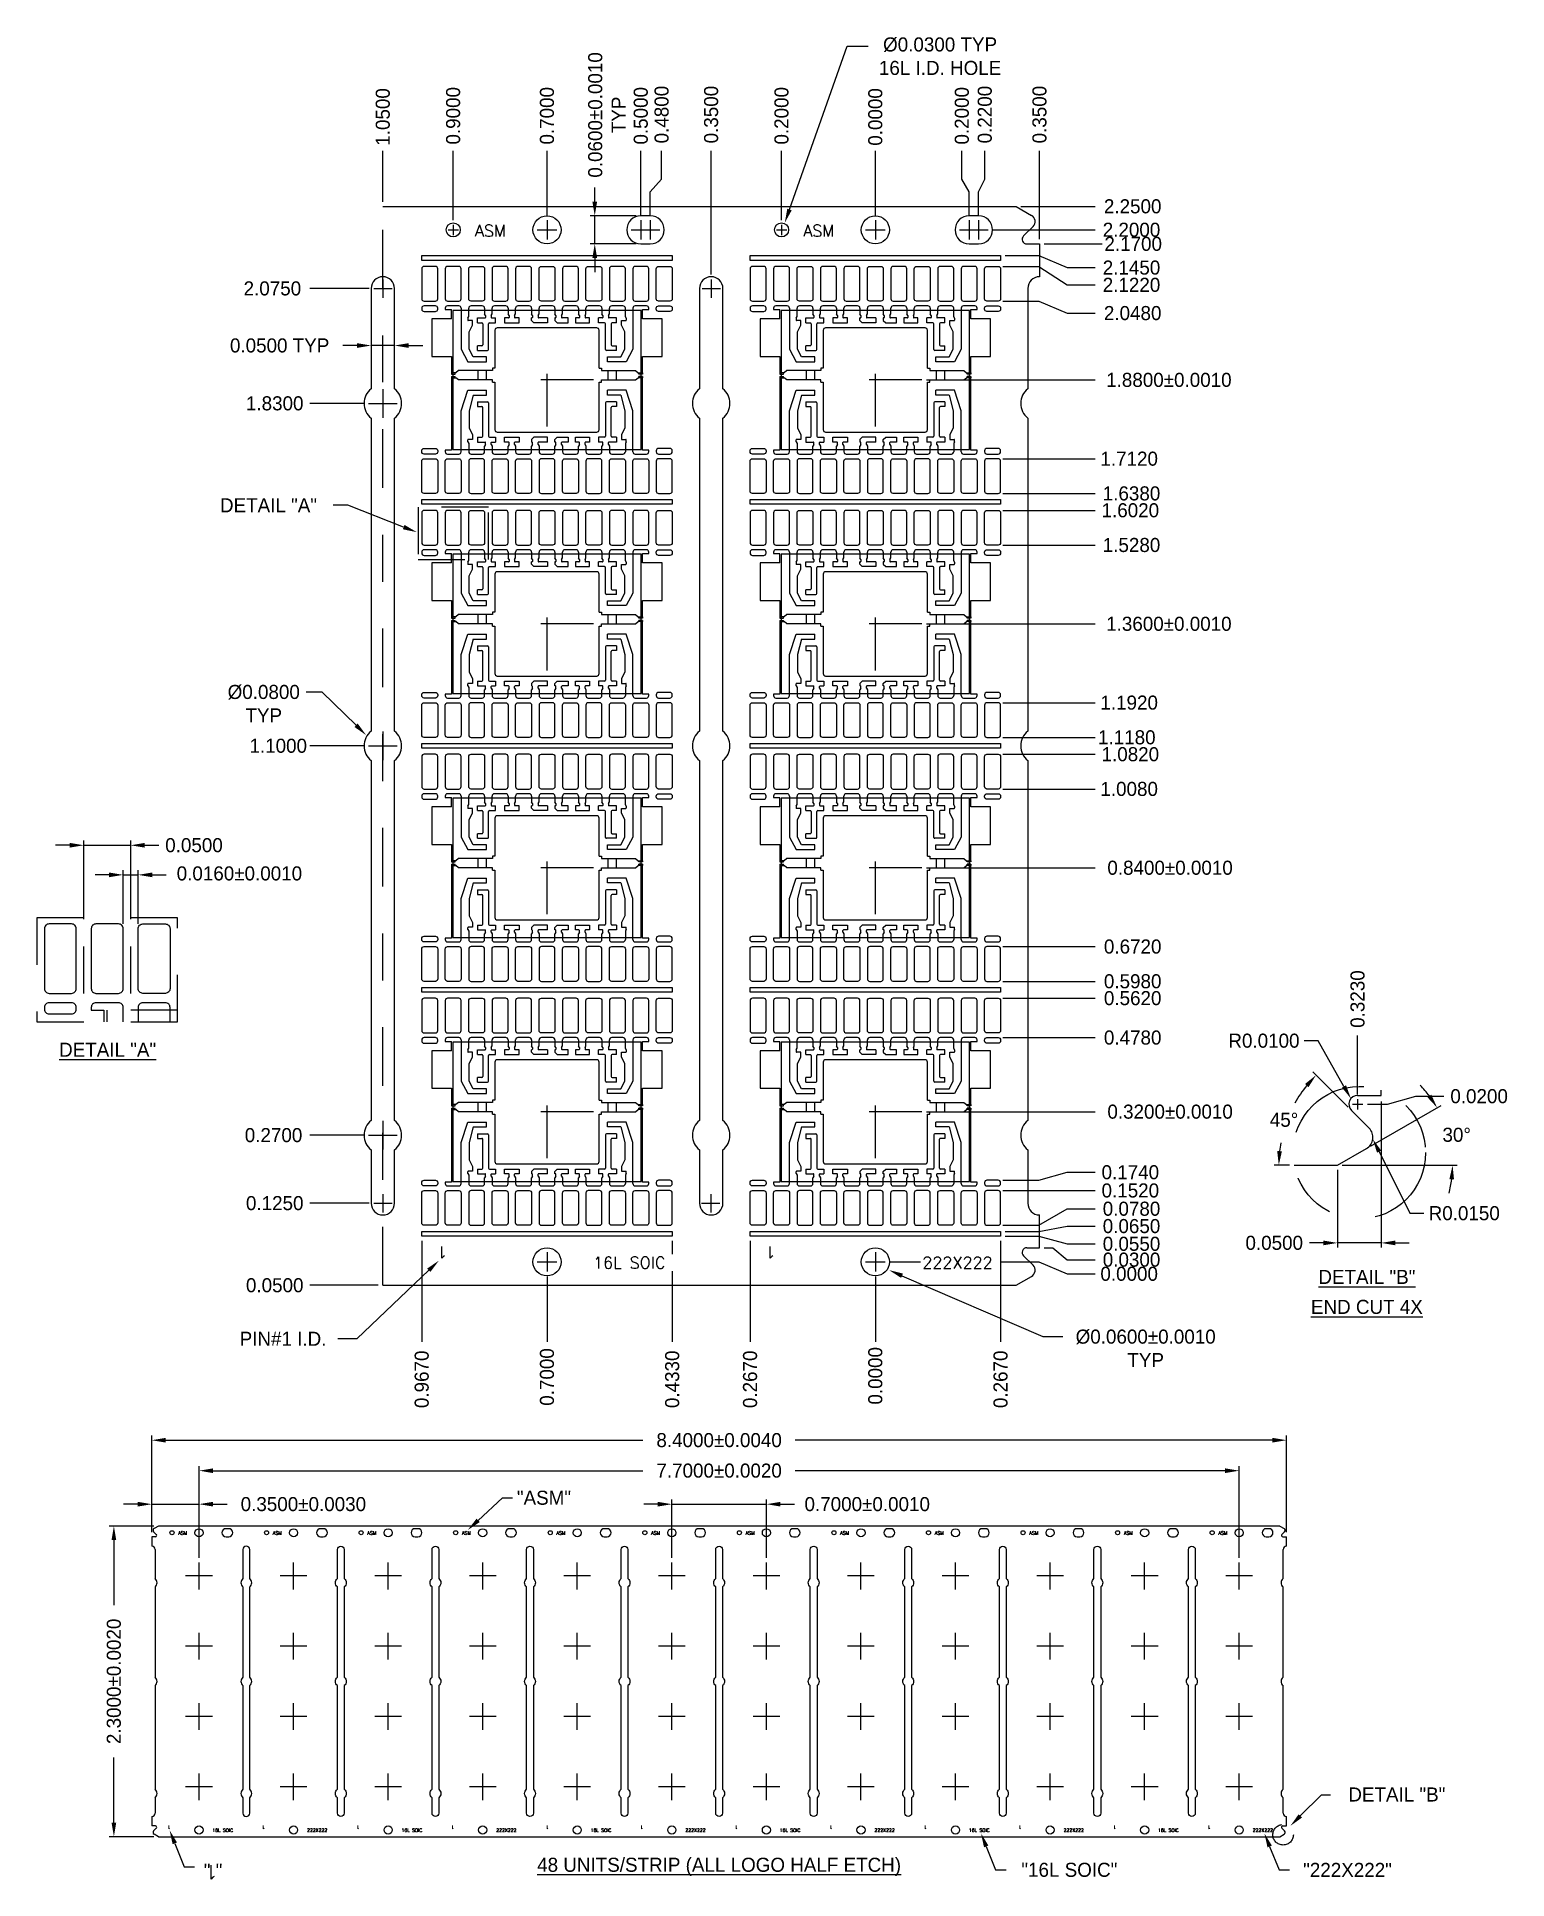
# Model space of a CAD drawing. Extents: x -3.71 to -0.57, y -3.69 to 0.24.
import ezdxf

# ---------------------------------------------------------------- set-up
doc = ezdxf.new("R2010")
doc.units = 0
doc.header["$MEASUREMENT"] = 0
doc.linetypes.add('CENTER', pattern=[2, 1.25, -0.25, 0.25, -0.25])
doc.linetypes.add('HIDDEN', pattern=[0.375, 0.25, -0.125])
for name, color, linetype in [('1', 7, 'Continuous'), ('1D', 4, 'Continuous'), ('3D', 4, 'Continuous')]:
    doc.layers.add(name, color=color, linetype=linetype)
doc.styles.add('ROMANS', font='romans', dxfattribs={"height": 2.5})

msp = doc.modelspace()

# ---------------------------------------------------------------- texts
at = {"layer": '1D', "style": 'ROMANS'}
for s, height, p in [('ASM', 0.025, (-2.7717, -0.19)), ('ASM', 0.025, (-2.0717, -0.19)), ('16L SOIC', 0.025, (-2.5197, -2.39)), ('222X222', 0.025, (-1.8177, -2.39)), ('ASM', 0.0072, (-3.404, -2.9573)), ('ASM', 0.0072, (-3.2024, -2.9573)), ('ASM', 0.0072, (-3.0008, -2.9573)), ('ASM', 0.0072, (-2.7992, -2.9573)), ('ASM', 0.0072, (-2.5976, -2.9573)), ('ASM', 0.0072, (-2.396, -2.9573)), ('ASM', 0.0072, (-2.1944, -2.9573)), ('ASM', 0.0072, (-1.9928, -2.9573)), ('ASM', 0.0072, (-1.7912, -2.9573)), ('ASM', 0.0072, (-1.5896, -2.9573)), ('ASM', 0.0072, (-1.388, -2.9573)), ('ASM', 0.0072, (-1.1864, -2.9573)), ('16L SOIC', 0.0072, (-3.3314, -3.5909)), ('222X222', 0.0072, (-3.1293, -3.5909)), ('16L SOIC', 0.0072, (-2.9282, -3.5909)), ('222X222', 0.0072, (-2.7261, -3.5909)), ('16L SOIC', 0.0072, (-2.525, -3.5909)), ('222X222', 0.0072, (-2.3229, -3.5909)), ('16L SOIC', 0.0072, (-2.1218, -3.5909)), ('222X222', 0.0072, (-1.9197, -3.5909)), ('16L SOIC', 0.0072, (-1.7186, -3.5909)), ('222X222', 0.0072, (-1.5165, -3.5909)), ('16L SOIC', 0.0072, (-1.3154, -3.5909)), ('222X222', 0.0072, (-1.1133, -3.5909))]:
    msp.add_text(s, height=height, dxfattribs=at).set_placement(p)
for height, p in [(0.025, (-2.8301, -2.3428)), (0.025, (-2.1301, -2.3428)), (0.0072, (-3.4208, -3.5773)), (0.0072, (-3.2192, -3.5773)), (0.0072, (-3.0176, -3.5773)), (0.0072, (-2.816, -3.5773)), (0.0072, (-2.6144, -3.5773)), (0.0072, (-2.4128, -3.5773)), (0.0072, (-2.2112, -3.5773)), (0.0072, (-2.0096, -3.5773)), (0.0072, (-1.808, -3.5773)), (0.0072, (-1.6064, -3.5773)), (0.0072, (-1.4048, -3.5773)), (0.0072, (-1.2032, -3.5773)), (0.03, (-3.3199, -3.6616))]:
    msp.add_text('1', height=height, rotation=180, dxfattribs=at).set_placement(p)
at = {"layer": '1D', "char_height": 0.03, "attachment_point": 5}
for s, insert in [('\\A1;%%C0.0300 TYP\\P16L I.D. HOLE', (-1.7798, 0.1943)), ('\\A1;2.2500', (-1.3692, -0.1257)), ('\\A1;2.2000', (-1.3717, -0.1757)), ('\\A1;2.1700', (-1.3681, -0.2057)), ('\\A1;2.1450', (-1.3717, -0.2563)), ('\\A1;2.0750', (-3.2033, -0.3007)), ('\\A1;2.1220', (-1.3717, -0.2931)), ('\\A1;2.0480', (-1.3692, -0.3533)), ('\\A1;0.0500 TYP', (-3.1878, -0.4223)), ('\\A1;1.8800%%P0.0010', (-1.292, -0.4957)), ('\\A1;1.8300', (-3.1983, -0.5457)), ('\\A1;1.7120', (-1.3767, -0.6637)), ('\\A1;1.6380', (-1.3717, -0.7377)), ('\\A1;DETAIL "A"', (-3.2116, -0.7629)), ('\\A1;1.6020', (-1.3742, -0.7737)), ('\\A1;1.5280', (-1.3717, -0.8477)), ('\\A1;1.3600%%P0.0010', (-1.292, -1.0157)), ('\\A1;%%C0.0800\\PTYP', (-3.2217, -1.1858)), ('\\A1;1.1920', (-1.3767, -1.1837)), ('\\A1;1.1180', (-1.3817, -1.2577)), ('\\A1;1.1000', (-3.1908, -1.2757)), ('\\A1;1.0820', (-1.3742, -1.2937)), ('\\A1;1.0080', (-1.3767, -1.3677)), ('\\A1;0.0500', (-3.3704, -1.4876)), ('\\A1;0.8400%%P0.0010', (-1.2895, -1.5357)), ('\\A1;0.0160%%P0.0010', (-3.2736, -1.5478)), ('\\A1;0.6720', (-1.3692, -1.7037)), ('\\A1;0.5980', (-1.3692, -1.7777)), ('\\A1;0.5620', (-1.3692, -1.8137)), ('\\A1;0.4780', (-1.3692, -1.8977)), ('\\A1;{\\LDETAIL "A"}', (-3.5545, -1.9235)), ('\\A1;0.3200%%P0.0010', (-1.2894, -2.0557)), ('\\A1;0.0200', (-0.6306, -2.0227)), ('\\A1;45%%D', (-1.0465, -2.073)), ('\\A1;0.2700', (-3.2008, -2.1057)), ('\\A1;30%%D', (-0.6784, -2.105)), ('\\A1;0.1740', (-1.3742, -2.1848)), ('\\A1;0.1250', (-3.1983, -2.2507)), ('\\A1;0.1520', (-1.3742, -2.2237)), ('\\A1;0.0780', (-1.3717, -2.2626)), ('\\A1;0.0650', (-1.3717, -2.2996)), ('\\A1;0.0550', (-1.3717, -2.3374)), ('\\A1;0.0300', (-1.3716, -2.3712)), ('\\A1;0.0500', (-1.0674, -2.3353)), ('\\A1;0.0000', (-1.3767, -2.4013)), ('\\A1;{\\LDETAIL "B"}', (-0.8699, -2.4078)), ('\\A1;0.0500', (-3.1983, -2.4257)), ('\\A1;{\\LEND CUT 4X}', (-0.8699, -2.4719)), ('\\A1;PIN#1 I.D.', (-3.1806, -2.5397)), ('\\A1;%%C0.0600%%P0.0010\\PTYP', (-1.3415, -2.5601)), ('\\A1;8.4000%%p0.0040', (-2.2509, -2.7559)), ('\\A1;7.7000%%P0.0020', (-2.2509, -2.8209)), ('\\A1;"ASM"', (-2.6243, -2.8788)), ('\\A1;0.3500%%p0.0030', (-3.1372, -2.8923)), ('\\A1;0.7000%%p0.0010', (-1.9351, -2.8923)), ('\\A1;DETAIL "B"', (-0.806, -3.5111)), ('\\A1;{\\L48 UNITS/STRIP (ALL LOGO HALF ETCH)}', (-2.2509, -3.6655)), ('\\A1;" "', (-3.3297, -3.6736)), ('\\A1;"16L SOIC"', (-1.5042, -3.6719)), ('"222X222"', (-0.9112, -3.6719))]:
    msp.add_mtext(s, dxfattribs=dict(at, insert=insert))
at = {"layer": '1D', "char_height": 0.03, "attachment_point": 5, "rotation": 90}
for s, insert in [('\\A1;0.0600%%P0.0010\\PTYP', (-2.4901, 0.0693)), ('\\A1;1.0500', (-2.9678, 0.065)), ('\\A1;0.9000', (-2.8178, 0.0675)), ('\\A1;0.7000', (-2.6178, 0.0675)), ('\\A1;0.5000', (-2.4178, 0.0675)), ('\\A1;0.4800', (-2.3734, 0.07)), ('\\A1;0.3500', (-2.2678, 0.07)), ('\\A1;0.2000', (-2.1178, 0.0675)), ('\\A1;0.0000', (-1.9178, 0.065)), ('\\A1;0.2000', (-1.7333, 0.0675)), ('\\A1;0.2200', (-1.6844, 0.07)), ('\\A1;0.3500', (-1.5678, 0.07)), ('\\A1;0.3230', (-0.8897, -1.8155)), ('\\A1;0.9670', (-2.8848, -2.6261)), ('\\A1;0.7000', (-2.6178, -2.6211)), ('\\A1;0.4330', (-2.3508, -2.6261)), ('\\A1;0.2670', (-2.1848, -2.6261)), ('\\A1;0.0000', (-1.9178, -2.6186)), ('\\A1;0.2670', (-1.6508, -2.6261)), ('\\A1;2.3000%%p0.0020', (-3.5412, -3.27))]:
    msp.add_mtext(s, dxfattribs=dict(at, insert=insert))
at = {"layer": '3D'}
msp.add_text('R0.0150', height=0.03, dxfattribs=at).set_placement((-0.7382, -2.2869))
at = {"layer": '3D', "insert": (-1.0135, -1.9196), "char_height": 0.03, "attachment_point": 9}
msp.add_mtext('\\A1;R0.0100', dxfattribs=at)

# ---------------------------------------------------------------- linework, layer by layer
at = {"layer": '1'}
for p, q in [((-2.9678, -0.1257), (-1.6178, -0.1257)), ((-1.6178, -0.1257), (-1.5847, -0.1448)), ((-1.5816, -0.1684), (-1.6018, -0.1887)), ((-1.5948, -0.2057), (-1.5678, -0.2057)), ((-1.5678, -0.2057), (-1.5678, -0.2757)), ((-1.5928, -0.3007), (-1.5928, -0.5145)), ((-2.8348, -0.3427), (-2.8348, -0.3457)), ((-2.8348, -0.3457), (-2.8213, -0.3457)), ((-2.8058, -0.3377), (-2.8298, -0.3377)), ((-2.8213, -0.3657), (-2.8213, -0.3457)), ((-2.8008, -0.3427), (-2.8008, -0.4302)), ((-2.7848, -0.3605), (-2.7848, -0.3427)), ((-2.7558, -0.3377), (-2.7798, -0.3377)), ((-2.7508, -0.3427), (-2.7508, -0.355)), ((-2.7348, -0.355), (-2.7348, -0.3427)), ((-2.7058, -0.3377), (-2.7298, -0.3377)), ((-2.7008, -0.3427), (-2.7008, -0.355)), ((-2.6848, -0.355), (-2.6848, -0.3427)), ((-2.6558, -0.3377), (-2.6798, -0.3377)), ((-2.6508, -0.3427), (-2.6508, -0.355)), ((-2.6348, -0.355), (-2.6348, -0.3427)), ((-2.6058, -0.3377), (-2.6298, -0.3377)), ((-2.6008, -0.3427), (-2.6008, -0.355)), ((-2.5848, -0.355), (-2.5848, -0.3427)), ((-2.5558, -0.3377), (-2.5798, -0.3377)), ((-2.5508, -0.3427), (-2.5508, -0.355)), ((-2.5348, -0.355), (-2.5348, -0.3427)), ((-2.5058, -0.3377), (-2.5298, -0.3377)), ((-2.5008, -0.3427), (-2.5008, -0.355)), ((-2.4848, -0.355), (-2.4848, -0.3427)), ((-2.4558, -0.3377), (-2.4798, -0.3377)), ((-2.4508, -0.3605), (-2.4508, -0.3427)), ((-2.4348, -0.3427), (-2.4348, -0.4302)), ((-2.4058, -0.3377), (-2.4298, -0.3377)), ((-2.4143, -0.3457), (-2.4008, -0.3457)), ((-2.4143, -0.3657), (-2.4143, -0.3457)), ((-2.4008, -0.3457), (-2.4008, -0.3427)), ((-2.1348, -0.3427), (-2.1348, -0.3457)), ((-2.1348, -0.3457), (-2.1213, -0.3457)), ((-2.1058, -0.3377), (-2.1298, -0.3377)), ((-2.1213, -0.3657), (-2.1213, -0.3457)), ((-2.1008, -0.3427), (-2.1008, -0.4302)), ((-2.0848, -0.3605), (-2.0848, -0.3427)), ((-2.0558, -0.3377), (-2.0798, -0.3377)), ((-2.0508, -0.3427), (-2.0508, -0.355)), ((-2.0348, -0.355), (-2.0348, -0.3427)), ((-2.0058, -0.3377), (-2.0298, -0.3377)), ((-2.0008, -0.3427), (-2.0008, -0.355)), ((-1.9848, -0.355), (-1.9848, -0.3427)), ((-1.9558, -0.3377), (-1.9798, -0.3377)), ((-1.9508, -0.3427), (-1.9508, -0.355)), ((-1.9348, -0.355), (-1.9348, -0.3427)), ((-1.9058, -0.3377), (-1.9298, -0.3377)), ((-1.9008, -0.3427), (-1.9008, -0.355)), ((-1.8848, -0.355), (-1.8848, -0.3427)), ((-1.8558, -0.3377), (-1.8798, -0.3377)), ((-1.8508, -0.3427), (-1.8508, -0.355)), ((-1.8348, -0.355), (-1.8348, -0.3427)), ((-1.8058, -0.3377), (-1.8298, -0.3377)), ((-1.8008, -0.3427), (-1.8008, -0.355)), ((-1.7848, -0.355), (-1.7848, -0.3427)), ((-1.7558, -0.3377), (-1.7798, -0.3377)), ((-1.7508, -0.3605), (-1.7508, -0.3427)), ((-1.7348, -0.3427), (-1.7348, -0.4302)), ((-1.7058, -0.3377), (-1.7298, -0.3377)), ((-1.7143, -0.3457), (-1.7008, -0.3457)), ((-1.7143, -0.3657), (-1.7143, -0.3457)), ((-1.7008, -0.3457), (-1.7008, -0.3427)), ((-2.8213, -0.3657), (-2.8633, -0.3657)), ((-2.8633, -0.3657), (-2.8633, -0.4457)), ((-2.7867, -0.364), (-2.7848, -0.3605)), ((-2.7867, -0.364), (-2.7867, -0.368)), ((-2.7769, -0.369), (-2.7858, -0.369)), ((-2.7838, -0.3934), (-2.7769, -0.3788)), ((-2.7769, -0.3788), (-2.7769, -0.369)), ((-2.7662, -0.3737), (-2.7662, -0.3634)), ((-2.7662, -0.3634), (-2.7498, -0.3634)), ((-2.7662, -0.3737), (-2.7564, -0.3737)), ((-2.7544, -0.3757), (-2.7544, -0.4209)), ((-2.7488, -0.3585), (-2.7508, -0.355)), ((-2.7488, -0.3585), (-2.7488, -0.3625)), ((-2.7426, -0.4308), (-2.7426, -0.3757)), ((-2.7406, -0.3737), (-2.7273, -0.3737)), ((-2.7368, -0.3585), (-2.7348, -0.355)), ((-2.7368, -0.3585), (-2.7368, -0.3625)), ((-2.7358, -0.3634), (-2.7273, -0.3634)), ((-2.7273, -0.3737), (-2.7273, -0.3634)), ((-2.7087, -0.3634), (-2.7087, -0.3737)), ((-2.6998, -0.3634), (-2.7087, -0.3634)), ((-2.7087, -0.3737), (-2.6769, -0.3737)), ((-2.6988, -0.3585), (-2.7008, -0.355)), ((-2.6988, -0.3585), (-2.6988, -0.3625)), ((-2.6868, -0.3585), (-2.6848, -0.355)), ((-2.6868, -0.3585), (-2.6868, -0.3625)), ((-2.6769, -0.3634), (-2.6858, -0.3634)), ((-2.6769, -0.3737), (-2.6769, -0.3634)), ((-2.6488, -0.3585), (-2.6508, -0.355)), ((-2.6508, -0.3687), (-2.6508, -0.3634)), ((-2.6498, -0.3634), (-2.6508, -0.3634)), ((-2.6458, -0.3737), (-2.6508, -0.3687)), ((-2.6488, -0.3585), (-2.6488, -0.3625)), ((-2.6165, -0.3737), (-2.6458, -0.3737)), ((-2.6368, -0.3585), (-2.6348, -0.355)), ((-2.6368, -0.3585), (-2.6368, -0.3625)), ((-2.6165, -0.3634), (-2.6358, -0.3634)), ((-2.6165, -0.3634), (-2.6165, -0.3737)), ((-2.5988, -0.3585), (-2.6008, -0.355)), ((-2.6008, -0.3634), (-2.6008, -0.3687)), ((-2.5998, -0.3634), (-2.6008, -0.3634)), ((-2.6008, -0.3687), (-2.5958, -0.3737)), ((-2.5988, -0.3585), (-2.5988, -0.3625)), ((-2.5958, -0.3737), (-2.5725, -0.3737)), ((-2.5868, -0.3585), (-2.5848, -0.355)), ((-2.5868, -0.3585), (-2.5868, -0.3625)), ((-2.5725, -0.3634), (-2.5858, -0.3634)), ((-2.5725, -0.3737), (-2.5725, -0.3634)), ((-2.5568, -0.3634), (-2.5568, -0.3737)), ((-2.5498, -0.3634), (-2.5568, -0.3634)), ((-2.5568, -0.3737), (-2.5269, -0.3737)), ((-2.5488, -0.3585), (-2.5508, -0.355)), ((-2.5488, -0.3585), (-2.5488, -0.3625)), ((-2.5368, -0.3585), (-2.5348, -0.355)), ((-2.5368, -0.3585), (-2.5368, -0.3625)), ((-2.5269, -0.3634), (-2.5358, -0.3634)), ((-2.5269, -0.3737), (-2.5269, -0.3634)), ((-2.5083, -0.3737), (-2.5083, -0.3634)), ((-2.4998, -0.3634), (-2.5083, -0.3634)), ((-2.495, -0.3737), (-2.5083, -0.3737)), ((-2.4988, -0.3585), (-2.5008, -0.355)), ((-2.4988, -0.3585), (-2.4988, -0.3625)), ((-2.493, -0.4308), (-2.493, -0.3757)), ((-2.4868, -0.3585), (-2.4848, -0.355)), ((-2.4868, -0.3585), (-2.4868, -0.3625)), ((-2.4694, -0.3634), (-2.4858, -0.3634)), ((-2.4812, -0.3757), (-2.4812, -0.4209)), ((-2.4694, -0.3737), (-2.4792, -0.3737)), ((-2.4694, -0.3737), (-2.4694, -0.3634)), ((-2.4587, -0.3788), (-2.4587, -0.369)), ((-2.4587, -0.369), (-2.4498, -0.369)), ((-2.4518, -0.3934), (-2.4587, -0.3788)), ((-2.4488, -0.364), (-2.4508, -0.3605)), ((-2.4488, -0.364), (-2.4488, -0.368)), ((-2.3723, -0.3657), (-2.4143, -0.3657)), ((-2.3723, -0.4457), (-2.3723, -0.3657)), ((-2.1213, -0.3657), (-2.1633, -0.3657)), ((-2.1633, -0.3657), (-2.1633, -0.4457)), ((-2.0867, -0.364), (-2.0848, -0.3605)), ((-2.0867, -0.364), (-2.0867, -0.368)), ((-2.0769, -0.369), (-2.0858, -0.369)), ((-2.0838, -0.3934), (-2.0769, -0.3788)), ((-2.0769, -0.3788), (-2.0769, -0.369)), ((-2.0662, -0.3737), (-2.0662, -0.3634)), ((-2.0662, -0.3634), (-2.0498, -0.3634)), ((-2.0662, -0.3737), (-2.0564, -0.3737)), ((-2.0544, -0.3757), (-2.0544, -0.4209)), ((-2.0488, -0.3585), (-2.0508, -0.355)), ((-2.0488, -0.3585), (-2.0488, -0.3625)), ((-2.0426, -0.4308), (-2.0426, -0.3757)), ((-2.0406, -0.3737), (-2.0273, -0.3737)), ((-2.0368, -0.3585), (-2.0348, -0.355)), ((-2.0368, -0.3585), (-2.0368, -0.3625)), ((-2.0358, -0.3634), (-2.0273, -0.3634)), ((-2.0273, -0.3737), (-2.0273, -0.3634)), ((-2.0087, -0.3634), (-2.0087, -0.3737)), ((-1.9998, -0.3634), (-2.0087, -0.3634)), ((-2.0087, -0.3737), (-1.9769, -0.3737)), ((-1.9988, -0.3585), (-2.0008, -0.355)), ((-1.9988, -0.3585), (-1.9988, -0.3625)), ((-1.9868, -0.3585), (-1.9848, -0.355)), ((-1.9868, -0.3585), (-1.9868, -0.3625)), ((-1.9769, -0.3634), (-1.9858, -0.3634)), ((-1.9769, -0.3737), (-1.9769, -0.3634)), ((-1.9488, -0.3585), (-1.9508, -0.355)), ((-1.9508, -0.3687), (-1.9508, -0.3634)), ((-1.9498, -0.3634), (-1.9508, -0.3634)), ((-1.9458, -0.3737), (-1.9508, -0.3687)), ((-1.9488, -0.3585), (-1.9488, -0.3625)), ((-1.9165, -0.3737), (-1.9458, -0.3737)), ((-1.9368, -0.3585), (-1.9348, -0.355)), ((-1.9368, -0.3585), (-1.9368, -0.3625)), ((-1.9165, -0.3634), (-1.9358, -0.3634)), ((-1.9165, -0.3634), (-1.9165, -0.3737)), ((-1.8988, -0.3585), (-1.9008, -0.355)), ((-1.9008, -0.3634), (-1.9008, -0.3687)), ((-1.8998, -0.3634), (-1.9008, -0.3634)), ((-1.9008, -0.3687), (-1.8958, -0.3737)), ((-1.8988, -0.3585), (-1.8988, -0.3625)), ((-1.8958, -0.3737), (-1.8725, -0.3737)), ((-1.8868, -0.3585), (-1.8848, -0.355)), ((-1.8868, -0.3585), (-1.8868, -0.3625)), ((-1.8725, -0.3634), (-1.8858, -0.3634)), ((-1.8725, -0.3737), (-1.8725, -0.3634)), ((-1.8568, -0.3634), (-1.8568, -0.3737)), ((-1.8498, -0.3634), (-1.8568, -0.3634)), ((-1.8568, -0.3737), (-1.8269, -0.3737)), ((-1.8488, -0.3585), (-1.8508, -0.355)), ((-1.8488, -0.3585), (-1.8488, -0.3625)), ((-1.8368, -0.3585), (-1.8348, -0.355)), ((-1.8368, -0.3585), (-1.8368, -0.3625)), ((-1.8269, -0.3634), (-1.8358, -0.3634)), ((-1.8269, -0.3737), (-1.8269, -0.3634)), ((-1.8083, -0.3737), (-1.8083, -0.3634)), ((-1.7998, -0.3634), (-1.8083, -0.3634)), ((-1.795, -0.3737), (-1.8083, -0.3737)), ((-1.7988, -0.3585), (-1.8008, -0.355)), ((-1.7988, -0.3585), (-1.7988, -0.3625)), ((-1.793, -0.4308), (-1.793, -0.3757)), ((-1.7868, -0.3585), (-1.7848, -0.355)), ((-1.7868, -0.3585), (-1.7868, -0.3625)), ((-1.7694, -0.3634), (-1.7858, -0.3634)), ((-1.7812, -0.3757), (-1.7812, -0.4209)), ((-1.7694, -0.3737), (-1.7792, -0.3737)), ((-1.7694, -0.3737), (-1.7694, -0.3634)), ((-1.7587, -0.3788), (-1.7587, -0.369)), ((-1.7587, -0.369), (-1.7498, -0.369)), ((-1.7518, -0.3934), (-1.7587, -0.3788)), ((-1.7488, -0.364), (-1.7508, -0.3605)), ((-1.7488, -0.364), (-1.7488, -0.368)), ((-1.6723, -0.3657), (-1.7143, -0.3657)), ((-1.6723, -0.4457), (-1.6723, -0.3657)), ((-2.8008, -0.4302), (-2.7867, -0.4568)), ((-2.7838, -0.4302), (-2.7838, -0.3934)), ((-2.7751, -0.4465), (-2.7838, -0.4302)), ((-2.7564, -0.4229), (-2.7662, -0.4229)), ((-2.7662, -0.4327), (-2.7662, -0.4229)), ((-2.4792, -0.4229), (-2.4694, -0.4229)), ((-2.4694, -0.4327), (-2.4694, -0.4229)), ((-2.4605, -0.4465), (-2.4518, -0.4302)), ((-2.4518, -0.4302), (-2.4518, -0.3934)), ((-2.4348, -0.4302), (-2.4489, -0.4568)), ((-2.1008, -0.4302), (-2.0867, -0.4568)), ((-2.0838, -0.4302), (-2.0838, -0.3934)), ((-2.0751, -0.4465), (-2.0838, -0.4302)), ((-2.0564, -0.4229), (-2.0662, -0.4229)), ((-2.0662, -0.4327), (-2.0662, -0.4229)), ((-1.7792, -0.4229), (-1.7694, -0.4229)), ((-1.7694, -0.4327), (-1.7694, -0.4229)), ((-1.7605, -0.4465), (-1.7518, -0.4302)), ((-1.7518, -0.4302), (-1.7518, -0.3934)), ((-1.7348, -0.4302), (-1.7489, -0.4568)), ((-2.8633, -0.4457), (-2.8213, -0.4457)), ((-2.8213, -0.4457), (-2.8213, -0.4806)), ((-2.7867, -0.4568), (-2.7469, -0.4568)), ((-2.7469, -0.4465), (-2.7751, -0.4465)), ((-2.7662, -0.4327), (-2.7446, -0.4327)), ((-2.7469, -0.4568), (-2.7469, -0.4465)), ((-2.7338, -0.4707), (-2.7338, -0.4757)), ((-2.5068, -0.4707), (-2.5018, -0.4707)), ((-2.5018, -0.4707), (-2.5018, -0.4757)), ((-2.4694, -0.4327), (-2.491, -0.4327)), ((-2.4887, -0.4568), (-2.4887, -0.4465)), ((-2.4887, -0.4465), (-2.4605, -0.4465)), ((-2.4489, -0.4568), (-2.4887, -0.4568)), ((-2.4143, -0.4457), (-2.3723, -0.4457)), ((-2.4143, -0.4806), (-2.4143, -0.4457)), ((-2.1633, -0.4457), (-2.1213, -0.4457)), ((-2.1213, -0.4457), (-2.1213, -0.4806)), ((-2.0867, -0.4568), (-2.0469, -0.4568)), ((-2.0469, -0.4465), (-2.0751, -0.4465)), ((-2.0662, -0.4327), (-2.0446, -0.4327)), ((-2.0469, -0.4568), (-2.0469, -0.4465)), ((-2.0338, -0.4707), (-2.0338, -0.4757)), ((-1.8068, -0.4707), (-1.8018, -0.4707)), ((-1.8018, -0.4707), (-1.8018, -0.4757)), ((-1.7694, -0.4327), (-1.791, -0.4327)), ((-1.7887, -0.4568), (-1.7887, -0.4465)), ((-1.7887, -0.4465), (-1.7605, -0.4465)), ((-1.7489, -0.4568), (-1.7887, -0.4568)), ((-1.7143, -0.4457), (-1.6723, -0.4457)), ((-1.7143, -0.4806), (-1.7143, -0.4457)), ((-2.8123, -0.4806), (-2.8213, -0.4806)), ((-2.8123, -0.4806), (-2.8213, -0.4806)), ((-2.8213, -0.4909), (-2.8213, -0.6457)), ((-2.8213, -0.4909), (-2.8123, -0.4909)), ((-2.8213, -0.4909), (-2.8123, -0.4909)), ((-2.8063, -0.4757), (-2.8123, -0.4806)), ((-2.8063, -0.4957), (-2.8123, -0.4909)), ((-2.7338, -0.4757), (-2.8063, -0.4757)), ((-2.7338, -0.4957), (-2.8063, -0.4957)), ((-2.7338, -0.5007), (-2.7338, -0.4957)), ((-2.5068, -0.5007), (-2.5018, -0.5007)), ((-2.5018, -0.4757), (-2.4293, -0.4757)), ((-2.5018, -0.5007), (-2.5018, -0.4957)), ((-2.5018, -0.4957), (-2.4293, -0.4957)), ((-2.4293, -0.4757), (-2.4233, -0.4806)), ((-2.4293, -0.4957), (-2.4233, -0.4909)), ((-2.4233, -0.4806), (-2.4143, -0.4806)), ((-2.4233, -0.4806), (-2.4143, -0.4806)), ((-2.4143, -0.4909), (-2.4233, -0.4909)), ((-2.4143, -0.4909), (-2.4233, -0.4909)), ((-2.4143, -0.6457), (-2.4143, -0.4909)), ((-2.1123, -0.4806), (-2.1213, -0.4806)), ((-2.1123, -0.4806), (-2.1213, -0.4806)), ((-2.1213, -0.4909), (-2.1213, -0.6457)), ((-2.1213, -0.4909), (-2.1123, -0.4909)), ((-2.1213, -0.4909), (-2.1123, -0.4909)), ((-2.1063, -0.4757), (-2.1123, -0.4806)), ((-2.1063, -0.4957), (-2.1123, -0.4909)), ((-2.0338, -0.4757), (-2.1063, -0.4757)), ((-2.0338, -0.4957), (-2.1063, -0.4957)), ((-2.0338, -0.5007), (-2.0338, -0.4957)), ((-1.8068, -0.5007), (-1.8018, -0.5007)), ((-1.8018, -0.4757), (-1.7293, -0.4757)), ((-1.8018, -0.5007), (-1.8018, -0.4957)), ((-1.8018, -0.4957), (-1.7293, -0.4957)), ((-1.7293, -0.4757), (-1.7233, -0.4806)), ((-1.7293, -0.4957), (-1.7233, -0.4909)), ((-1.7233, -0.4806), (-1.7143, -0.4806)), ((-1.7233, -0.4806), (-1.7143, -0.4806)), ((-1.7143, -0.4909), (-1.7233, -0.4909)), ((-1.7143, -0.4909), (-1.7233, -0.4909)), ((-1.7143, -0.6457), (-1.7143, -0.4909)), ((-2.8008, -0.5613), (-2.7867, -0.5178)), ((-2.7867, -0.5178), (-2.7469, -0.5178)), ((-2.7751, -0.528), (-2.7838, -0.5612)), ((-2.7751, -0.528), (-2.7469, -0.528)), ((-2.7662, -0.5426), (-2.7446, -0.5426)), ((-2.7662, -0.5426), (-2.7662, -0.5524)), ((-2.7469, -0.528), (-2.7469, -0.5178)), ((-2.7426, -0.5446), (-2.7426, -0.6158)), ((-2.493, -0.5446), (-2.493, -0.6158)), ((-2.4694, -0.5426), (-2.491, -0.5426)), ((-2.4489, -0.5178), (-2.4887, -0.5178)), ((-2.4887, -0.528), (-2.4887, -0.5178)), ((-2.4605, -0.528), (-2.4887, -0.528)), ((-2.4694, -0.5426), (-2.4694, -0.5524)), ((-2.4605, -0.528), (-2.4518, -0.5612)), ((-2.4348, -0.5613), (-2.4489, -0.5178)), ((-2.1008, -0.5613), (-2.0867, -0.5178)), ((-2.0867, -0.5178), (-2.0469, -0.5178)), ((-2.0751, -0.528), (-2.0838, -0.5612)), ((-2.0751, -0.528), (-2.0469, -0.528)), ((-2.0662, -0.5426), (-2.0446, -0.5426)), ((-2.0662, -0.5426), (-2.0662, -0.5524)), ((-2.0469, -0.528), (-2.0469, -0.5178)), ((-2.0426, -0.5446), (-2.0426, -0.6158)), ((-1.793, -0.5446), (-1.793, -0.6158)), ((-1.7694, -0.5426), (-1.791, -0.5426)), ((-1.7489, -0.5178), (-1.7887, -0.5178)), ((-1.7887, -0.528), (-1.7887, -0.5178)), ((-1.7605, -0.528), (-1.7887, -0.528)), ((-1.7694, -0.5426), (-1.7694, -0.5524)), ((-1.7605, -0.528), (-1.7518, -0.5612)), ((-1.7348, -0.5613), (-1.7489, -0.5178)), ((-2.8008, -0.6487), (-2.8008, -0.5613)), ((-2.7838, -0.5612), (-2.7838, -0.5981)), ((-2.7662, -0.5524), (-2.7564, -0.5524)), ((-2.7544, -0.6158), (-2.7544, -0.5544)), ((-2.4812, -0.6158), (-2.4812, -0.5544)), ((-2.4694, -0.5524), (-2.4792, -0.5524)), ((-2.4518, -0.5612), (-2.4518, -0.5981)), ((-2.4348, -0.6487), (-2.4348, -0.5613)), ((-2.1008, -0.6487), (-2.1008, -0.5613)), ((-2.0838, -0.5612), (-2.0838, -0.5981)), ((-2.0662, -0.5524), (-2.0564, -0.5524)), ((-2.0544, -0.6158), (-2.0544, -0.5544)), ((-1.7812, -0.6158), (-1.7812, -0.5544)), ((-1.7694, -0.5524), (-1.7792, -0.5524)), ((-1.7518, -0.5612), (-1.7518, -0.5981)), ((-1.7348, -0.6487), (-1.7348, -0.5613)), ((-1.5928, -0.577), (-1.5928, -1.2445)), ((-2.7867, -0.6275), (-2.7867, -0.6235)), ((-2.7867, -0.6275), (-2.7848, -0.631)), ((-2.7769, -0.6225), (-2.7858, -0.6225)), ((-2.7838, -0.5981), (-2.7769, -0.6126)), ((-2.7769, -0.6126), (-2.7769, -0.6225)), ((-2.7662, -0.6178), (-2.7662, -0.628)), ((-2.7662, -0.6178), (-2.7564, -0.6178)), ((-2.7662, -0.628), (-2.7498, -0.628)), ((-2.7406, -0.6178), (-2.7273, -0.6178)), ((-2.7358, -0.628), (-2.7273, -0.628)), ((-2.7273, -0.6178), (-2.7273, -0.628)), ((-2.7087, -0.628), (-2.7087, -0.6178)), ((-2.7087, -0.6178), (-2.6769, -0.6178)), ((-2.6998, -0.628), (-2.7087, -0.628)), ((-2.6769, -0.628), (-2.6858, -0.628)), ((-2.6769, -0.6178), (-2.6769, -0.628)), ((-2.6458, -0.6178), (-2.6508, -0.6228)), ((-2.6508, -0.6228), (-2.6508, -0.628)), ((-2.6498, -0.628), (-2.6508, -0.628)), ((-2.6165, -0.6178), (-2.6458, -0.6178)), ((-2.6165, -0.628), (-2.6358, -0.628)), ((-2.6165, -0.628), (-2.6165, -0.6178)), ((-2.6008, -0.6228), (-2.5958, -0.6178)), ((-2.6008, -0.628), (-2.6008, -0.6228)), ((-2.5998, -0.628), (-2.6008, -0.628)), ((-2.5958, -0.6178), (-2.5725, -0.6178)), ((-2.5725, -0.628), (-2.5858, -0.628)), ((-2.5725, -0.6178), (-2.5725, -0.628)), ((-2.5568, -0.628), (-2.5568, -0.6178)), ((-2.5568, -0.6178), (-2.5269, -0.6178)), ((-2.5498, -0.628), (-2.5568, -0.628)), ((-2.5269, -0.628), (-2.5358, -0.628)), ((-2.5269, -0.6178), (-2.5269, -0.628)), ((-2.495, -0.6178), (-2.5083, -0.6178)), ((-2.5083, -0.6178), (-2.5083, -0.628)), ((-2.4998, -0.628), (-2.5083, -0.628)), ((-2.4694, -0.628), (-2.4858, -0.628)), ((-2.4694, -0.6178), (-2.4792, -0.6178)), ((-2.4694, -0.6178), (-2.4694, -0.628)), ((-2.4518, -0.5981), (-2.4587, -0.6126)), ((-2.4587, -0.6126), (-2.4587, -0.6225)), ((-2.4587, -0.6225), (-2.4498, -0.6225)), ((-2.4488, -0.6275), (-2.4508, -0.631)), ((-2.4488, -0.6275), (-2.4488, -0.6235)), ((-2.0867, -0.6275), (-2.0867, -0.6235)), ((-2.0867, -0.6275), (-2.0848, -0.631)), ((-2.0769, -0.6225), (-2.0858, -0.6225)), ((-2.0838, -0.5981), (-2.0769, -0.6126)), ((-2.0769, -0.6126), (-2.0769, -0.6225)), ((-2.0662, -0.6178), (-2.0662, -0.628)), ((-2.0662, -0.6178), (-2.0564, -0.6178)), ((-2.0662, -0.628), (-2.0498, -0.628)), ((-2.0406, -0.6178), (-2.0273, -0.6178)), ((-2.0358, -0.628), (-2.0273, -0.628)), ((-2.0273, -0.6178), (-2.0273, -0.628)), ((-2.0087, -0.628), (-2.0087, -0.6178)), ((-2.0087, -0.6178), (-1.9769, -0.6178)), ((-1.9998, -0.628), (-2.0087, -0.628)), ((-1.9769, -0.628), (-1.9858, -0.628)), ((-1.9769, -0.6178), (-1.9769, -0.628)), ((-1.9458, -0.6178), (-1.9508, -0.6228)), ((-1.9508, -0.6228), (-1.9508, -0.628)), ((-1.9498, -0.628), (-1.9508, -0.628)), ((-1.9165, -0.6178), (-1.9458, -0.6178)), ((-1.9165, -0.628), (-1.9358, -0.628)), ((-1.9165, -0.628), (-1.9165, -0.6178)), ((-1.9008, -0.6228), (-1.8958, -0.6178)), ((-1.9008, -0.628), (-1.9008, -0.6228)), ((-1.8998, -0.628), (-1.9008, -0.628)), ((-1.8958, -0.6178), (-1.8725, -0.6178)), ((-1.8725, -0.628), (-1.8858, -0.628)), ((-1.8725, -0.6178), (-1.8725, -0.628)), ((-1.8568, -0.628), (-1.8568, -0.6178)), ((-1.8568, -0.6178), (-1.8269, -0.6178)), ((-1.8498, -0.628), (-1.8568, -0.628)), ((-1.8269, -0.628), (-1.8358, -0.628)), ((-1.8269, -0.6178), (-1.8269, -0.628)), ((-1.795, -0.6178), (-1.8083, -0.6178)), ((-1.8083, -0.6178), (-1.8083, -0.628)), ((-1.7998, -0.628), (-1.8083, -0.628)), ((-1.7694, -0.628), (-1.7858, -0.628)), ((-1.7694, -0.6178), (-1.7792, -0.6178)), ((-1.7694, -0.6178), (-1.7694, -0.628)), ((-1.7518, -0.5981), (-1.7587, -0.6126)), ((-1.7587, -0.6126), (-1.7587, -0.6225)), ((-1.7587, -0.6225), (-1.7498, -0.6225)), ((-1.7488, -0.6275), (-1.7508, -0.631)), ((-1.7488, -0.6275), (-1.7488, -0.6235)), ((-2.8348, -0.6457), (-2.8348, -0.6487)), ((-2.8213, -0.6457), (-2.8348, -0.6457)), ((-2.8298, -0.6537), (-2.8058, -0.6537)), ((-2.7848, -0.631), (-2.7848, -0.6487)), ((-2.7798, -0.6537), (-2.7558, -0.6537)), ((-2.7488, -0.633), (-2.7508, -0.6365)), ((-2.7508, -0.6487), (-2.7508, -0.6365)), ((-2.7488, -0.633), (-2.7488, -0.629)), ((-2.7368, -0.633), (-2.7368, -0.629)), ((-2.7368, -0.633), (-2.7348, -0.6365)), ((-2.7348, -0.6365), (-2.7348, -0.6487)), ((-2.7298, -0.6537), (-2.7058, -0.6537)), ((-2.6988, -0.633), (-2.7008, -0.6365)), ((-2.7008, -0.6487), (-2.7008, -0.6365)), ((-2.6988, -0.633), (-2.6988, -0.629)), ((-2.6868, -0.633), (-2.6868, -0.629)), ((-2.6868, -0.633), (-2.6848, -0.6365)), ((-2.6848, -0.6365), (-2.6848, -0.6487)), ((-2.6798, -0.6537), (-2.6558, -0.6537)), ((-2.6488, -0.633), (-2.6508, -0.6365)), ((-2.6508, -0.6487), (-2.6508, -0.6365)), ((-2.6488, -0.633), (-2.6488, -0.629)), ((-2.6368, -0.633), (-2.6368, -0.629)), ((-2.6368, -0.633), (-2.6348, -0.6365)), ((-2.6348, -0.6365), (-2.6348, -0.6487)), ((-2.6298, -0.6537), (-2.6058, -0.6537)), ((-2.5988, -0.633), (-2.6008, -0.6365)), ((-2.6008, -0.6487), (-2.6008, -0.6365)), ((-2.5988, -0.633), (-2.5988, -0.629)), ((-2.5868, -0.633), (-2.5868, -0.629)), ((-2.5868, -0.633), (-2.5848, -0.6365)), ((-2.5848, -0.6365), (-2.5848, -0.6487)), ((-2.5798, -0.6537), (-2.5558, -0.6537)), ((-2.5488, -0.633), (-2.5508, -0.6365)), ((-2.5508, -0.6487), (-2.5508, -0.6365)), ((-2.5488, -0.633), (-2.5488, -0.629)), ((-2.5368, -0.633), (-2.5368, -0.629)), ((-2.5368, -0.633), (-2.5348, -0.6365)), ((-2.5348, -0.6365), (-2.5348, -0.6487)), ((-2.5298, -0.6537), (-2.5058, -0.6537)), ((-2.4988, -0.633), (-2.5008, -0.6365)), ((-2.5008, -0.6487), (-2.5008, -0.6365)), ((-2.5008, -0.6487), (-2.5008, -0.6441)), ((-2.4988, -0.633), (-2.4988, -0.629)), ((-2.4868, -0.633), (-2.4868, -0.629)), ((-2.4868, -0.633), (-2.4848, -0.6365)), ((-2.4848, -0.6365), (-2.4848, -0.6487)), ((-2.4848, -0.6441), (-2.4848, -0.6487)), ((-2.4798, -0.6537), (-2.4558, -0.6537)), ((-2.4508, -0.631), (-2.4508, -0.6487)), ((-2.4298, -0.6537), (-2.4058, -0.6537)), ((-2.4008, -0.6457), (-2.4143, -0.6457)), ((-2.4008, -0.6487), (-2.4008, -0.6457)), ((-2.1348, -0.6457), (-2.1348, -0.6487)), ((-2.1213, -0.6457), (-2.1348, -0.6457)), ((-2.1298, -0.6537), (-2.1058, -0.6537)), ((-2.0848, -0.631), (-2.0848, -0.6487)), ((-2.0798, -0.6537), (-2.0558, -0.6537)), ((-2.0488, -0.633), (-2.0508, -0.6365)), ((-2.0508, -0.6487), (-2.0508, -0.6365)), ((-2.0488, -0.633), (-2.0488, -0.629)), ((-2.0368, -0.633), (-2.0368, -0.629)), ((-2.0368, -0.633), (-2.0348, -0.6365)), ((-2.0348, -0.6365), (-2.0348, -0.6487)), ((-2.0298, -0.6537), (-2.0058, -0.6537)), ((-1.9988, -0.633), (-2.0008, -0.6365)), ((-2.0008, -0.6487), (-2.0008, -0.6365)), ((-1.9988, -0.633), (-1.9988, -0.629)), ((-1.9868, -0.633), (-1.9868, -0.629)), ((-1.9868, -0.633), (-1.9848, -0.6365)), ((-1.9848, -0.6365), (-1.9848, -0.6487)), ((-1.9798, -0.6537), (-1.9558, -0.6537)), ((-1.9488, -0.633), (-1.9508, -0.6365)), ((-1.9508, -0.6487), (-1.9508, -0.6365)), ((-1.9488, -0.633), (-1.9488, -0.629)), ((-1.9368, -0.633), (-1.9368, -0.629)), ((-1.9368, -0.633), (-1.9348, -0.6365)), ((-1.9348, -0.6365), (-1.9348, -0.6487)), ((-1.9298, -0.6537), (-1.9058, -0.6537)), ((-1.8988, -0.633), (-1.9008, -0.6365)), ((-1.9008, -0.6487), (-1.9008, -0.6365)), ((-1.8988, -0.633), (-1.8988, -0.629)), ((-1.8868, -0.633), (-1.8868, -0.629)), ((-1.8868, -0.633), (-1.8848, -0.6365)), ((-1.8848, -0.6365), (-1.8848, -0.6487)), ((-1.8798, -0.6537), (-1.8558, -0.6537)), ((-1.8488, -0.633), (-1.8508, -0.6365)), ((-1.8508, -0.6487), (-1.8508, -0.6365)), ((-1.8488, -0.633), (-1.8488, -0.629)), ((-1.8368, -0.633), (-1.8368, -0.629)), ((-1.8368, -0.633), (-1.8348, -0.6365)), ((-1.8348, -0.6365), (-1.8348, -0.6487)), ((-1.8298, -0.6537), (-1.8058, -0.6537)), ((-1.7988, -0.633), (-1.8008, -0.6365)), ((-1.8008, -0.6487), (-1.8008, -0.6365)), ((-1.8008, -0.6487), (-1.8008, -0.6441)), ((-1.7988, -0.633), (-1.7988, -0.629)), ((-1.7868, -0.633), (-1.7868, -0.629)), ((-1.7868, -0.633), (-1.7848, -0.6365)), ((-1.7848, -0.6365), (-1.7848, -0.6487)), ((-1.7848, -0.6441), (-1.7848, -0.6487)), ((-1.7798, -0.6537), (-1.7558, -0.6537)), ((-1.7508, -0.631), (-1.7508, -0.6487)), ((-1.7298, -0.6537), (-1.7058, -0.6537)), ((-1.7008, -0.6457), (-1.7143, -0.6457)), ((-1.7008, -0.6487), (-1.7008, -0.6457)), ((-2.8348, -0.8627), (-2.8348, -0.8657)), ((-2.8058, -0.8577), (-2.8298, -0.8577)), ((-2.8008, -0.8627), (-2.8008, -0.9502)), ((-2.7848, -0.8805), (-2.7848, -0.8627)), ((-2.7558, -0.8577), (-2.7798, -0.8577)), ((-2.7508, -0.8627), (-2.7508, -0.875)), ((-2.7348, -0.875), (-2.7348, -0.8627)), ((-2.7058, -0.8577), (-2.7298, -0.8577)), ((-2.7008, -0.8627), (-2.7008, -0.875)), ((-2.6848, -0.875), (-2.6848, -0.8627)), ((-2.6558, -0.8577), (-2.6798, -0.8577)), ((-2.6508, -0.8627), (-2.6508, -0.875)), ((-2.6348, -0.875), (-2.6348, -0.8627)), ((-2.6058, -0.8577), (-2.6298, -0.8577)), ((-2.6008, -0.8627), (-2.6008, -0.875)), ((-2.5848, -0.875), (-2.5848, -0.8627)), ((-2.5558, -0.8577), (-2.5798, -0.8577)), ((-2.5508, -0.8627), (-2.5508, -0.875)), ((-2.5348, -0.875), (-2.5348, -0.8627)), ((-2.5058, -0.8577), (-2.5298, -0.8577)), ((-2.5008, -0.8627), (-2.5008, -0.875)), ((-2.4848, -0.875), (-2.4848, -0.8627)), ((-2.4558, -0.8577), (-2.4798, -0.8577)), ((-2.4508, -0.8805), (-2.4508, -0.8627)), ((-2.4348, -0.8627), (-2.4348, -0.9502)), ((-2.4058, -0.8577), (-2.4298, -0.8577)), ((-2.4008, -0.8657), (-2.4008, -0.8627)), ((-2.1348, -0.8627), (-2.1348, -0.8657)), ((-2.1058, -0.8577), (-2.1298, -0.8577)), ((-2.1008, -0.8627), (-2.1008, -0.9502)), ((-2.0848, -0.8805), (-2.0848, -0.8627)), ((-2.0558, -0.8577), (-2.0798, -0.8577)), ((-2.0508, -0.8627), (-2.0508, -0.875)), ((-2.0348, -0.875), (-2.0348, -0.8627)), ((-2.0058, -0.8577), (-2.0298, -0.8577)), ((-2.0008, -0.8627), (-2.0008, -0.875)), ((-1.9848, -0.875), (-1.9848, -0.8627)), ((-1.9558, -0.8577), (-1.9798, -0.8577)), ((-1.9508, -0.8627), (-1.9508, -0.875)), ((-1.9348, -0.875), (-1.9348, -0.8627)), ((-1.9058, -0.8577), (-1.9298, -0.8577)), ((-1.9008, -0.8627), (-1.9008, -0.875)), ((-1.8848, -0.875), (-1.8848, -0.8627)), ((-1.8558, -0.8577), (-1.8798, -0.8577)), ((-1.8508, -0.8627), (-1.8508, -0.875)), ((-1.8348, -0.875), (-1.8348, -0.8627)), ((-1.8058, -0.8577), (-1.8298, -0.8577)), ((-1.8008, -0.8627), (-1.8008, -0.875)), ((-1.7848, -0.875), (-1.7848, -0.8627)), ((-1.7558, -0.8577), (-1.7798, -0.8577)), ((-1.7508, -0.8805), (-1.7508, -0.8627)), ((-1.7348, -0.8627), (-1.7348, -0.9502)), ((-1.7058, -0.8577), (-1.7298, -0.8577)), ((-1.7008, -0.8657), (-1.7008, -0.8627)), ((-2.8213, -0.8857), (-2.8633, -0.8857)), ((-2.8633, -0.8857), (-2.8633, -0.9657)), ((-2.8348, -0.8657), (-2.8213, -0.8657)), ((-2.8213, -0.8857), (-2.8213, -0.8657)), ((-2.7867, -0.884), (-2.7848, -0.8805)), ((-2.7867, -0.884), (-2.7867, -0.888)), ((-2.7769, -0.889), (-2.7858, -0.889)), ((-2.7838, -0.9134), (-2.7769, -0.8988)), ((-2.7769, -0.8988), (-2.7769, -0.889)), ((-2.7662, -0.8937), (-2.7662, -0.8834)), ((-2.7662, -0.8834), (-2.7498, -0.8834)), ((-2.7662, -0.8937), (-2.7564, -0.8937)), ((-2.7544, -0.8957), (-2.7544, -0.9409)), ((-2.7488, -0.8785), (-2.7508, -0.875)), ((-2.7488, -0.8785), (-2.7488, -0.8825)), ((-2.7426, -0.9508), (-2.7426, -0.8957)), ((-2.7406, -0.8937), (-2.7273, -0.8937)), ((-2.7368, -0.8785), (-2.7348, -0.875)), ((-2.7368, -0.8785), (-2.7368, -0.8825)), ((-2.7358, -0.8834), (-2.7273, -0.8834)), ((-2.7273, -0.8937), (-2.7273, -0.8834)), ((-2.7087, -0.8834), (-2.7087, -0.8937)), ((-2.6998, -0.8834), (-2.7087, -0.8834)), ((-2.7087, -0.8937), (-2.6769, -0.8937)), ((-2.6988, -0.8785), (-2.7008, -0.875)), ((-2.6988, -0.8785), (-2.6988, -0.8825)), ((-2.6868, -0.8785), (-2.6848, -0.875)), ((-2.6868, -0.8785), (-2.6868, -0.8825)), ((-2.6769, -0.8834), (-2.6858, -0.8834)), ((-2.6769, -0.8937), (-2.6769, -0.8834)), ((-2.6488, -0.8785), (-2.6508, -0.875)), ((-2.6508, -0.8887), (-2.6508, -0.8834)), ((-2.6498, -0.8834), (-2.6508, -0.8834)), ((-2.6458, -0.8937), (-2.6508, -0.8887)), ((-2.6488, -0.8785), (-2.6488, -0.8825)), ((-2.6165, -0.8937), (-2.6458, -0.8937)), ((-2.6368, -0.8785), (-2.6348, -0.875)), ((-2.6368, -0.8785), (-2.6368, -0.8825)), ((-2.6165, -0.8834), (-2.6358, -0.8834)), ((-2.6165, -0.8834), (-2.6165, -0.8937)), ((-2.5988, -0.8785), (-2.6008, -0.875)), ((-2.6008, -0.8834), (-2.6008, -0.8887)), ((-2.5998, -0.8834), (-2.6008, -0.8834)), ((-2.6008, -0.8887), (-2.5958, -0.8937)), ((-2.5988, -0.8785), (-2.5988, -0.8825)), ((-2.5958, -0.8937), (-2.5725, -0.8937)), ((-2.5868, -0.8785), (-2.5848, -0.875)), ((-2.5868, -0.8785), (-2.5868, -0.8825)), ((-2.5725, -0.8834), (-2.5858, -0.8834)), ((-2.5725, -0.8937), (-2.5725, -0.8834)), ((-2.5568, -0.8834), (-2.5568, -0.8937)), ((-2.5498, -0.8834), (-2.5568, -0.8834)), ((-2.5568, -0.8937), (-2.5269, -0.8937)), ((-2.5488, -0.8785), (-2.5508, -0.875)), ((-2.5488, -0.8785), (-2.5488, -0.8825)), ((-2.5368, -0.8785), (-2.5348, -0.875)), ((-2.5368, -0.8785), (-2.5368, -0.8825)), ((-2.5269, -0.8834), (-2.5358, -0.8834)), ((-2.5269, -0.8937), (-2.5269, -0.8834)), ((-2.5083, -0.8937), (-2.5083, -0.8834)), ((-2.4998, -0.8834), (-2.5083, -0.8834)), ((-2.495, -0.8937), (-2.5083, -0.8937)), ((-2.4988, -0.8785), (-2.5008, -0.875)), ((-2.4988, -0.8785), (-2.4988, -0.8825)), ((-2.493, -0.9508), (-2.493, -0.8957)), ((-2.4868, -0.8785), (-2.4848, -0.875)), ((-2.4868, -0.8785), (-2.4868, -0.8825)), ((-2.4694, -0.8834), (-2.4858, -0.8834)), ((-2.4812, -0.8957), (-2.4812, -0.9409)), ((-2.4694, -0.8937), (-2.4792, -0.8937)), ((-2.4694, -0.8937), (-2.4694, -0.8834)), ((-2.4587, -0.8988), (-2.4587, -0.889)), ((-2.4587, -0.889), (-2.4498, -0.889)), ((-2.4518, -0.9134), (-2.4587, -0.8988)), ((-2.4488, -0.884), (-2.4508, -0.8805)), ((-2.4488, -0.884), (-2.4488, -0.888)), ((-2.4143, -0.8657), (-2.4008, -0.8657)), ((-2.4143, -0.8857), (-2.4143, -0.8657)), ((-2.3723, -0.8857), (-2.4143, -0.8857)), ((-2.3723, -0.9657), (-2.3723, -0.8857)), ((-2.1213, -0.8857), (-2.1633, -0.8857)), ((-2.1633, -0.8857), (-2.1633, -0.9657)), ((-2.1348, -0.8657), (-2.1213, -0.8657)), ((-2.1213, -0.8857), (-2.1213, -0.8657)), ((-2.0867, -0.884), (-2.0848, -0.8805)), ((-2.0867, -0.884), (-2.0867, -0.888)), ((-2.0769, -0.889), (-2.0858, -0.889)), ((-2.0838, -0.9134), (-2.0769, -0.8988)), ((-2.0769, -0.8988), (-2.0769, -0.889)), ((-2.0662, -0.8937), (-2.0662, -0.8834)), ((-2.0662, -0.8834), (-2.0498, -0.8834)), ((-2.0662, -0.8937), (-2.0564, -0.8937)), ((-2.0544, -0.8957), (-2.0544, -0.9409)), ((-2.0488, -0.8785), (-2.0508, -0.875)), ((-2.0488, -0.8785), (-2.0488, -0.8825)), ((-2.0426, -0.9508), (-2.0426, -0.8957)), ((-2.0406, -0.8937), (-2.0273, -0.8937)), ((-2.0368, -0.8785), (-2.0348, -0.875)), ((-2.0368, -0.8785), (-2.0368, -0.8825)), ((-2.0358, -0.8834), (-2.0273, -0.8834)), ((-2.0273, -0.8937), (-2.0273, -0.8834)), ((-2.0087, -0.8834), (-2.0087, -0.8937)), ((-1.9998, -0.8834), (-2.0087, -0.8834)), ((-2.0087, -0.8937), (-1.9769, -0.8937)), ((-1.9988, -0.8785), (-2.0008, -0.875)), ((-1.9988, -0.8785), (-1.9988, -0.8825)), ((-1.9868, -0.8785), (-1.9848, -0.875)), ((-1.9868, -0.8785), (-1.9868, -0.8825)), ((-1.9769, -0.8834), (-1.9858, -0.8834)), ((-1.9769, -0.8937), (-1.9769, -0.8834)), ((-1.9488, -0.8785), (-1.9508, -0.875)), ((-1.9508, -0.8887), (-1.9508, -0.8834)), ((-1.9498, -0.8834), (-1.9508, -0.8834)), ((-1.9458, -0.8937), (-1.9508, -0.8887)), ((-1.9488, -0.8785), (-1.9488, -0.8825)), ((-1.9165, -0.8937), (-1.9458, -0.8937)), ((-1.9368, -0.8785), (-1.9348, -0.875)), ((-1.9368, -0.8785), (-1.9368, -0.8825)), ((-1.9165, -0.8834), (-1.9358, -0.8834)), ((-1.9165, -0.8834), (-1.9165, -0.8937)), ((-1.8988, -0.8785), (-1.9008, -0.875)), ((-1.9008, -0.8834), (-1.9008, -0.8887)), ((-1.8998, -0.8834), (-1.9008, -0.8834)), ((-1.9008, -0.8887), (-1.8958, -0.8937)), ((-1.8988, -0.8785), (-1.8988, -0.8825)), ((-1.8958, -0.8937), (-1.8725, -0.8937)), ((-1.8868, -0.8785), (-1.8848, -0.875)), ((-1.8868, -0.8785), (-1.8868, -0.8825)), ((-1.8725, -0.8834), (-1.8858, -0.8834)), ((-1.8725, -0.8937), (-1.8725, -0.8834)), ((-1.8568, -0.8834), (-1.8568, -0.8937)), ((-1.8498, -0.8834), (-1.8568, -0.8834)), ((-1.8568, -0.8937), (-1.8269, -0.8937)), ((-1.8488, -0.8785), (-1.8508, -0.875)), ((-1.8488, -0.8785), (-1.8488, -0.8825)), ((-1.8368, -0.8785), (-1.8348, -0.875)), ((-1.8368, -0.8785), (-1.8368, -0.8825)), ((-1.8269, -0.8834), (-1.8358, -0.8834)), ((-1.8269, -0.8937), (-1.8269, -0.8834)), ((-1.8083, -0.8937), (-1.8083, -0.8834)), ((-1.7998, -0.8834), (-1.8083, -0.8834)), ((-1.795, -0.8937), (-1.8083, -0.8937)), ((-1.7988, -0.8785), (-1.8008, -0.875)), ((-1.7988, -0.8785), (-1.7988, -0.8825)), ((-1.793, -0.9508), (-1.793, -0.8957)), ((-1.7868, -0.8785), (-1.7848, -0.875)), ((-1.7868, -0.8785), (-1.7868, -0.8825)), ((-1.7694, -0.8834), (-1.7858, -0.8834)), ((-1.7812, -0.8957), (-1.7812, -0.9409)), ((-1.7694, -0.8937), (-1.7792, -0.8937)), ((-1.7694, -0.8937), (-1.7694, -0.8834)), ((-1.7587, -0.8988), (-1.7587, -0.889)), ((-1.7587, -0.889), (-1.7498, -0.889)), ((-1.7518, -0.9134), (-1.7587, -0.8988)), ((-1.7488, -0.884), (-1.7508, -0.8805)), ((-1.7488, -0.884), (-1.7488, -0.888)), ((-1.7143, -0.8657), (-1.7008, -0.8657)), ((-1.7143, -0.8857), (-1.7143, -0.8657)), ((-1.6723, -0.8857), (-1.7143, -0.8857)), ((-1.6723, -0.9657), (-1.6723, -0.8857)), ((-2.7838, -0.9502), (-2.7838, -0.9134)), ((-2.4518, -0.9502), (-2.4518, -0.9134)), ((-2.0838, -0.9502), (-2.0838, -0.9134)), ((-1.7518, -0.9502), (-1.7518, -0.9134)), ((-2.8633, -0.9657), (-2.8213, -0.9657)), ((-2.8213, -0.9657), (-2.8213, -1.0006)), ((-2.8008, -0.9502), (-2.7867, -0.9768)), ((-2.7867, -0.9768), (-2.7469, -0.9768)), ((-2.7751, -0.9665), (-2.7838, -0.9502)), ((-2.7469, -0.9665), (-2.7751, -0.9665)), ((-2.7564, -0.9429), (-2.7662, -0.9429)), ((-2.7662, -0.9527), (-2.7662, -0.9429)), ((-2.7662, -0.9527), (-2.7446, -0.9527)), ((-2.7469, -0.9768), (-2.7469, -0.9665)), ((-2.4694, -0.9527), (-2.491, -0.9527)), ((-2.4887, -0.9768), (-2.4887, -0.9665)), ((-2.4887, -0.9665), (-2.4605, -0.9665)), ((-2.4489, -0.9768), (-2.4887, -0.9768)), ((-2.4792, -0.9429), (-2.4694, -0.9429)), ((-2.4694, -0.9527), (-2.4694, -0.9429)), ((-2.4605, -0.9665), (-2.4518, -0.9502)), ((-2.4348, -0.9502), (-2.4489, -0.9768)), ((-2.4143, -0.9657), (-2.3723, -0.9657)), ((-2.4143, -1.0006), (-2.4143, -0.9657)), ((-2.1633, -0.9657), (-2.1213, -0.9657)), ((-2.1213, -0.9657), (-2.1213, -1.0006)), ((-2.1008, -0.9502), (-2.0867, -0.9768)), ((-2.0867, -0.9768), (-2.0469, -0.9768)), ((-2.0751, -0.9665), (-2.0838, -0.9502)), ((-2.0469, -0.9665), (-2.0751, -0.9665)), ((-2.0564, -0.9429), (-2.0662, -0.9429)), ((-2.0662, -0.9527), (-2.0662, -0.9429)), ((-2.0662, -0.9527), (-2.0446, -0.9527)), ((-2.0469, -0.9768), (-2.0469, -0.9665)), ((-1.7694, -0.9527), (-1.791, -0.9527)), ((-1.7887, -0.9768), (-1.7887, -0.9665)), ((-1.7887, -0.9665), (-1.7605, -0.9665)), ((-1.7489, -0.9768), (-1.7887, -0.9768)), ((-1.7792, -0.9429), (-1.7694, -0.9429)), ((-1.7694, -0.9527), (-1.7694, -0.9429)), ((-1.7605, -0.9665), (-1.7518, -0.9502)), ((-1.7348, -0.9502), (-1.7489, -0.9768)), ((-1.7143, -0.9657), (-1.6723, -0.9657)), ((-1.7143, -1.0006), (-1.7143, -0.9657)), ((-2.8123, -1.0006), (-2.8213, -1.0006)), ((-2.8123, -1.0006), (-2.8213, -1.0006)), ((-2.8213, -1.0109), (-2.8213, -1.1657)), ((-2.8213, -1.0109), (-2.8123, -1.0109)), ((-2.8213, -1.0109), (-2.8123, -1.0109)), ((-2.8063, -0.9957), (-2.8123, -1.0006)), ((-2.8063, -1.0157), (-2.8123, -1.0109)), ((-2.7338, -0.9957), (-2.8063, -0.9957)), ((-2.7338, -1.0157), (-2.8063, -1.0157)), ((-2.7338, -0.9907), (-2.7338, -0.9957)), ((-2.7338, -1.0207), (-2.7338, -1.0157)), ((-2.5068, -0.9907), (-2.5018, -0.9907)), ((-2.5068, -1.0207), (-2.5018, -1.0207)), ((-2.5018, -0.9907), (-2.5018, -0.9957)), ((-2.5018, -0.9957), (-2.4293, -0.9957)), ((-2.5018, -1.0207), (-2.5018, -1.0157)), ((-2.5018, -1.0157), (-2.4293, -1.0157)), ((-2.4293, -0.9957), (-2.4233, -1.0006)), ((-2.4293, -1.0157), (-2.4233, -1.0109)), ((-2.4233, -1.0006), (-2.4143, -1.0006)), ((-2.4233, -1.0006), (-2.4143, -1.0006)), ((-2.4143, -1.0109), (-2.4233, -1.0109)), ((-2.4143, -1.0109), (-2.4233, -1.0109)), ((-2.4143, -1.1657), (-2.4143, -1.0109)), ((-2.1123, -1.0006), (-2.1213, -1.0006)), ((-2.1123, -1.0006), (-2.1213, -1.0006)), ((-2.1213, -1.0109), (-2.1213, -1.1657)), ((-2.1213, -1.0109), (-2.1123, -1.0109)), ((-2.1213, -1.0109), (-2.1123, -1.0109)), ((-2.1063, -0.9957), (-2.1123, -1.0006)), ((-2.1063, -1.0157), (-2.1123, -1.0109)), ((-2.0338, -0.9957), (-2.1063, -0.9957)), ((-2.0338, -1.0157), (-2.1063, -1.0157)), ((-2.0338, -0.9907), (-2.0338, -0.9957)), ((-2.0338, -1.0207), (-2.0338, -1.0157)), ((-1.8068, -0.9907), (-1.8018, -0.9907)), ((-1.8068, -1.0207), (-1.8018, -1.0207)), ((-1.8018, -0.9907), (-1.8018, -0.9957)), ((-1.8018, -0.9957), (-1.7293, -0.9957)), ((-1.8018, -1.0207), (-1.8018, -1.0157)), ((-1.8018, -1.0157), (-1.7293, -1.0157)), ((-1.7293, -0.9957), (-1.7233, -1.0006)), ((-1.7293, -1.0157), (-1.7233, -1.0109)), ((-1.7233, -1.0006), (-1.7143, -1.0006)), ((-1.7233, -1.0006), (-1.7143, -1.0006)), ((-1.7143, -1.0109), (-1.7233, -1.0109)), ((-1.7143, -1.0109), (-1.7233, -1.0109)), ((-1.7143, -1.1657), (-1.7143, -1.0109)), ((-2.8008, -1.0813), (-2.7867, -1.0378)), ((-2.7867, -1.0378), (-2.7469, -1.0378)), ((-2.7751, -1.048), (-2.7838, -1.0812)), ((-2.7751, -1.048), (-2.7469, -1.048)), ((-2.7469, -1.048), (-2.7469, -1.0378)), ((-2.4489, -1.0378), (-2.4887, -1.0378)), ((-2.4887, -1.048), (-2.4887, -1.0378)), ((-2.4605, -1.048), (-2.4887, -1.048)), ((-2.4605, -1.048), (-2.4518, -1.0812)), ((-2.4348, -1.0813), (-2.4489, -1.0378)), ((-2.1008, -1.0813), (-2.0867, -1.0378)), ((-2.0867, -1.0378), (-2.0469, -1.0378)), ((-2.0751, -1.048), (-2.0838, -1.0812)), ((-2.0751, -1.048), (-2.0469, -1.048)), ((-2.0469, -1.048), (-2.0469, -1.0378)), ((-1.7489, -1.0378), (-1.7887, -1.0378)), ((-1.7887, -1.048), (-1.7887, -1.0378)), ((-1.7605, -1.048), (-1.7887, -1.048)), ((-1.7605, -1.048), (-1.7518, -1.0812)), ((-1.7348, -1.0813), (-1.7489, -1.0378)), ((-2.8008, -1.1687), (-2.8008, -1.0813)), ((-2.7838, -1.0812), (-2.7838, -1.1181)), ((-2.7662, -1.0626), (-2.7446, -1.0626)), ((-2.7662, -1.0626), (-2.7662, -1.0724)), ((-2.7662, -1.0724), (-2.7564, -1.0724)), ((-2.7544, -1.1358), (-2.7544, -1.0744)), ((-2.7426, -1.0646), (-2.7426, -1.1358)), ((-2.493, -1.0646), (-2.493, -1.1358)), ((-2.4694, -1.0626), (-2.491, -1.0626)), ((-2.4812, -1.1358), (-2.4812, -1.0744)), ((-2.4694, -1.0724), (-2.4792, -1.0724)), ((-2.4694, -1.0626), (-2.4694, -1.0724)), ((-2.4518, -1.0812), (-2.4518, -1.1181)), ((-2.4348, -1.1687), (-2.4348, -1.0813)), ((-2.1008, -1.1687), (-2.1008, -1.0813)), ((-2.0838, -1.0812), (-2.0838, -1.1181)), ((-2.0662, -1.0626), (-2.0446, -1.0626)), ((-2.0662, -1.0626), (-2.0662, -1.0724)), ((-2.0662, -1.0724), (-2.0564, -1.0724)), ((-2.0544, -1.1358), (-2.0544, -1.0744)), ((-2.0426, -1.0646), (-2.0426, -1.1358)), ((-1.793, -1.0646), (-1.793, -1.1358)), ((-1.7694, -1.0626), (-1.791, -1.0626)), ((-1.7812, -1.1358), (-1.7812, -1.0744)), ((-1.7694, -1.0724), (-1.7792, -1.0724)), ((-1.7694, -1.0626), (-1.7694, -1.0724)), ((-1.7518, -1.0812), (-1.7518, -1.1181)), ((-1.7348, -1.1687), (-1.7348, -1.0813)), ((-2.7838, -1.1181), (-2.7769, -1.1326)), ((-2.7769, -1.1326), (-2.7769, -1.1425)), ((-2.7662, -1.1378), (-2.7662, -1.148)), ((-2.7662, -1.1378), (-2.7564, -1.1378)), ((-2.7406, -1.1378), (-2.7273, -1.1378)), ((-2.7273, -1.1378), (-2.7273, -1.148)), ((-2.7087, -1.148), (-2.7087, -1.1378)), ((-2.7087, -1.1378), (-2.6769, -1.1378)), ((-2.6769, -1.1378), (-2.6769, -1.148)), ((-2.6458, -1.1378), (-2.6508, -1.1428)), ((-2.6165, -1.1378), (-2.6458, -1.1378)), ((-2.6165, -1.148), (-2.6165, -1.1378)), ((-2.6008, -1.1428), (-2.5958, -1.1378)), ((-2.5958, -1.1378), (-2.5725, -1.1378)), ((-2.5725, -1.1378), (-2.5725, -1.148)), ((-2.5568, -1.148), (-2.5568, -1.1378)), ((-2.5568, -1.1378), (-2.5269, -1.1378)), ((-2.5269, -1.1378), (-2.5269, -1.148)), ((-2.495, -1.1378), (-2.5083, -1.1378)), ((-2.5083, -1.1378), (-2.5083, -1.148)), ((-2.4694, -1.1378), (-2.4792, -1.1378)), ((-2.4694, -1.1378), (-2.4694, -1.148)), ((-2.4518, -1.1181), (-2.4587, -1.1326)), ((-2.4587, -1.1326), (-2.4587, -1.1425)), ((-2.0838, -1.1181), (-2.0769, -1.1326)), ((-2.0769, -1.1326), (-2.0769, -1.1425)), ((-2.0662, -1.1378), (-2.0662, -1.148)), ((-2.0662, -1.1378), (-2.0564, -1.1378)), ((-2.0406, -1.1378), (-2.0273, -1.1378)), ((-2.0273, -1.1378), (-2.0273, -1.148)), ((-2.0087, -1.148), (-2.0087, -1.1378)), ((-2.0087, -1.1378), (-1.9769, -1.1378)), ((-1.9769, -1.1378), (-1.9769, -1.148)), ((-1.9458, -1.1378), (-1.9508, -1.1428)), ((-1.9165, -1.1378), (-1.9458, -1.1378)), ((-1.9165, -1.148), (-1.9165, -1.1378)), ((-1.9008, -1.1428), (-1.8958, -1.1378)), ((-1.8958, -1.1378), (-1.8725, -1.1378)), ((-1.8725, -1.1378), (-1.8725, -1.148)), ((-1.8568, -1.148), (-1.8568, -1.1378)), ((-1.8568, -1.1378), (-1.8269, -1.1378)), ((-1.8269, -1.1378), (-1.8269, -1.148)), ((-1.795, -1.1378), (-1.8083, -1.1378)), ((-1.8083, -1.1378), (-1.8083, -1.148)), ((-1.7694, -1.1378), (-1.7792, -1.1378)), ((-1.7694, -1.1378), (-1.7694, -1.148)), ((-1.7518, -1.1181), (-1.7587, -1.1326)), ((-1.7587, -1.1326), (-1.7587, -1.1425)), ((-2.8348, -1.1657), (-2.8348, -1.1687)), ((-2.8213, -1.1657), (-2.8348, -1.1657)), ((-2.8298, -1.1737), (-2.8058, -1.1737)), ((-2.7867, -1.1475), (-2.7867, -1.1435)), ((-2.7867, -1.1475), (-2.7848, -1.151)), ((-2.7769, -1.1425), (-2.7858, -1.1425)), ((-2.7848, -1.151), (-2.7848, -1.1687)), ((-2.7798, -1.1737), (-2.7558, -1.1737)), ((-2.7662, -1.148), (-2.7498, -1.148)), ((-2.7488, -1.153), (-2.7508, -1.1565)), ((-2.7508, -1.1687), (-2.7508, -1.1565)), ((-2.7488, -1.153), (-2.7488, -1.149)), ((-2.7368, -1.153), (-2.7368, -1.149)), ((-2.7368, -1.153), (-2.7348, -1.1565)), ((-2.7358, -1.148), (-2.7273, -1.148)), ((-2.7348, -1.1565), (-2.7348, -1.1687)), ((-2.7298, -1.1737), (-2.7058, -1.1737)), ((-2.6998, -1.148), (-2.7087, -1.148)), ((-2.6988, -1.153), (-2.7008, -1.1565)), ((-2.7008, -1.1687), (-2.7008, -1.1565)), ((-2.6988, -1.153), (-2.6988, -1.149)), ((-2.6868, -1.153), (-2.6868, -1.149)), ((-2.6868, -1.153), (-2.6848, -1.1565)), ((-2.6769, -1.148), (-2.6858, -1.148)), ((-2.6848, -1.1565), (-2.6848, -1.1687)), ((-2.6798, -1.1737), (-2.6558, -1.1737)), ((-2.6508, -1.1428), (-2.6508, -1.148)), ((-2.6498, -1.148), (-2.6508, -1.148)), ((-2.6488, -1.153), (-2.6508, -1.1565)), ((-2.6508, -1.1687), (-2.6508, -1.1565)), ((-2.6488, -1.153), (-2.6488, -1.149)), ((-2.6368, -1.153), (-2.6368, -1.149)), ((-2.6368, -1.153), (-2.6348, -1.1565)), ((-2.6165, -1.148), (-2.6358, -1.148)), ((-2.6348, -1.1565), (-2.6348, -1.1687)), ((-2.6298, -1.1737), (-2.6058, -1.1737)), ((-2.6008, -1.148), (-2.6008, -1.1428)), ((-2.5998, -1.148), (-2.6008, -1.148)), ((-2.5988, -1.153), (-2.6008, -1.1565)), ((-2.6008, -1.1687), (-2.6008, -1.1565)), ((-2.5988, -1.153), (-2.5988, -1.149)), ((-2.5868, -1.153), (-2.5868, -1.149)), ((-2.5868, -1.153), (-2.5848, -1.1565)), ((-2.5725, -1.148), (-2.5858, -1.148)), ((-2.5848, -1.1565), (-2.5848, -1.1687)), ((-2.5798, -1.1737), (-2.5558, -1.1737)), ((-2.5498, -1.148), (-2.5568, -1.148)), ((-2.5488, -1.153), (-2.5508, -1.1565)), ((-2.5508, -1.1687), (-2.5508, -1.1565)), ((-2.5488, -1.153), (-2.5488, -1.149)), ((-2.5368, -1.153), (-2.5368, -1.149)), ((-2.5368, -1.153), (-2.5348, -1.1565)), ((-2.5269, -1.148), (-2.5358, -1.148)), ((-2.5348, -1.1565), (-2.5348, -1.1687)), ((-2.5298, -1.1737), (-2.5058, -1.1737)), ((-2.4998, -1.148), (-2.5083, -1.148)), ((-2.4988, -1.153), (-2.5008, -1.1565)), ((-2.5008, -1.1687), (-2.5008, -1.1565)), ((-2.5008, -1.1687), (-2.5008, -1.1641)), ((-2.4988, -1.153), (-2.4988, -1.149)), ((-2.4868, -1.153), (-2.4868, -1.149)), ((-2.4868, -1.153), (-2.4848, -1.1565)), ((-2.4694, -1.148), (-2.4858, -1.148)), ((-2.4848, -1.1565), (-2.4848, -1.1687)), ((-2.4848, -1.1641), (-2.4848, -1.1687)), ((-2.4798, -1.1737), (-2.4558, -1.1737)), ((-2.4587, -1.1425), (-2.4498, -1.1425)), ((-2.4488, -1.1475), (-2.4508, -1.151)), ((-2.4508, -1.151), (-2.4508, -1.1687)), ((-2.4488, -1.1475), (-2.4488, -1.1435)), ((-2.4298, -1.1737), (-2.4058, -1.1737)), ((-2.4008, -1.1657), (-2.4143, -1.1657)), ((-2.4008, -1.1687), (-2.4008, -1.1657)), ((-2.1348, -1.1657), (-2.1348, -1.1687)), ((-2.1213, -1.1657), (-2.1348, -1.1657)), ((-2.1298, -1.1737), (-2.1058, -1.1737)), ((-2.0867, -1.1475), (-2.0867, -1.1435)), ((-2.0867, -1.1475), (-2.0848, -1.151)), ((-2.0769, -1.1425), (-2.0858, -1.1425)), ((-2.0848, -1.151), (-2.0848, -1.1687)), ((-2.0798, -1.1737), (-2.0558, -1.1737)), ((-2.0662, -1.148), (-2.0498, -1.148)), ((-2.0488, -1.153), (-2.0508, -1.1565)), ((-2.0508, -1.1687), (-2.0508, -1.1565)), ((-2.0488, -1.153), (-2.0488, -1.149)), ((-2.0368, -1.153), (-2.0368, -1.149)), ((-2.0368, -1.153), (-2.0348, -1.1565)), ((-2.0358, -1.148), (-2.0273, -1.148)), ((-2.0348, -1.1565), (-2.0348, -1.1687)), ((-2.0298, -1.1737), (-2.0058, -1.1737)), ((-1.9998, -1.148), (-2.0087, -1.148)), ((-1.9988, -1.153), (-2.0008, -1.1565)), ((-2.0008, -1.1687), (-2.0008, -1.1565)), ((-1.9988, -1.153), (-1.9988, -1.149)), ((-1.9868, -1.153), (-1.9868, -1.149)), ((-1.9868, -1.153), (-1.9848, -1.1565)), ((-1.9769, -1.148), (-1.9858, -1.148)), ((-1.9848, -1.1565), (-1.9848, -1.1687)), ((-1.9798, -1.1737), (-1.9558, -1.1737)), ((-1.9508, -1.1428), (-1.9508, -1.148)), ((-1.9498, -1.148), (-1.9508, -1.148)), ((-1.9488, -1.153), (-1.9508, -1.1565)), ((-1.9508, -1.1687), (-1.9508, -1.1565)), ((-1.9488, -1.153), (-1.9488, -1.149)), ((-1.9368, -1.153), (-1.9368, -1.149)), ((-1.9368, -1.153), (-1.9348, -1.1565)), ((-1.9165, -1.148), (-1.9358, -1.148)), ((-1.9348, -1.1565), (-1.9348, -1.1687)), ((-1.9298, -1.1737), (-1.9058, -1.1737)), ((-1.9008, -1.148), (-1.9008, -1.1428)), ((-1.8998, -1.148), (-1.9008, -1.148)), ((-1.8988, -1.153), (-1.9008, -1.1565)), ((-1.9008, -1.1687), (-1.9008, -1.1565)), ((-1.8988, -1.153), (-1.8988, -1.149)), ((-1.8868, -1.153), (-1.8868, -1.149)), ((-1.8868, -1.153), (-1.8848, -1.1565)), ((-1.8725, -1.148), (-1.8858, -1.148)), ((-1.8848, -1.1565), (-1.8848, -1.1687)), ((-1.8798, -1.1737), (-1.8558, -1.1737)), ((-1.8498, -1.148), (-1.8568, -1.148)), ((-1.8488, -1.153), (-1.8508, -1.1565)), ((-1.8508, -1.1687), (-1.8508, -1.1565)), ((-1.8488, -1.153), (-1.8488, -1.149)), ((-1.8368, -1.153), (-1.8368, -1.149)), ((-1.8368, -1.153), (-1.8348, -1.1565)), ((-1.8269, -1.148), (-1.8358, -1.148)), ((-1.8348, -1.1565), (-1.8348, -1.1687)), ((-1.8298, -1.1737), (-1.8058, -1.1737)), ((-1.7998, -1.148), (-1.8083, -1.148)), ((-1.7988, -1.153), (-1.8008, -1.1565)), ((-1.8008, -1.1687), (-1.8008, -1.1565)), ((-1.8008, -1.1687), (-1.8008, -1.1641)), ((-1.7988, -1.153), (-1.7988, -1.149)), ((-1.7868, -1.153), (-1.7868, -1.149)), ((-1.7868, -1.153), (-1.7848, -1.1565)), ((-1.7694, -1.148), (-1.7858, -1.148)), ((-1.7848, -1.1565), (-1.7848, -1.1687)), ((-1.7848, -1.1641), (-1.7848, -1.1687)), ((-1.7798, -1.1737), (-1.7558, -1.1737)), ((-1.7587, -1.1425), (-1.7498, -1.1425)), ((-1.7488, -1.1475), (-1.7508, -1.151)), ((-1.7508, -1.151), (-1.7508, -1.1687)), ((-1.7488, -1.1475), (-1.7488, -1.1435)), ((-1.7298, -1.1737), (-1.7058, -1.1737)), ((-1.7008, -1.1657), (-1.7143, -1.1657)), ((-1.7008, -1.1687), (-1.7008, -1.1657)), ((-1.5928, -1.307), (-1.5928, -2.0745)), ((-2.8213, -1.4057), (-2.8633, -1.4057)), ((-2.8633, -1.4057), (-2.8633, -1.4857)), ((-2.8348, -1.3827), (-2.8348, -1.3857)), ((-2.8348, -1.3857), (-2.8213, -1.3857)), ((-2.8058, -1.3777), (-2.8298, -1.3777)), ((-2.8213, -1.4057), (-2.8213, -1.3857)), ((-2.8008, -1.3827), (-2.8008, -1.4702)), ((-2.7867, -1.404), (-2.7848, -1.4005)), ((-2.7867, -1.404), (-2.7867, -1.408)), ((-2.7769, -1.409), (-2.7858, -1.409)), ((-2.7848, -1.4005), (-2.7848, -1.3827)), ((-2.7558, -1.3777), (-2.7798, -1.3777)), ((-2.7769, -1.4188), (-2.7769, -1.409)), ((-2.7662, -1.4137), (-2.7662, -1.4034)), ((-2.7662, -1.4034), (-2.7498, -1.4034)), ((-2.7662, -1.4137), (-2.7564, -1.4137)), ((-2.7508, -1.3827), (-2.7508, -1.395)), ((-2.7488, -1.3985), (-2.7508, -1.395)), ((-2.7488, -1.3985), (-2.7488, -1.4025)), ((-2.7406, -1.4137), (-2.7273, -1.4137)), ((-2.7368, -1.3985), (-2.7348, -1.395)), ((-2.7368, -1.3985), (-2.7368, -1.4025)), ((-2.7358, -1.4034), (-2.7273, -1.4034)), ((-2.7348, -1.395), (-2.7348, -1.3827)), ((-2.7058, -1.3777), (-2.7298, -1.3777)), ((-2.7273, -1.4137), (-2.7273, -1.4034)), ((-2.7087, -1.4034), (-2.7087, -1.4137)), ((-2.6998, -1.4034), (-2.7087, -1.4034)), ((-2.7087, -1.4137), (-2.6769, -1.4137)), ((-2.7008, -1.3827), (-2.7008, -1.395)), ((-2.6988, -1.3985), (-2.7008, -1.395)), ((-2.6988, -1.3985), (-2.6988, -1.4025)), ((-2.6868, -1.3985), (-2.6848, -1.395)), ((-2.6868, -1.3985), (-2.6868, -1.4025)), ((-2.6769, -1.4034), (-2.6858, -1.4034)), ((-2.6848, -1.395), (-2.6848, -1.3827)), ((-2.6558, -1.3777), (-2.6798, -1.3777)), ((-2.6769, -1.4137), (-2.6769, -1.4034)), ((-2.6508, -1.3827), (-2.6508, -1.395)), ((-2.6488, -1.3985), (-2.6508, -1.395)), ((-2.6508, -1.4087), (-2.6508, -1.4034)), ((-2.6498, -1.4034), (-2.6508, -1.4034)), ((-2.6458, -1.4137), (-2.6508, -1.4087)), ((-2.6488, -1.3985), (-2.6488, -1.4025)), ((-2.6165, -1.4137), (-2.6458, -1.4137)), ((-2.6368, -1.3985), (-2.6348, -1.395)), ((-2.6368, -1.3985), (-2.6368, -1.4025)), ((-2.6165, -1.4034), (-2.6358, -1.4034)), ((-2.6348, -1.395), (-2.6348, -1.3827)), ((-2.6058, -1.3777), (-2.6298, -1.3777)), ((-2.6165, -1.4034), (-2.6165, -1.4137)), ((-2.6008, -1.3827), (-2.6008, -1.395)), ((-2.5988, -1.3985), (-2.6008, -1.395)), ((-2.6008, -1.4034), (-2.6008, -1.4087)), ((-2.5998, -1.4034), (-2.6008, -1.4034)), ((-2.6008, -1.4087), (-2.5958, -1.4137)), ((-2.5988, -1.3985), (-2.5988, -1.4025)), ((-2.5958, -1.4137), (-2.5725, -1.4137)), ((-2.5868, -1.3985), (-2.5848, -1.395)), ((-2.5868, -1.3985), (-2.5868, -1.4025)), ((-2.5725, -1.4034), (-2.5858, -1.4034)), ((-2.5848, -1.395), (-2.5848, -1.3827)), ((-2.5558, -1.3777), (-2.5798, -1.3777)), ((-2.5725, -1.4137), (-2.5725, -1.4034)), ((-2.5568, -1.4034), (-2.5568, -1.4137)), ((-2.5498, -1.4034), (-2.5568, -1.4034)), ((-2.5568, -1.4137), (-2.5269, -1.4137)), ((-2.5508, -1.3827), (-2.5508, -1.395)), ((-2.5488, -1.3985), (-2.5508, -1.395)), ((-2.5488, -1.3985), (-2.5488, -1.4025)), ((-2.5368, -1.3985), (-2.5348, -1.395)), ((-2.5368, -1.3985), (-2.5368, -1.4025)), ((-2.5269, -1.4034), (-2.5358, -1.4034)), ((-2.5348, -1.395), (-2.5348, -1.3827)), ((-2.5058, -1.3777), (-2.5298, -1.3777)), ((-2.5269, -1.4137), (-2.5269, -1.4034)), ((-2.5083, -1.4137), (-2.5083, -1.4034)), ((-2.4998, -1.4034), (-2.5083, -1.4034)), ((-2.495, -1.4137), (-2.5083, -1.4137)), ((-2.5008, -1.3827), (-2.5008, -1.395)), ((-2.4988, -1.3985), (-2.5008, -1.395)), ((-2.4988, -1.3985), (-2.4988, -1.4025)), ((-2.4868, -1.3985), (-2.4848, -1.395)), ((-2.4868, -1.3985), (-2.4868, -1.4025)), ((-2.4694, -1.4034), (-2.4858, -1.4034)), ((-2.4848, -1.395), (-2.4848, -1.3827)), ((-2.4558, -1.3777), (-2.4798, -1.3777)), ((-2.4694, -1.4137), (-2.4792, -1.4137)), ((-2.4694, -1.4137), (-2.4694, -1.4034)), ((-2.4587, -1.4188), (-2.4587, -1.409)), ((-2.4587, -1.409), (-2.4498, -1.409)), ((-2.4508, -1.4005), (-2.4508, -1.3827)), ((-2.4488, -1.404), (-2.4508, -1.4005)), ((-2.4488, -1.404), (-2.4488, -1.408)), ((-2.4348, -1.3827), (-2.4348, -1.4702)), ((-2.4058, -1.3777), (-2.4298, -1.3777)), ((-2.4143, -1.3857), (-2.4008, -1.3857)), ((-2.4143, -1.4057), (-2.4143, -1.3857)), ((-2.3723, -1.4057), (-2.4143, -1.4057)), ((-2.4008, -1.3857), (-2.4008, -1.3827)), ((-2.3723, -1.4857), (-2.3723, -1.4057)), ((-2.1213, -1.4057), (-2.1633, -1.4057)), ((-2.1633, -1.4057), (-2.1633, -1.4857)), ((-2.1348, -1.3827), (-2.1348, -1.3857)), ((-2.1348, -1.3857), (-2.1213, -1.3857)), ((-2.1058, -1.3777), (-2.1298, -1.3777)), ((-2.1213, -1.4057), (-2.1213, -1.3857)), ((-2.1008, -1.3827), (-2.1008, -1.4702)), ((-2.0867, -1.404), (-2.0848, -1.4005)), ((-2.0867, -1.404), (-2.0867, -1.408)), ((-2.0769, -1.409), (-2.0858, -1.409)), ((-2.0848, -1.4005), (-2.0848, -1.3827)), ((-2.0558, -1.3777), (-2.0798, -1.3777)), ((-2.0769, -1.4188), (-2.0769, -1.409)), ((-2.0662, -1.4137), (-2.0662, -1.4034)), ((-2.0662, -1.4034), (-2.0498, -1.4034)), ((-2.0662, -1.4137), (-2.0564, -1.4137)), ((-2.0508, -1.3827), (-2.0508, -1.395)), ((-2.0488, -1.3985), (-2.0508, -1.395)), ((-2.0488, -1.3985), (-2.0488, -1.4025)), ((-2.0406, -1.4137), (-2.0273, -1.4137)), ((-2.0368, -1.3985), (-2.0348, -1.395)), ((-2.0368, -1.3985), (-2.0368, -1.4025)), ((-2.0358, -1.4034), (-2.0273, -1.4034)), ((-2.0348, -1.395), (-2.0348, -1.3827)), ((-2.0058, -1.3777), (-2.0298, -1.3777)), ((-2.0273, -1.4137), (-2.0273, -1.4034)), ((-2.0087, -1.4034), (-2.0087, -1.4137)), ((-1.9998, -1.4034), (-2.0087, -1.4034)), ((-2.0087, -1.4137), (-1.9769, -1.4137)), ((-2.0008, -1.3827), (-2.0008, -1.395)), ((-1.9988, -1.3985), (-2.0008, -1.395)), ((-1.9988, -1.3985), (-1.9988, -1.4025)), ((-1.9868, -1.3985), (-1.9848, -1.395)), ((-1.9868, -1.3985), (-1.9868, -1.4025)), ((-1.9769, -1.4034), (-1.9858, -1.4034)), ((-1.9848, -1.395), (-1.9848, -1.3827)), ((-1.9558, -1.3777), (-1.9798, -1.3777)), ((-1.9769, -1.4137), (-1.9769, -1.4034)), ((-1.9508, -1.3827), (-1.9508, -1.395)), ((-1.9488, -1.3985), (-1.9508, -1.395)), ((-1.9508, -1.4087), (-1.9508, -1.4034)), ((-1.9498, -1.4034), (-1.9508, -1.4034)), ((-1.9458, -1.4137), (-1.9508, -1.4087)), ((-1.9488, -1.3985), (-1.9488, -1.4025)), ((-1.9165, -1.4137), (-1.9458, -1.4137)), ((-1.9368, -1.3985), (-1.9348, -1.395)), ((-1.9368, -1.3985), (-1.9368, -1.4025)), ((-1.9165, -1.4034), (-1.9358, -1.4034)), ((-1.9348, -1.395), (-1.9348, -1.3827)), ((-1.9058, -1.3777), (-1.9298, -1.3777)), ((-1.9165, -1.4034), (-1.9165, -1.4137)), ((-1.9008, -1.3827), (-1.9008, -1.395)), ((-1.8988, -1.3985), (-1.9008, -1.395)), ((-1.9008, -1.4034), (-1.9008, -1.4087)), ((-1.8998, -1.4034), (-1.9008, -1.4034)), ((-1.9008, -1.4087), (-1.8958, -1.4137)), ((-1.8988, -1.3985), (-1.8988, -1.4025)), ((-1.8958, -1.4137), (-1.8725, -1.4137)), ((-1.8868, -1.3985), (-1.8848, -1.395)), ((-1.8868, -1.3985), (-1.8868, -1.4025)), ((-1.8725, -1.4034), (-1.8858, -1.4034)), ((-1.8848, -1.395), (-1.8848, -1.3827)), ((-1.8558, -1.3777), (-1.8798, -1.3777)), ((-1.8725, -1.4137), (-1.8725, -1.4034)), ((-1.8568, -1.4034), (-1.8568, -1.4137)), ((-1.8498, -1.4034), (-1.8568, -1.4034)), ((-1.8568, -1.4137), (-1.8269, -1.4137)), ((-1.8508, -1.3827), (-1.8508, -1.395)), ((-1.8488, -1.3985), (-1.8508, -1.395)), ((-1.8488, -1.3985), (-1.8488, -1.4025)), ((-1.8368, -1.3985), (-1.8348, -1.395)), ((-1.8368, -1.3985), (-1.8368, -1.4025)), ((-1.8269, -1.4034), (-1.8358, -1.4034)), ((-1.8348, -1.395), (-1.8348, -1.3827)), ((-1.8058, -1.3777), (-1.8298, -1.3777)), ((-1.8269, -1.4137), (-1.8269, -1.4034)), ((-1.8083, -1.4137), (-1.8083, -1.4034)), ((-1.7998, -1.4034), (-1.8083, -1.4034)), ((-1.795, -1.4137), (-1.8083, -1.4137)), ((-1.8008, -1.3827), (-1.8008, -1.395)), ((-1.7988, -1.3985), (-1.8008, -1.395)), ((-1.7988, -1.3985), (-1.7988, -1.4025)), ((-1.7868, -1.3985), (-1.7848, -1.395)), ((-1.7868, -1.3985), (-1.7868, -1.4025)), ((-1.7694, -1.4034), (-1.7858, -1.4034)), ((-1.7848, -1.395), (-1.7848, -1.3827)), ((-1.7558, -1.3777), (-1.7798, -1.3777)), ((-1.7694, -1.4137), (-1.7792, -1.4137)), ((-1.7694, -1.4137), (-1.7694, -1.4034)), ((-1.7587, -1.4188), (-1.7587, -1.409)), ((-1.7587, -1.409), (-1.7498, -1.409)), ((-1.7508, -1.4005), (-1.7508, -1.3827)), ((-1.7488, -1.404), (-1.7508, -1.4005)), ((-1.7488, -1.404), (-1.7488, -1.408)), ((-1.7348, -1.3827), (-1.7348, -1.4702)), ((-1.7058, -1.3777), (-1.7298, -1.3777)), ((-1.7143, -1.3857), (-1.7008, -1.3857)), ((-1.7143, -1.4057), (-1.7143, -1.3857)), ((-1.6723, -1.4057), (-1.7143, -1.4057)), ((-1.7008, -1.3857), (-1.7008, -1.3827)), ((-1.6723, -1.4857), (-1.6723, -1.4057)), ((-2.7838, -1.4334), (-2.7769, -1.4188)), ((-2.7838, -1.4702), (-2.7838, -1.4334)), ((-2.7544, -1.4157), (-2.7544, -1.4609)), ((-2.7426, -1.4708), (-2.7426, -1.4157)), ((-2.493, -1.4708), (-2.493, -1.4157)), ((-2.4812, -1.4157), (-2.4812, -1.4609)), ((-2.4518, -1.4334), (-2.4587, -1.4188)), ((-2.4518, -1.4702), (-2.4518, -1.4334)), ((-2.0838, -1.4334), (-2.0769, -1.4188)), ((-2.0838, -1.4702), (-2.0838, -1.4334)), ((-2.0544, -1.4157), (-2.0544, -1.4609)), ((-2.0426, -1.4708), (-2.0426, -1.4157)), ((-1.793, -1.4708), (-1.793, -1.4157)), ((-1.7812, -1.4157), (-1.7812, -1.4609)), ((-1.7518, -1.4334), (-1.7587, -1.4188)), ((-1.7518, -1.4702), (-1.7518, -1.4334)), ((-2.8633, -1.4857), (-2.8213, -1.4857)), ((-2.8213, -1.4857), (-2.8213, -1.5206)), ((-2.8008, -1.4702), (-2.7867, -1.4968)), ((-2.7751, -1.4865), (-2.7838, -1.4702)), ((-2.7469, -1.4865), (-2.7751, -1.4865)), ((-2.7564, -1.4629), (-2.7662, -1.4629)), ((-2.7662, -1.4727), (-2.7662, -1.4629)), ((-2.7662, -1.4727), (-2.7446, -1.4727)), ((-2.7469, -1.4968), (-2.7469, -1.4865)), ((-2.4694, -1.4727), (-2.491, -1.4727)), ((-2.4887, -1.4968), (-2.4887, -1.4865)), ((-2.4887, -1.4865), (-2.4605, -1.4865)), ((-2.4792, -1.4629), (-2.4694, -1.4629)), ((-2.4694, -1.4727), (-2.4694, -1.4629)), ((-2.4605, -1.4865), (-2.4518, -1.4702)), ((-2.4348, -1.4702), (-2.4489, -1.4968)), ((-2.4143, -1.4857), (-2.3723, -1.4857)), ((-2.4143, -1.5206), (-2.4143, -1.4857)), ((-2.1633, -1.4857), (-2.1213, -1.4857)), ((-2.1213, -1.4857), (-2.1213, -1.5206)), ((-2.1008, -1.4702), (-2.0867, -1.4968)), ((-2.0751, -1.4865), (-2.0838, -1.4702)), ((-2.0469, -1.4865), (-2.0751, -1.4865)), ((-2.0564, -1.4629), (-2.0662, -1.4629)), ((-2.0662, -1.4727), (-2.0662, -1.4629)), ((-2.0662, -1.4727), (-2.0446, -1.4727)), ((-2.0469, -1.4968), (-2.0469, -1.4865)), ((-1.7694, -1.4727), (-1.791, -1.4727)), ((-1.7887, -1.4968), (-1.7887, -1.4865)), ((-1.7887, -1.4865), (-1.7605, -1.4865)), ((-1.7792, -1.4629), (-1.7694, -1.4629)), ((-1.7694, -1.4727), (-1.7694, -1.4629)), ((-1.7605, -1.4865), (-1.7518, -1.4702)), ((-1.7348, -1.4702), (-1.7489, -1.4968)), ((-1.7143, -1.4857), (-1.6723, -1.4857)), ((-1.7143, -1.5206), (-1.7143, -1.4857)), ((-2.8123, -1.5206), (-2.8213, -1.5206)), ((-2.8123, -1.5206), (-2.8213, -1.5206)), ((-2.8213, -1.5309), (-2.8213, -1.6857)), ((-2.8213, -1.5309), (-2.8123, -1.5309)), ((-2.8213, -1.5309), (-2.8123, -1.5309)), ((-2.8063, -1.5157), (-2.8123, -1.5206)), ((-2.8063, -1.5357), (-2.8123, -1.5309)), ((-2.7338, -1.5157), (-2.8063, -1.5157)), ((-2.7867, -1.4968), (-2.7469, -1.4968)), ((-2.7338, -1.5107), (-2.7338, -1.5157)), ((-2.5068, -1.5107), (-2.5018, -1.5107)), ((-2.5018, -1.5107), (-2.5018, -1.5157)), ((-2.5018, -1.5157), (-2.4293, -1.5157)), ((-2.4489, -1.4968), (-2.4887, -1.4968)), ((-2.4293, -1.5157), (-2.4233, -1.5206)), ((-2.4293, -1.5357), (-2.4233, -1.5309)), ((-2.4233, -1.5206), (-2.4143, -1.5206)), ((-2.4233, -1.5206), (-2.4143, -1.5206)), ((-2.4143, -1.5309), (-2.4233, -1.5309)), ((-2.4143, -1.5309), (-2.4233, -1.5309)), ((-2.4143, -1.6857), (-2.4143, -1.5309)), ((-2.1123, -1.5206), (-2.1213, -1.5206)), ((-2.1123, -1.5206), (-2.1213, -1.5206)), ((-2.1213, -1.5309), (-2.1213, -1.6857)), ((-2.1213, -1.5309), (-2.1123, -1.5309)), ((-2.1213, -1.5309), (-2.1123, -1.5309)), ((-2.1063, -1.5157), (-2.1123, -1.5206)), ((-2.1063, -1.5357), (-2.1123, -1.5309)), ((-2.0338, -1.5157), (-2.1063, -1.5157)), ((-2.0867, -1.4968), (-2.0469, -1.4968)), ((-2.0338, -1.5107), (-2.0338, -1.5157)), ((-1.8068, -1.5107), (-1.8018, -1.5107)), ((-1.8018, -1.5107), (-1.8018, -1.5157)), ((-1.8018, -1.5157), (-1.7293, -1.5157)), ((-1.7489, -1.4968), (-1.7887, -1.4968)), ((-1.7293, -1.5157), (-1.7233, -1.5206)), ((-1.7293, -1.5357), (-1.7233, -1.5309)), ((-1.7233, -1.5206), (-1.7143, -1.5206)), ((-1.7233, -1.5206), (-1.7143, -1.5206)), ((-1.7143, -1.5309), (-1.7233, -1.5309)), ((-1.7143, -1.5309), (-1.7233, -1.5309)), ((-1.7143, -1.6857), (-1.7143, -1.5309)), ((-2.7338, -1.5357), (-2.8063, -1.5357)), ((-2.8008, -1.6013), (-2.7867, -1.5578)), ((-2.7867, -1.5578), (-2.7469, -1.5578)), ((-2.7751, -1.568), (-2.7838, -1.6012)), ((-2.7751, -1.568), (-2.7469, -1.568)), ((-2.7469, -1.568), (-2.7469, -1.5578)), ((-2.7338, -1.5407), (-2.7338, -1.5357)), ((-2.5068, -1.5407), (-2.5018, -1.5407)), ((-2.5018, -1.5407), (-2.5018, -1.5357)), ((-2.5018, -1.5357), (-2.4293, -1.5357)), ((-2.4489, -1.5578), (-2.4887, -1.5578)), ((-2.4887, -1.568), (-2.4887, -1.5578)), ((-2.4605, -1.568), (-2.4887, -1.568)), ((-2.4605, -1.568), (-2.4518, -1.6012)), ((-2.4348, -1.6013), (-2.4489, -1.5578)), ((-2.0338, -1.5357), (-2.1063, -1.5357)), ((-2.1008, -1.6013), (-2.0867, -1.5578)), ((-2.0867, -1.5578), (-2.0469, -1.5578)), ((-2.0751, -1.568), (-2.0838, -1.6012)), ((-2.0751, -1.568), (-2.0469, -1.568)), ((-2.0469, -1.568), (-2.0469, -1.5578)), ((-2.0338, -1.5407), (-2.0338, -1.5357)), ((-1.8068, -1.5407), (-1.8018, -1.5407)), ((-1.8018, -1.5407), (-1.8018, -1.5357)), ((-1.8018, -1.5357), (-1.7293, -1.5357)), ((-1.7489, -1.5578), (-1.7887, -1.5578)), ((-1.7887, -1.568), (-1.7887, -1.5578)), ((-1.7605, -1.568), (-1.7887, -1.568)), ((-1.7605, -1.568), (-1.7518, -1.6012)), ((-1.7348, -1.6013), (-1.7489, -1.5578)), ((-2.8008, -1.6887), (-2.8008, -1.6013)), ((-2.7838, -1.6012), (-2.7838, -1.6381)), ((-2.7662, -1.5826), (-2.7446, -1.5826)), ((-2.7662, -1.5826), (-2.7662, -1.5924)), ((-2.7662, -1.5924), (-2.7564, -1.5924)), ((-2.7544, -1.6558), (-2.7544, -1.5944)), ((-2.7426, -1.5846), (-2.7426, -1.6558)), ((-2.493, -1.5846), (-2.493, -1.6558)), ((-2.4694, -1.5826), (-2.491, -1.5826)), ((-2.4812, -1.6558), (-2.4812, -1.5944)), ((-2.4694, -1.5924), (-2.4792, -1.5924)), ((-2.4694, -1.5826), (-2.4694, -1.5924)), ((-2.4518, -1.6012), (-2.4518, -1.6381)), ((-2.4348, -1.6887), (-2.4348, -1.6013)), ((-2.1008, -1.6887), (-2.1008, -1.6013)), ((-2.0838, -1.6012), (-2.0838, -1.6381)), ((-2.0662, -1.5826), (-2.0446, -1.5826)), ((-2.0662, -1.5826), (-2.0662, -1.5924)), ((-2.0662, -1.5924), (-2.0564, -1.5924)), ((-2.0544, -1.6558), (-2.0544, -1.5944)), ((-2.0426, -1.5846), (-2.0426, -1.6558)), ((-1.793, -1.5846), (-1.793, -1.6558)), ((-1.7694, -1.5826), (-1.791, -1.5826)), ((-1.7812, -1.6558), (-1.7812, -1.5944)), ((-1.7694, -1.5924), (-1.7792, -1.5924)), ((-1.7694, -1.5826), (-1.7694, -1.5924)), ((-1.7518, -1.6012), (-1.7518, -1.6381)), ((-1.7348, -1.6887), (-1.7348, -1.6013)), ((-2.7838, -1.6381), (-2.7769, -1.6526)), ((-2.4518, -1.6381), (-2.4587, -1.6526)), ((-2.0838, -1.6381), (-2.0769, -1.6526)), ((-1.7518, -1.6381), (-1.7587, -1.6526)), ((-2.8348, -1.6857), (-2.8348, -1.6887)), ((-2.8213, -1.6857), (-2.8348, -1.6857)), ((-2.7867, -1.6675), (-2.7867, -1.6635)), ((-2.7867, -1.6675), (-2.7848, -1.671)), ((-2.7769, -1.6625), (-2.7858, -1.6625)), ((-2.7848, -1.671), (-2.7848, -1.6887)), ((-2.7769, -1.6526), (-2.7769, -1.6625)), ((-2.7662, -1.6578), (-2.7662, -1.668)), ((-2.7662, -1.6578), (-2.7564, -1.6578)), ((-2.7662, -1.668), (-2.7498, -1.668)), ((-2.7488, -1.673), (-2.7508, -1.6765)), ((-2.7508, -1.6887), (-2.7508, -1.6765)), ((-2.7488, -1.673), (-2.7488, -1.669)), ((-2.7406, -1.6578), (-2.7273, -1.6578)), ((-2.7368, -1.673), (-2.7368, -1.669)), ((-2.7368, -1.673), (-2.7348, -1.6765)), ((-2.7358, -1.668), (-2.7273, -1.668)), ((-2.7348, -1.6765), (-2.7348, -1.6887)), ((-2.7273, -1.6578), (-2.7273, -1.668)), ((-2.7087, -1.668), (-2.7087, -1.6578)), ((-2.7087, -1.6578), (-2.6769, -1.6578)), ((-2.6998, -1.668), (-2.7087, -1.668)), ((-2.6988, -1.673), (-2.7008, -1.6765)), ((-2.7008, -1.6887), (-2.7008, -1.6765)), ((-2.6988, -1.673), (-2.6988, -1.669)), ((-2.6868, -1.673), (-2.6868, -1.669)), ((-2.6868, -1.673), (-2.6848, -1.6765)), ((-2.6769, -1.668), (-2.6858, -1.668)), ((-2.6848, -1.6765), (-2.6848, -1.6887)), ((-2.6769, -1.6578), (-2.6769, -1.668)), ((-2.6458, -1.6578), (-2.6508, -1.6628)), ((-2.6508, -1.6628), (-2.6508, -1.668)), ((-2.6498, -1.668), (-2.6508, -1.668)), ((-2.6488, -1.673), (-2.6508, -1.6765)), ((-2.6508, -1.6887), (-2.6508, -1.6765)), ((-2.6488, -1.673), (-2.6488, -1.669)), ((-2.6165, -1.6578), (-2.6458, -1.6578)), ((-2.6368, -1.673), (-2.6368, -1.669)), ((-2.6368, -1.673), (-2.6348, -1.6765)), ((-2.6165, -1.668), (-2.6358, -1.668)), ((-2.6348, -1.6765), (-2.6348, -1.6887)), ((-2.6165, -1.668), (-2.6165, -1.6578)), ((-2.6008, -1.6628), (-2.5958, -1.6578)), ((-2.6008, -1.668), (-2.6008, -1.6628)), ((-2.5998, -1.668), (-2.6008, -1.668)), ((-2.5988, -1.673), (-2.6008, -1.6765)), ((-2.6008, -1.6887), (-2.6008, -1.6765)), ((-2.5988, -1.673), (-2.5988, -1.669)), ((-2.5958, -1.6578), (-2.5725, -1.6578)), ((-2.5868, -1.673), (-2.5868, -1.669)), ((-2.5868, -1.673), (-2.5848, -1.6765)), ((-2.5725, -1.668), (-2.5858, -1.668)), ((-2.5848, -1.6765), (-2.5848, -1.6887)), ((-2.5725, -1.6578), (-2.5725, -1.668)), ((-2.5568, -1.668), (-2.5568, -1.6578)), ((-2.5568, -1.6578), (-2.5269, -1.6578)), ((-2.5498, -1.668), (-2.5568, -1.668)), ((-2.5488, -1.673), (-2.5508, -1.6765)), ((-2.5508, -1.6887), (-2.5508, -1.6765)), ((-2.5488, -1.673), (-2.5488, -1.669)), ((-2.5368, -1.673), (-2.5368, -1.669)), ((-2.5368, -1.673), (-2.5348, -1.6765)), ((-2.5269, -1.668), (-2.5358, -1.668)), ((-2.5348, -1.6765), (-2.5348, -1.6887)), ((-2.5269, -1.6578), (-2.5269, -1.668)), ((-2.495, -1.6578), (-2.5083, -1.6578)), ((-2.5083, -1.6578), (-2.5083, -1.668)), ((-2.4998, -1.668), (-2.5083, -1.668)), ((-2.4988, -1.673), (-2.5008, -1.6765)), ((-2.5008, -1.6887), (-2.5008, -1.6765)), ((-2.5008, -1.6887), (-2.5008, -1.6841)), ((-2.4988, -1.673), (-2.4988, -1.669)), ((-2.4868, -1.673), (-2.4868, -1.669)), ((-2.4868, -1.673), (-2.4848, -1.6765)), ((-2.4694, -1.668), (-2.4858, -1.668)), ((-2.4848, -1.6765), (-2.4848, -1.6887)), ((-2.4848, -1.6841), (-2.4848, -1.6887)), ((-2.4694, -1.6578), (-2.4792, -1.6578)), ((-2.4694, -1.6578), (-2.4694, -1.668)), ((-2.4587, -1.6526), (-2.4587, -1.6625)), ((-2.4587, -1.6625), (-2.4498, -1.6625)), ((-2.4488, -1.6675), (-2.4508, -1.671)), ((-2.4508, -1.671), (-2.4508, -1.6887)), ((-2.4488, -1.6675), (-2.4488, -1.6635)), ((-2.4008, -1.6857), (-2.4143, -1.6857)), ((-2.4008, -1.6887), (-2.4008, -1.6857)), ((-2.1348, -1.6857), (-2.1348, -1.6887)), ((-2.1213, -1.6857), (-2.1348, -1.6857)), ((-2.0867, -1.6675), (-2.0867, -1.6635)), ((-2.0867, -1.6675), (-2.0848, -1.671)), ((-2.0769, -1.6625), (-2.0858, -1.6625)), ((-2.0848, -1.671), (-2.0848, -1.6887)), ((-2.0769, -1.6526), (-2.0769, -1.6625)), ((-2.0662, -1.6578), (-2.0662, -1.668)), ((-2.0662, -1.6578), (-2.0564, -1.6578)), ((-2.0662, -1.668), (-2.0498, -1.668)), ((-2.0488, -1.673), (-2.0508, -1.6765)), ((-2.0508, -1.6887), (-2.0508, -1.6765)), ((-2.0488, -1.673), (-2.0488, -1.669)), ((-2.0406, -1.6578), (-2.0273, -1.6578)), ((-2.0368, -1.673), (-2.0368, -1.669)), ((-2.0368, -1.673), (-2.0348, -1.6765)), ((-2.0358, -1.668), (-2.0273, -1.668)), ((-2.0348, -1.6765), (-2.0348, -1.6887)), ((-2.0273, -1.6578), (-2.0273, -1.668)), ((-2.0087, -1.668), (-2.0087, -1.6578)), ((-2.0087, -1.6578), (-1.9769, -1.6578)), ((-1.9998, -1.668), (-2.0087, -1.668)), ((-1.9988, -1.673), (-2.0008, -1.6765)), ((-2.0008, -1.6887), (-2.0008, -1.6765)), ((-1.9988, -1.673), (-1.9988, -1.669)), ((-1.9868, -1.673), (-1.9868, -1.669)), ((-1.9868, -1.673), (-1.9848, -1.6765)), ((-1.9769, -1.668), (-1.9858, -1.668)), ((-1.9848, -1.6765), (-1.9848, -1.6887)), ((-1.9769, -1.6578), (-1.9769, -1.668)), ((-1.9458, -1.6578), (-1.9508, -1.6628)), ((-1.9508, -1.6628), (-1.9508, -1.668)), ((-1.9498, -1.668), (-1.9508, -1.668)), ((-1.9488, -1.673), (-1.9508, -1.6765)), ((-1.9508, -1.6887), (-1.9508, -1.6765)), ((-1.9488, -1.673), (-1.9488, -1.669)), ((-1.9165, -1.6578), (-1.9458, -1.6578)), ((-1.9368, -1.673), (-1.9368, -1.669)), ((-1.9368, -1.673), (-1.9348, -1.6765)), ((-1.9165, -1.668), (-1.9358, -1.668)), ((-1.9348, -1.6765), (-1.9348, -1.6887)), ((-1.9165, -1.668), (-1.9165, -1.6578)), ((-1.9008, -1.6628), (-1.8958, -1.6578)), ((-1.9008, -1.668), (-1.9008, -1.6628)), ((-1.8998, -1.668), (-1.9008, -1.668)), ((-1.8988, -1.673), (-1.9008, -1.6765)), ((-1.9008, -1.6887), (-1.9008, -1.6765)), ((-1.8988, -1.673), (-1.8988, -1.669)), ((-1.8958, -1.6578), (-1.8725, -1.6578)), ((-1.8868, -1.673), (-1.8868, -1.669)), ((-1.8868, -1.673), (-1.8848, -1.6765)), ((-1.8725, -1.668), (-1.8858, -1.668)), ((-1.8848, -1.6765), (-1.8848, -1.6887)), ((-1.8725, -1.6578), (-1.8725, -1.668)), ((-1.8568, -1.668), (-1.8568, -1.6578)), ((-1.8568, -1.6578), (-1.8269, -1.6578)), ((-1.8498, -1.668), (-1.8568, -1.668)), ((-1.8488, -1.673), (-1.8508, -1.6765)), ((-1.8508, -1.6887), (-1.8508, -1.6765)), ((-1.8488, -1.673), (-1.8488, -1.669)), ((-1.8368, -1.673), (-1.8368, -1.669)), ((-1.8368, -1.673), (-1.8348, -1.6765)), ((-1.8269, -1.668), (-1.8358, -1.668)), ((-1.8348, -1.6765), (-1.8348, -1.6887)), ((-1.8269, -1.6578), (-1.8269, -1.668)), ((-1.795, -1.6578), (-1.8083, -1.6578)), ((-1.8083, -1.6578), (-1.8083, -1.668)), ((-1.7998, -1.668), (-1.8083, -1.668)), ((-1.7988, -1.673), (-1.8008, -1.6765)), ((-1.8008, -1.6887), (-1.8008, -1.6765)), ((-1.8008, -1.6887), (-1.8008, -1.6841)), ((-1.7988, -1.673), (-1.7988, -1.669)), ((-1.7868, -1.673), (-1.7868, -1.669)), ((-1.7868, -1.673), (-1.7848, -1.6765)), ((-1.7694, -1.668), (-1.7858, -1.668)), ((-1.7848, -1.6765), (-1.7848, -1.6887)), ((-1.7848, -1.6841), (-1.7848, -1.6887)), ((-1.7694, -1.6578), (-1.7792, -1.6578)), ((-1.7694, -1.6578), (-1.7694, -1.668)), ((-1.7587, -1.6526), (-1.7587, -1.6625)), ((-1.7587, -1.6625), (-1.7498, -1.6625)), ((-1.7488, -1.6675), (-1.7508, -1.671)), ((-1.7508, -1.671), (-1.7508, -1.6887)), ((-1.7488, -1.6675), (-1.7488, -1.6635)), ((-1.7008, -1.6857), (-1.7143, -1.6857)), ((-1.7008, -1.6887), (-1.7008, -1.6857)), ((-2.8298, -1.6937), (-2.8058, -1.6937)), ((-2.7798, -1.6937), (-2.7558, -1.6937)), ((-2.7298, -1.6937), (-2.7058, -1.6937)), ((-2.6798, -1.6937), (-2.6558, -1.6937)), ((-2.6298, -1.6937), (-2.6058, -1.6937)), ((-2.5798, -1.6937), (-2.5558, -1.6937)), ((-2.5298, -1.6937), (-2.5058, -1.6937)), ((-2.4798, -1.6937), (-2.4558, -1.6937)), ((-2.4298, -1.6937), (-2.4058, -1.6937)), ((-2.1298, -1.6937), (-2.1058, -1.6937)), ((-2.0798, -1.6937), (-2.0558, -1.6937)), ((-2.0298, -1.6937), (-2.0058, -1.6937)), ((-1.9798, -1.6937), (-1.9558, -1.6937)), ((-1.9298, -1.6937), (-1.9058, -1.6937)), ((-1.8798, -1.6937), (-1.8558, -1.6937)), ((-1.8298, -1.6937), (-1.8058, -1.6937)), ((-1.7798, -1.6937), (-1.7558, -1.6937)), ((-1.7298, -1.6937), (-1.7058, -1.6937)), ((-2.8348, -1.9027), (-2.8348, -1.9057)), ((-2.8348, -1.9057), (-2.8213, -1.9057)), ((-2.8058, -1.8977), (-2.8298, -1.8977)), ((-2.8213, -1.9257), (-2.8213, -1.9057)), ((-2.8008, -1.9027), (-2.8008, -1.9902)), ((-2.7867, -1.924), (-2.7848, -1.9205)), ((-2.7867, -1.924), (-2.7867, -1.928)), ((-2.7848, -1.9205), (-2.7848, -1.9027)), ((-2.7558, -1.8977), (-2.7798, -1.8977)), ((-2.7662, -1.9337), (-2.7662, -1.9234)), ((-2.7662, -1.9234), (-2.7498, -1.9234)), ((-2.7508, -1.9027), (-2.7508, -1.915)), ((-2.7488, -1.9185), (-2.7508, -1.915)), ((-2.7488, -1.9185), (-2.7488, -1.9225)), ((-2.7368, -1.9185), (-2.7348, -1.915)), ((-2.7368, -1.9185), (-2.7368, -1.9225)), ((-2.7358, -1.9234), (-2.7273, -1.9234)), ((-2.7348, -1.915), (-2.7348, -1.9027)), ((-2.7058, -1.8977), (-2.7298, -1.8977)), ((-2.7273, -1.9337), (-2.7273, -1.9234)), ((-2.7087, -1.9234), (-2.7087, -1.9337)), ((-2.6998, -1.9234), (-2.7087, -1.9234)), ((-2.7008, -1.9027), (-2.7008, -1.915)), ((-2.6988, -1.9185), (-2.7008, -1.915)), ((-2.6988, -1.9185), (-2.6988, -1.9225)), ((-2.6868, -1.9185), (-2.6848, -1.915)), ((-2.6868, -1.9185), (-2.6868, -1.9225)), ((-2.6769, -1.9234), (-2.6858, -1.9234)), ((-2.6848, -1.915), (-2.6848, -1.9027)), ((-2.6558, -1.8977), (-2.6798, -1.8977)), ((-2.6769, -1.9337), (-2.6769, -1.9234)), ((-2.6508, -1.9027), (-2.6508, -1.915)), ((-2.6488, -1.9185), (-2.6508, -1.915)), ((-2.6508, -1.9287), (-2.6508, -1.9234)), ((-2.6498, -1.9234), (-2.6508, -1.9234)), ((-2.6488, -1.9185), (-2.6488, -1.9225)), ((-2.6368, -1.9185), (-2.6348, -1.915)), ((-2.6368, -1.9185), (-2.6368, -1.9225)), ((-2.6165, -1.9234), (-2.6358, -1.9234)), ((-2.6348, -1.915), (-2.6348, -1.9027)), ((-2.6058, -1.8977), (-2.6298, -1.8977)), ((-2.6165, -1.9234), (-2.6165, -1.9337)), ((-2.6008, -1.9027), (-2.6008, -1.915)), ((-2.5988, -1.9185), (-2.6008, -1.915)), ((-2.6008, -1.9234), (-2.6008, -1.9287)), ((-2.5998, -1.9234), (-2.6008, -1.9234)), ((-2.5988, -1.9185), (-2.5988, -1.9225)), ((-2.5868, -1.9185), (-2.5848, -1.915)), ((-2.5868, -1.9185), (-2.5868, -1.9225)), ((-2.5725, -1.9234), (-2.5858, -1.9234)), ((-2.5848, -1.915), (-2.5848, -1.9027)), ((-2.5558, -1.8977), (-2.5798, -1.8977)), ((-2.5725, -1.9337), (-2.5725, -1.9234)), ((-2.5568, -1.9234), (-2.5568, -1.9337)), ((-2.5498, -1.9234), (-2.5568, -1.9234)), ((-2.5508, -1.9027), (-2.5508, -1.915)), ((-2.5488, -1.9185), (-2.5508, -1.915)), ((-2.5488, -1.9185), (-2.5488, -1.9225)), ((-2.5368, -1.9185), (-2.5348, -1.915)), ((-2.5368, -1.9185), (-2.5368, -1.9225)), ((-2.5269, -1.9234), (-2.5358, -1.9234)), ((-2.5348, -1.915), (-2.5348, -1.9027)), ((-2.5058, -1.8977), (-2.5298, -1.8977)), ((-2.5269, -1.9337), (-2.5269, -1.9234)), ((-2.5083, -1.9337), (-2.5083, -1.9234)), ((-2.4998, -1.9234), (-2.5083, -1.9234)), ((-2.5008, -1.9027), (-2.5008, -1.915)), ((-2.4988, -1.9185), (-2.5008, -1.915)), ((-2.4988, -1.9185), (-2.4988, -1.9225)), ((-2.4868, -1.9185), (-2.4848, -1.915)), ((-2.4868, -1.9185), (-2.4868, -1.9225)), ((-2.4694, -1.9234), (-2.4858, -1.9234)), ((-2.4848, -1.915), (-2.4848, -1.9027)), ((-2.4558, -1.8977), (-2.4798, -1.8977)), ((-2.4694, -1.9337), (-2.4694, -1.9234)), ((-2.4508, -1.9205), (-2.4508, -1.9027)), ((-2.4488, -1.924), (-2.4508, -1.9205)), ((-2.4488, -1.924), (-2.4488, -1.928)), ((-2.4348, -1.9027), (-2.4348, -1.9902)), ((-2.4058, -1.8977), (-2.4298, -1.8977)), ((-2.4143, -1.9057), (-2.4008, -1.9057)), ((-2.4143, -1.9257), (-2.4143, -1.9057)), ((-2.4008, -1.9057), (-2.4008, -1.9027)), ((-2.1348, -1.9027), (-2.1348, -1.9057)), ((-2.1348, -1.9057), (-2.1213, -1.9057)), ((-2.1058, -1.8977), (-2.1298, -1.8977)), ((-2.1213, -1.9257), (-2.1213, -1.9057)), ((-2.1008, -1.9027), (-2.1008, -1.9902)), ((-2.0867, -1.924), (-2.0848, -1.9205)), ((-2.0867, -1.924), (-2.0867, -1.928)), ((-2.0848, -1.9205), (-2.0848, -1.9027)), ((-2.0558, -1.8977), (-2.0798, -1.8977)), ((-2.0662, -1.9337), (-2.0662, -1.9234)), ((-2.0662, -1.9234), (-2.0498, -1.9234)), ((-2.0508, -1.9027), (-2.0508, -1.915)), ((-2.0488, -1.9185), (-2.0508, -1.915)), ((-2.0488, -1.9185), (-2.0488, -1.9225)), ((-2.0368, -1.9185), (-2.0348, -1.915)), ((-2.0368, -1.9185), (-2.0368, -1.9225)), ((-2.0358, -1.9234), (-2.0273, -1.9234)), ((-2.0348, -1.915), (-2.0348, -1.9027)), ((-2.0058, -1.8977), (-2.0298, -1.8977)), ((-2.0273, -1.9337), (-2.0273, -1.9234)), ((-2.0087, -1.9234), (-2.0087, -1.9337)), ((-1.9998, -1.9234), (-2.0087, -1.9234)), ((-2.0008, -1.9027), (-2.0008, -1.915)), ((-1.9988, -1.9185), (-2.0008, -1.915)), ((-1.9988, -1.9185), (-1.9988, -1.9225)), ((-1.9868, -1.9185), (-1.9848, -1.915)), ((-1.9868, -1.9185), (-1.9868, -1.9225)), ((-1.9769, -1.9234), (-1.9858, -1.9234)), ((-1.9848, -1.915), (-1.9848, -1.9027)), ((-1.9558, -1.8977), (-1.9798, -1.8977)), ((-1.9769, -1.9337), (-1.9769, -1.9234)), ((-1.9508, -1.9027), (-1.9508, -1.915)), ((-1.9488, -1.9185), (-1.9508, -1.915)), ((-1.9508, -1.9287), (-1.9508, -1.9234)), ((-1.9498, -1.9234), (-1.9508, -1.9234)), ((-1.9488, -1.9185), (-1.9488, -1.9225)), ((-1.9368, -1.9185), (-1.9348, -1.915)), ((-1.9368, -1.9185), (-1.9368, -1.9225)), ((-1.9165, -1.9234), (-1.9358, -1.9234)), ((-1.9348, -1.915), (-1.9348, -1.9027)), ((-1.9058, -1.8977), (-1.9298, -1.8977)), ((-1.9165, -1.9234), (-1.9165, -1.9337)), ((-1.9008, -1.9027), (-1.9008, -1.915)), ((-1.8988, -1.9185), (-1.9008, -1.915)), ((-1.9008, -1.9234), (-1.9008, -1.9287)), ((-1.8998, -1.9234), (-1.9008, -1.9234)), ((-1.8988, -1.9185), (-1.8988, -1.9225)), ((-1.8868, -1.9185), (-1.8848, -1.915)), ((-1.8868, -1.9185), (-1.8868, -1.9225)), ((-1.8725, -1.9234), (-1.8858, -1.9234)), ((-1.8848, -1.915), (-1.8848, -1.9027)), ((-1.8558, -1.8977), (-1.8798, -1.8977)), ((-1.8725, -1.9337), (-1.8725, -1.9234)), ((-1.8568, -1.9234), (-1.8568, -1.9337)), ((-1.8498, -1.9234), (-1.8568, -1.9234)), ((-1.8508, -1.9027), (-1.8508, -1.915)), ((-1.8488, -1.9185), (-1.8508, -1.915)), ((-1.8488, -1.9185), (-1.8488, -1.9225)), ((-1.8368, -1.9185), (-1.8348, -1.915)), ((-1.8368, -1.9185), (-1.8368, -1.9225)), ((-1.8269, -1.9234), (-1.8358, -1.9234)), ((-1.8348, -1.915), (-1.8348, -1.9027)), ((-1.8058, -1.8977), (-1.8298, -1.8977)), ((-1.8269, -1.9337), (-1.8269, -1.9234)), ((-1.8083, -1.9337), (-1.8083, -1.9234)), ((-1.7998, -1.9234), (-1.8083, -1.9234)), ((-1.8008, -1.9027), (-1.8008, -1.915)), ((-1.7988, -1.9185), (-1.8008, -1.915)), ((-1.7988, -1.9185), (-1.7988, -1.9225)), ((-1.7868, -1.9185), (-1.7848, -1.915)), ((-1.7868, -1.9185), (-1.7868, -1.9225)), ((-1.7694, -1.9234), (-1.7858, -1.9234)), ((-1.7848, -1.915), (-1.7848, -1.9027)), ((-1.7558, -1.8977), (-1.7798, -1.8977)), ((-1.7694, -1.9337), (-1.7694, -1.9234)), ((-1.7508, -1.9205), (-1.7508, -1.9027)), ((-1.7488, -1.924), (-1.7508, -1.9205)), ((-1.7488, -1.924), (-1.7488, -1.928)), ((-1.7348, -1.9027), (-1.7348, -1.9902)), ((-1.7058, -1.8977), (-1.7298, -1.8977)), ((-1.7143, -1.9057), (-1.7008, -1.9057)), ((-1.7143, -1.9257), (-1.7143, -1.9057)), ((-1.7008, -1.9057), (-1.7008, -1.9027)), ((-2.8213, -1.9257), (-2.8633, -1.9257)), ((-2.8633, -1.9257), (-2.8633, -2.0057)), ((-2.7769, -1.929), (-2.7858, -1.929)), ((-2.7838, -1.9534), (-2.7769, -1.9388)), ((-2.7838, -1.9902), (-2.7838, -1.9534)), ((-2.7769, -1.9388), (-2.7769, -1.929)), ((-2.7662, -1.9337), (-2.7564, -1.9337)), ((-2.7544, -1.9357), (-2.7544, -1.9809)), ((-2.7426, -1.9908), (-2.7426, -1.9357)), ((-2.7406, -1.9337), (-2.7273, -1.9337)), ((-2.7087, -1.9337), (-2.6769, -1.9337)), ((-2.6458, -1.9337), (-2.6508, -1.9287)), ((-2.6165, -1.9337), (-2.6458, -1.9337)), ((-2.6008, -1.9287), (-2.5958, -1.9337)), ((-2.5958, -1.9337), (-2.5725, -1.9337)), ((-2.5568, -1.9337), (-2.5269, -1.9337)), ((-2.495, -1.9337), (-2.5083, -1.9337)), ((-2.493, -1.9908), (-2.493, -1.9357)), ((-2.4812, -1.9357), (-2.4812, -1.9809)), ((-2.4694, -1.9337), (-2.4792, -1.9337)), ((-2.4587, -1.9388), (-2.4587, -1.929)), ((-2.4587, -1.929), (-2.4498, -1.929)), ((-2.4518, -1.9534), (-2.4587, -1.9388)), ((-2.4518, -1.9902), (-2.4518, -1.9534)), ((-2.3723, -1.9257), (-2.4143, -1.9257)), ((-2.3723, -2.0057), (-2.3723, -1.9257)), ((-2.1213, -1.9257), (-2.1633, -1.9257)), ((-2.1633, -1.9257), (-2.1633, -2.0057)), ((-2.0769, -1.929), (-2.0858, -1.929)), ((-2.0838, -1.9534), (-2.0769, -1.9388)), ((-2.0838, -1.9902), (-2.0838, -1.9534)), ((-2.0769, -1.9388), (-2.0769, -1.929)), ((-2.0662, -1.9337), (-2.0564, -1.9337)), ((-2.0544, -1.9357), (-2.0544, -1.9809)), ((-2.0426, -1.9908), (-2.0426, -1.9357)), ((-2.0406, -1.9337), (-2.0273, -1.9337)), ((-2.0087, -1.9337), (-1.9769, -1.9337)), ((-1.9458, -1.9337), (-1.9508, -1.9287)), ((-1.9165, -1.9337), (-1.9458, -1.9337)), ((-1.9008, -1.9287), (-1.8958, -1.9337)), ((-1.8958, -1.9337), (-1.8725, -1.9337)), ((-1.8568, -1.9337), (-1.8269, -1.9337)), ((-1.795, -1.9337), (-1.8083, -1.9337)), ((-1.793, -1.9908), (-1.793, -1.9357)), ((-1.7812, -1.9357), (-1.7812, -1.9809)), ((-1.7694, -1.9337), (-1.7792, -1.9337)), ((-1.7587, -1.9388), (-1.7587, -1.929)), ((-1.7587, -1.929), (-1.7498, -1.929)), ((-1.7518, -1.9534), (-1.7587, -1.9388)), ((-1.7518, -1.9902), (-1.7518, -1.9534)), ((-1.6723, -1.9257), (-1.7143, -1.9257)), ((-1.6723, -2.0057), (-1.6723, -1.9257)), ((-2.8008, -1.9902), (-2.7867, -2.0168)), ((-2.7751, -2.0065), (-2.7838, -1.9902)), ((-2.7564, -1.9829), (-2.7662, -1.9829)), ((-2.7662, -1.9927), (-2.7662, -1.9829)), ((-2.7662, -1.9927), (-2.7446, -1.9927)), ((-2.4694, -1.9927), (-2.491, -1.9927)), ((-2.4792, -1.9829), (-2.4694, -1.9829)), ((-2.4694, -1.9927), (-2.4694, -1.9829)), ((-2.4605, -2.0065), (-2.4518, -1.9902)), ((-2.4348, -1.9902), (-2.4489, -2.0168)), ((-2.1008, -1.9902), (-2.0867, -2.0168)), ((-2.0751, -2.0065), (-2.0838, -1.9902)), ((-2.0564, -1.9829), (-2.0662, -1.9829)), ((-2.0662, -1.9927), (-2.0662, -1.9829)), ((-2.0662, -1.9927), (-2.0446, -1.9927)), ((-1.7694, -1.9927), (-1.791, -1.9927)), ((-1.7792, -1.9829), (-1.7694, -1.9829)), ((-1.7694, -1.9927), (-1.7694, -1.9829)), ((-1.7605, -2.0065), (-1.7518, -1.9902)), ((-1.7348, -1.9902), (-1.7489, -2.0168)), ((-2.8633, -2.0057), (-2.8213, -2.0057)), ((-2.8213, -2.0057), (-2.8213, -2.0406)), ((-2.8123, -2.0406), (-2.8213, -2.0406)), ((-2.8123, -2.0406), (-2.8213, -2.0406)), ((-2.8063, -2.0357), (-2.8123, -2.0406)), ((-2.7338, -2.0357), (-2.8063, -2.0357)), ((-2.7867, -2.0168), (-2.7469, -2.0168)), ((-2.7469, -2.0065), (-2.7751, -2.0065)), ((-2.7469, -2.0168), (-2.7469, -2.0065)), ((-2.7338, -2.0307), (-2.7338, -2.0357)), ((-2.5068, -2.0307), (-2.5018, -2.0307)), ((-2.5018, -2.0307), (-2.5018, -2.0357)), ((-2.5018, -2.0357), (-2.4293, -2.0357)), ((-2.4887, -2.0168), (-2.4887, -2.0065)), ((-2.4887, -2.0065), (-2.4605, -2.0065)), ((-2.4489, -2.0168), (-2.4887, -2.0168)), ((-2.4293, -2.0357), (-2.4233, -2.0406)), ((-2.4233, -2.0406), (-2.4143, -2.0406)), ((-2.4233, -2.0406), (-2.4143, -2.0406)), ((-2.4143, -2.0057), (-2.3723, -2.0057)), ((-2.4143, -2.0406), (-2.4143, -2.0057)), ((-2.1633, -2.0057), (-2.1213, -2.0057)), ((-2.1213, -2.0057), (-2.1213, -2.0406)), ((-2.1123, -2.0406), (-2.1213, -2.0406)), ((-2.1123, -2.0406), (-2.1213, -2.0406)), ((-2.1063, -2.0357), (-2.1123, -2.0406)), ((-2.0338, -2.0357), (-2.1063, -2.0357)), ((-2.0867, -2.0168), (-2.0469, -2.0168)), ((-2.0469, -2.0065), (-2.0751, -2.0065)), ((-2.0469, -2.0168), (-2.0469, -2.0065)), ((-2.0338, -2.0307), (-2.0338, -2.0357)), ((-1.8068, -2.0307), (-1.8018, -2.0307)), ((-1.8018, -2.0307), (-1.8018, -2.0357)), ((-1.8018, -2.0357), (-1.7293, -2.0357)), ((-1.7887, -2.0168), (-1.7887, -2.0065)), ((-1.7887, -2.0065), (-1.7605, -2.0065)), ((-1.7489, -2.0168), (-1.7887, -2.0168)), ((-1.7293, -2.0357), (-1.7233, -2.0406)), ((-1.7233, -2.0406), (-1.7143, -2.0406)), ((-1.7233, -2.0406), (-1.7143, -2.0406)), ((-1.7143, -2.0057), (-1.6723, -2.0057)), ((-1.7143, -2.0406), (-1.7143, -2.0057)), ((-0.8897, -2.021), (-0.8395, -2.021)), ((-2.8213, -2.0509), (-2.8213, -2.2057)), ((-2.8213, -2.0509), (-2.8123, -2.0509)), ((-2.8213, -2.0509), (-2.8123, -2.0509)), ((-2.8063, -2.0557), (-2.8123, -2.0509)), ((-2.7338, -2.0557), (-2.8063, -2.0557)), ((-2.8008, -2.1213), (-2.7867, -2.0778)), ((-2.7867, -2.0778), (-2.7469, -2.0778)), ((-2.7469, -2.088), (-2.7469, -2.0778)), ((-2.7338, -2.0607), (-2.7338, -2.0557)), ((-2.5068, -2.0607), (-2.5018, -2.0607)), ((-2.5018, -2.0607), (-2.5018, -2.0557)), ((-2.5018, -2.0557), (-2.4293, -2.0557)), ((-2.4489, -2.0778), (-2.4887, -2.0778)), ((-2.4887, -2.088), (-2.4887, -2.0778)), ((-2.4348, -2.1213), (-2.4489, -2.0778)), ((-2.4293, -2.0557), (-2.4233, -2.0509)), ((-2.4143, -2.0509), (-2.4233, -2.0509)), ((-2.4143, -2.0509), (-2.4233, -2.0509)), ((-2.4143, -2.2057), (-2.4143, -2.0509)), ((-2.1213, -2.0509), (-2.1213, -2.2057)), ((-2.1213, -2.0509), (-2.1123, -2.0509)), ((-2.1213, -2.0509), (-2.1123, -2.0509)), ((-2.1063, -2.0557), (-2.1123, -2.0509)), ((-2.0338, -2.0557), (-2.1063, -2.0557)), ((-2.1008, -2.1213), (-2.0867, -2.0778)), ((-2.0867, -2.0778), (-2.0469, -2.0778)), ((-2.0469, -2.088), (-2.0469, -2.0778)), ((-2.0338, -2.0607), (-2.0338, -2.0557)), ((-1.8068, -2.0607), (-1.8018, -2.0607)), ((-1.8018, -2.0607), (-1.8018, -2.0557)), ((-1.8018, -2.0557), (-1.7293, -2.0557)), ((-1.7489, -2.0778), (-1.7887, -2.0778)), ((-1.7887, -2.088), (-1.7887, -2.0778)), ((-1.7348, -2.1213), (-1.7489, -2.0778)), ((-1.7293, -2.0557), (-1.7233, -2.0509)), ((-1.7143, -2.0509), (-1.7233, -2.0509)), ((-1.7143, -2.0509), (-1.7233, -2.0509)), ((-1.7143, -2.2057), (-1.7143, -2.0509)), ((-0.8652, -2.0904), (-0.9028, -2.0528)), ((-2.7751, -2.088), (-2.7838, -2.1212)), ((-2.7751, -2.088), (-2.7469, -2.088)), ((-2.7662, -2.1026), (-2.7446, -2.1026)), ((-2.7662, -2.1026), (-2.7662, -2.1124)), ((-2.7662, -2.1124), (-2.7564, -2.1124)), ((-2.7544, -2.1758), (-2.7544, -2.1144)), ((-2.7426, -2.1046), (-2.7426, -2.1758)), ((-2.493, -2.1046), (-2.493, -2.1758)), ((-2.4694, -2.1026), (-2.491, -2.1026)), ((-2.4605, -2.088), (-2.4887, -2.088)), ((-2.4812, -2.1758), (-2.4812, -2.1144)), ((-2.4694, -2.1124), (-2.4792, -2.1124)), ((-2.4694, -2.1026), (-2.4694, -2.1124)), ((-2.4605, -2.088), (-2.4518, -2.1212)), ((-2.0751, -2.088), (-2.0838, -2.1212)), ((-2.0751, -2.088), (-2.0469, -2.088)), ((-2.0662, -2.1026), (-2.0446, -2.1026)), ((-2.0662, -2.1026), (-2.0662, -2.1124)), ((-2.0662, -2.1124), (-2.0564, -2.1124)), ((-2.0544, -2.1758), (-2.0544, -2.1144)), ((-2.0426, -2.1046), (-2.0426, -2.1758)), ((-1.793, -2.1046), (-1.793, -2.1758)), ((-1.7694, -2.1026), (-1.791, -2.1026)), ((-1.7605, -2.088), (-1.7887, -2.088)), ((-1.7812, -2.1758), (-1.7812, -2.1144)), ((-1.7694, -2.1124), (-1.7792, -2.1124)), ((-1.7694, -2.1026), (-1.7694, -2.1124)), ((-1.7605, -2.088), (-1.7518, -2.1212)), ((-2.8008, -2.2087), (-2.8008, -2.1213)), ((-2.7838, -2.1212), (-2.7838, -2.1581)), ((-2.7838, -2.1581), (-2.7769, -2.1726)), ((-2.4518, -2.1581), (-2.4587, -2.1726)), ((-2.4518, -2.1212), (-2.4518, -2.1581)), ((-2.4348, -2.2087), (-2.4348, -2.1213)), ((-2.1008, -2.2087), (-2.1008, -2.1213)), ((-2.0838, -2.1212), (-2.0838, -2.1581)), ((-2.0838, -2.1581), (-2.0769, -2.1726)), ((-1.7518, -2.1581), (-1.7587, -2.1726)), ((-1.7518, -2.1212), (-1.7518, -2.1581)), ((-1.7348, -2.2087), (-1.7348, -2.1213)), ((-1.5928, -2.137), (-1.5928, -2.2507)), ((-2.7867, -2.1875), (-2.7867, -2.1835)), ((-2.7867, -2.1875), (-2.7848, -2.191)), ((-2.7769, -2.1825), (-2.7858, -2.1825)), ((-2.7848, -2.191), (-2.7848, -2.2087)), ((-2.7769, -2.1726), (-2.7769, -2.1825)), ((-2.7662, -2.1778), (-2.7662, -2.188)), ((-2.7662, -2.1778), (-2.7564, -2.1778)), ((-2.7662, -2.188), (-2.7498, -2.188)), ((-2.7488, -2.193), (-2.7508, -2.1965)), ((-2.7508, -2.2087), (-2.7508, -2.1965)), ((-2.7488, -2.193), (-2.7488, -2.189)), ((-2.7406, -2.1778), (-2.7273, -2.1778)), ((-2.7368, -2.193), (-2.7368, -2.189)), ((-2.7368, -2.193), (-2.7348, -2.1965)), ((-2.7358, -2.188), (-2.7273, -2.188)), ((-2.7348, -2.1965), (-2.7348, -2.2087)), ((-2.7273, -2.1778), (-2.7273, -2.188)), ((-2.7087, -2.188), (-2.7087, -2.1778)), ((-2.7087, -2.1778), (-2.6769, -2.1778)), ((-2.6998, -2.188), (-2.7087, -2.188)), ((-2.6988, -2.193), (-2.7008, -2.1965)), ((-2.7008, -2.2087), (-2.7008, -2.1965)), ((-2.6988, -2.193), (-2.6988, -2.189)), ((-2.6868, -2.193), (-2.6868, -2.189)), ((-2.6868, -2.193), (-2.6848, -2.1965)), ((-2.6769, -2.188), (-2.6858, -2.188)), ((-2.6848, -2.1965), (-2.6848, -2.2087)), ((-2.6769, -2.1778), (-2.6769, -2.188)), ((-2.6458, -2.1778), (-2.6508, -2.1828)), ((-2.6508, -2.1828), (-2.6508, -2.188)), ((-2.6498, -2.188), (-2.6508, -2.188)), ((-2.6488, -2.193), (-2.6508, -2.1965)), ((-2.6508, -2.2087), (-2.6508, -2.1965)), ((-2.6488, -2.193), (-2.6488, -2.189)), ((-2.6165, -2.1778), (-2.6458, -2.1778)), ((-2.6368, -2.193), (-2.6368, -2.189)), ((-2.6368, -2.193), (-2.6348, -2.1965)), ((-2.6165, -2.188), (-2.6358, -2.188)), ((-2.6348, -2.1965), (-2.6348, -2.2087)), ((-2.6165, -2.188), (-2.6165, -2.1778)), ((-2.6008, -2.1828), (-2.5958, -2.1778)), ((-2.6008, -2.188), (-2.6008, -2.1828)), ((-2.5998, -2.188), (-2.6008, -2.188)), ((-2.5988, -2.193), (-2.6008, -2.1965)), ((-2.6008, -2.2087), (-2.6008, -2.1965)), ((-2.5988, -2.193), (-2.5988, -2.189)), ((-2.5958, -2.1778), (-2.5725, -2.1778)), ((-2.5868, -2.193), (-2.5868, -2.189)), ((-2.5868, -2.193), (-2.5848, -2.1965)), ((-2.5725, -2.188), (-2.5858, -2.188)), ((-2.5848, -2.1965), (-2.5848, -2.2087)), ((-2.5725, -2.1778), (-2.5725, -2.188)), ((-2.5568, -2.188), (-2.5568, -2.1778)), ((-2.5568, -2.1778), (-2.5269, -2.1778)), ((-2.5498, -2.188), (-2.5568, -2.188)), ((-2.5488, -2.193), (-2.5508, -2.1965)), ((-2.5508, -2.2087), (-2.5508, -2.1965)), ((-2.5488, -2.193), (-2.5488, -2.189)), ((-2.5368, -2.193), (-2.5368, -2.189)), ((-2.5368, -2.193), (-2.5348, -2.1965)), ((-2.5269, -2.188), (-2.5358, -2.188)), ((-2.5348, -2.1965), (-2.5348, -2.2087)), ((-2.5269, -2.1778), (-2.5269, -2.188)), ((-2.495, -2.1778), (-2.5083, -2.1778)), ((-2.5083, -2.1778), (-2.5083, -2.188)), ((-2.4998, -2.188), (-2.5083, -2.188)), ((-2.4988, -2.193), (-2.5008, -2.1965)), ((-2.5008, -2.2087), (-2.5008, -2.1965)), ((-2.4988, -2.193), (-2.4988, -2.189)), ((-2.4868, -2.193), (-2.4868, -2.189)), ((-2.4868, -2.193), (-2.4848, -2.1965)), ((-2.4694, -2.188), (-2.4858, -2.188)), ((-2.4848, -2.1965), (-2.4848, -2.2087)), ((-2.4694, -2.1778), (-2.4792, -2.1778)), ((-2.4694, -2.1778), (-2.4694, -2.188)), ((-2.4587, -2.1726), (-2.4587, -2.1825)), ((-2.4587, -2.1825), (-2.4498, -2.1825)), ((-2.4488, -2.1875), (-2.4508, -2.191)), ((-2.4508, -2.191), (-2.4508, -2.2087)), ((-2.4488, -2.1875), (-2.4488, -2.1835)), ((-2.0867, -2.1875), (-2.0867, -2.1835)), ((-2.0867, -2.1875), (-2.0848, -2.191)), ((-2.0769, -2.1825), (-2.0858, -2.1825)), ((-2.0848, -2.191), (-2.0848, -2.2087)), ((-2.0769, -2.1726), (-2.0769, -2.1825)), ((-2.0662, -2.1778), (-2.0662, -2.188)), ((-2.0662, -2.1778), (-2.0564, -2.1778)), ((-2.0662, -2.188), (-2.0498, -2.188)), ((-2.0488, -2.193), (-2.0508, -2.1965)), ((-2.0508, -2.2087), (-2.0508, -2.1965)), ((-2.0488, -2.193), (-2.0488, -2.189)), ((-2.0406, -2.1778), (-2.0273, -2.1778)), ((-2.0368, -2.193), (-2.0368, -2.189)), ((-2.0368, -2.193), (-2.0348, -2.1965)), ((-2.0358, -2.188), (-2.0273, -2.188)), ((-2.0348, -2.1965), (-2.0348, -2.2087)), ((-2.0273, -2.1778), (-2.0273, -2.188)), ((-2.0087, -2.188), (-2.0087, -2.1778)), ((-2.0087, -2.1778), (-1.9769, -2.1778)), ((-1.9998, -2.188), (-2.0087, -2.188)), ((-1.9988, -2.193), (-2.0008, -2.1965)), ((-2.0008, -2.2087), (-2.0008, -2.1965)), ((-1.9988, -2.193), (-1.9988, -2.189)), ((-1.9868, -2.193), (-1.9868, -2.189)), ((-1.9868, -2.193), (-1.9848, -2.1965)), ((-1.9769, -2.188), (-1.9858, -2.188)), ((-1.9848, -2.1965), (-1.9848, -2.2087)), ((-1.9769, -2.1778), (-1.9769, -2.188)), ((-1.9458, -2.1778), (-1.9508, -2.1828)), ((-1.9508, -2.1828), (-1.9508, -2.188)), ((-1.9498, -2.188), (-1.9508, -2.188)), ((-1.9488, -2.193), (-1.9508, -2.1965)), ((-1.9508, -2.2087), (-1.9508, -2.1965)), ((-1.9488, -2.193), (-1.9488, -2.189)), ((-1.9165, -2.1778), (-1.9458, -2.1778)), ((-1.9368, -2.193), (-1.9368, -2.189)), ((-1.9368, -2.193), (-1.9348, -2.1965)), ((-1.9165, -2.188), (-1.9358, -2.188)), ((-1.9348, -2.1965), (-1.9348, -2.2087)), ((-1.9165, -2.188), (-1.9165, -2.1778)), ((-1.9008, -2.1828), (-1.8958, -2.1778)), ((-1.9008, -2.188), (-1.9008, -2.1828)), ((-1.8998, -2.188), (-1.9008, -2.188)), ((-1.8988, -2.193), (-1.9008, -2.1965)), ((-1.9008, -2.2087), (-1.9008, -2.1965)), ((-1.8988, -2.193), (-1.8988, -2.189)), ((-1.8958, -2.1778), (-1.8725, -2.1778)), ((-1.8868, -2.193), (-1.8868, -2.189)), ((-1.8868, -2.193), (-1.8848, -2.1965)), ((-1.8725, -2.188), (-1.8858, -2.188)), ((-1.8848, -2.1965), (-1.8848, -2.2087)), ((-1.8725, -2.1778), (-1.8725, -2.188)), ((-1.8568, -2.188), (-1.8568, -2.1778)), ((-1.8568, -2.1778), (-1.8269, -2.1778)), ((-1.8498, -2.188), (-1.8568, -2.188)), ((-1.8488, -2.193), (-1.8508, -2.1965)), ((-1.8508, -2.2087), (-1.8508, -2.1965)), ((-1.8488, -2.193), (-1.8488, -2.189)), ((-1.8368, -2.193), (-1.8368, -2.189)), ((-1.8368, -2.193), (-1.8348, -2.1965)), ((-1.8269, -2.188), (-1.8358, -2.188)), ((-1.8348, -2.1965), (-1.8348, -2.2087)), ((-1.8269, -2.1778), (-1.8269, -2.188)), ((-1.795, -2.1778), (-1.8083, -2.1778)), ((-1.8083, -2.1778), (-1.8083, -2.188)), ((-1.7998, -2.188), (-1.8083, -2.188)), ((-1.7988, -2.193), (-1.8008, -2.1965)), ((-1.8008, -2.2087), (-1.8008, -2.1965)), ((-1.7988, -2.193), (-1.7988, -2.189)), ((-1.7868, -2.193), (-1.7868, -2.189)), ((-1.7868, -2.193), (-1.7848, -2.1965)), ((-1.7694, -2.188), (-1.7858, -2.188)), ((-1.7848, -2.1965), (-1.7848, -2.2087)), ((-1.7694, -2.1778), (-1.7792, -2.1778)), ((-1.7694, -2.1778), (-1.7694, -2.188)), ((-1.7587, -2.1726), (-1.7587, -2.1825)), ((-1.7587, -2.1825), (-1.7498, -2.1825)), ((-1.7488, -2.1875), (-1.7508, -2.191)), ((-1.7508, -2.191), (-1.7508, -2.2087)), ((-1.7488, -2.1875), (-1.7488, -2.1835)), ((-2.8348, -2.2057), (-2.8348, -2.2087)), ((-2.8213, -2.2057), (-2.8348, -2.2057)), ((-2.8298, -2.2137), (-2.8058, -2.2137)), ((-2.7798, -2.2137), (-2.7558, -2.2137)), ((-2.7298, -2.2137), (-2.7058, -2.2137)), ((-2.6798, -2.2137), (-2.6558, -2.2137)), ((-2.6298, -2.2137), (-2.6058, -2.2137)), ((-2.5798, -2.2137), (-2.5558, -2.2137)), ((-2.5298, -2.2137), (-2.5058, -2.2137)), ((-2.5008, -2.2087), (-2.5008, -2.2041)), ((-2.4848, -2.2041), (-2.4848, -2.2087)), ((-2.4798, -2.2137), (-2.4558, -2.2137)), ((-2.4298, -2.2137), (-2.4058, -2.2137)), ((-2.4008, -2.2057), (-2.4143, -2.2057)), ((-2.4008, -2.2087), (-2.4008, -2.2057)), ((-2.1348, -2.2057), (-2.1348, -2.2087)), ((-2.1213, -2.2057), (-2.1348, -2.2057)), ((-2.1298, -2.2137), (-2.1058, -2.2137)), ((-2.0798, -2.2137), (-2.0558, -2.2137)), ((-2.0298, -2.2137), (-2.0058, -2.2137)), ((-1.9798, -2.2137), (-1.9558, -2.2137)), ((-1.9298, -2.2137), (-1.9058, -2.2137)), ((-1.8798, -2.2137), (-1.8558, -2.2137)), ((-1.8298, -2.2137), (-1.8058, -2.2137)), ((-1.8008, -2.2087), (-1.8008, -2.2041)), ((-1.7848, -2.2041), (-1.7848, -2.2087)), ((-1.7798, -2.2137), (-1.7558, -2.2137)), ((-1.7298, -2.2137), (-1.7058, -2.2137)), ((-1.7008, -2.2057), (-1.7143, -2.2057)), ((-1.7008, -2.2087), (-1.7008, -2.2057)), ((-1.5678, -2.3457), (-1.5678, -2.2757)), ((-1.5948, -2.3457), (-1.5678, -2.3457)), ((-1.5816, -2.383), (-1.6018, -2.3628)), ((-2.9678, -2.4257), (-1.6178, -2.4257)), ((-1.6178, -2.4257), (-1.5847, -2.4066)), ((-3.4461, -2.9388), (-3.4556, -2.9443)), ((-1.0557, -2.9388), (-1.0462, -2.9443)), ((-3.4527, -2.9618), (-3.4605, -2.9618)), ((-3.4565, -2.9511), (-3.4507, -2.9569)), ((-1.0453, -2.9511), (-1.0511, -2.9569)), ((-1.0491, -2.9618), (-1.0413, -2.9618)), ((-3.4527, -3.5781), (-3.4605, -3.5781)), ((-3.4565, -3.5889), (-3.4507, -3.583)), ((-3.4461, -3.6012), (-3.4556, -3.5957)), ((-1.0557, -3.6012), (-1.0462, -3.5957)), ((-1.0453, -3.5889), (-1.0511, -3.583)), ((-1.0491, -3.5781), (-1.0413, -3.5781))]:
    msp.add_line(p, q, dxfattribs=at)
for points in [[(-2.4178, -0.2057), (-2.3978, -0.2057, 1), (-2.3978, -0.1457), (-2.4178, -0.1457, 1)], [(-1.7178, -0.2057), (-1.6978, -0.2057, 1), (-1.6978, -0.1457), (-1.7178, -0.1457, 1)], [(-2.8848, -0.3227, 0.414214), (-2.8798, -0.3277), (-2.8558, -0.3277, 0.414214), (-2.8508, -0.3227), (-2.8508, -0.2587, 0.414214), (-2.8558, -0.2537), (-2.8798, -0.2537, 0.414214), (-2.8848, -0.2587)], [(-2.8348, -0.3227, 0.414214), (-2.8298, -0.3277), (-2.8058, -0.3277, 0.414214), (-2.8008, -0.3227), (-2.8008, -0.2587, 0.414214), (-2.8058, -0.2537), (-2.8298, -0.2537, 0.414214), (-2.8348, -0.2587)], [(-2.7508, -0.3227, -0.414214), (-2.7558, -0.3277), (-2.7798, -0.3277, -0.414214), (-2.7848, -0.3227), (-2.7848, -0.2587, -0.414214), (-2.7798, -0.2537), (-2.7558, -0.2537, -0.414214), (-2.7508, -0.2587)], [(-2.7298, -0.2537, 0.414214), (-2.7348, -0.2587), (-2.7348, -0.3227, 0.414214), (-2.7298, -0.3277), (-2.7058, -0.3277, 0.414214), (-2.7008, -0.3227), (-2.7008, -0.2587, 0.414214), (-2.7058, -0.2537)], [(-2.6848, -0.3227, 0.414214), (-2.6798, -0.3277), (-2.6558, -0.3277, 0.414214), (-2.6508, -0.3227), (-2.6508, -0.2587, 0.414214), (-2.6558, -0.2537), (-2.6798, -0.2537, 0.414214), (-2.6848, -0.2587)], [(-2.6008, -0.3227, -0.414214), (-2.6058, -0.3277), (-2.6298, -0.3277, -0.414214), (-2.6348, -0.3227), (-2.6348, -0.2587, -0.414214), (-2.6298, -0.2537), (-2.6058, -0.2537, -0.414214), (-2.6008, -0.2587)], [(-2.5558, -0.3277, 0.414214), (-2.5508, -0.3227), (-2.5508, -0.2587, 0.414214), (-2.5558, -0.2537), (-2.5798, -0.2537, 0.414214), (-2.5848, -0.2587), (-2.5848, -0.3227, 0.414214), (-2.5798, -0.3277)], [(-2.5008, -0.3227, -0.414214), (-2.5058, -0.3277), (-2.5298, -0.3277, -0.414214), (-2.5348, -0.3227), (-2.5348, -0.2587, -0.414214), (-2.5298, -0.2537), (-2.5058, -0.2537, -0.414214), (-2.5008, -0.2587)], [(-2.4848, -0.3227, 0.414214), (-2.4798, -0.3277), (-2.4558, -0.3277, 0.414214), (-2.4508, -0.3227), (-2.4508, -0.2587, 0.414214), (-2.4558, -0.2537), (-2.4798, -0.2537, 0.414214), (-2.4848, -0.2587)], [(-2.4058, -0.3277, 0.414214), (-2.4008, -0.3227), (-2.4008, -0.2587, 0.414214), (-2.4058, -0.2537), (-2.4298, -0.2537, 0.414214), (-2.4348, -0.2587), (-2.4348, -0.3227, 0.414214), (-2.4298, -0.3277)], [(-2.3508, -0.3227, -0.414214), (-2.3558, -0.3277), (-2.3798, -0.3277, -0.414214), (-2.3848, -0.3227), (-2.3848, -0.2587, -0.414214), (-2.3798, -0.2537), (-2.3558, -0.2537, -0.414214), (-2.3508, -0.2587)], [(-2.1848, -0.3227, 0.414214), (-2.1798, -0.3277), (-2.1558, -0.3277, 0.414214), (-2.1508, -0.3227), (-2.1508, -0.2587, 0.414214), (-2.1558, -0.2537), (-2.1798, -0.2537, 0.414214), (-2.1848, -0.2587)], [(-2.1348, -0.3227, 0.414214), (-2.1298, -0.3277), (-2.1058, -0.3277, 0.414214), (-2.1008, -0.3227), (-2.1008, -0.2587, 0.414214), (-2.1058, -0.2537), (-2.1298, -0.2537, 0.414214), (-2.1348, -0.2587)], [(-2.0508, -0.3227, -0.414214), (-2.0558, -0.3277), (-2.0798, -0.3277, -0.414214), (-2.0848, -0.3227), (-2.0848, -0.2587, -0.414214), (-2.0798, -0.2537), (-2.0558, -0.2537, -0.414214), (-2.0508, -0.2587)], [(-2.0298, -0.2537, 0.414214), (-2.0348, -0.2587), (-2.0348, -0.3227, 0.414214), (-2.0298, -0.3277), (-2.0058, -0.3277, 0.414214), (-2.0008, -0.3227), (-2.0008, -0.2587, 0.414214), (-2.0058, -0.2537)], [(-1.9848, -0.3227, 0.414214), (-1.9798, -0.3277), (-1.9558, -0.3277, 0.414214), (-1.9508, -0.3227), (-1.9508, -0.2587, 0.414214), (-1.9558, -0.2537), (-1.9798, -0.2537, 0.414214), (-1.9848, -0.2587)], [(-1.9008, -0.3227, -0.414214), (-1.9058, -0.3277), (-1.9298, -0.3277, -0.414214), (-1.9348, -0.3227), (-1.9348, -0.2587, -0.414214), (-1.9298, -0.2537), (-1.9058, -0.2537, -0.414214), (-1.9008, -0.2587)], [(-1.8558, -0.3277, 0.414214), (-1.8508, -0.3227), (-1.8508, -0.2587, 0.414214), (-1.8558, -0.2537), (-1.8798, -0.2537, 0.414214), (-1.8848, -0.2587), (-1.8848, -0.3227, 0.414214), (-1.8798, -0.3277)], [(-1.8008, -0.3227, -0.414214), (-1.8058, -0.3277), (-1.8298, -0.3277, -0.414214), (-1.8348, -0.3227), (-1.8348, -0.2587, -0.414214), (-1.8298, -0.2537), (-1.8058, -0.2537, -0.414214), (-1.8008, -0.2587)], [(-1.7848, -0.3227, 0.414214), (-1.7798, -0.3277), (-1.7558, -0.3277, 0.414214), (-1.7508, -0.3227), (-1.7508, -0.2587, 0.414214), (-1.7558, -0.2537), (-1.7798, -0.2537, 0.414214), (-1.7848, -0.2587)], [(-1.7058, -0.3277, 0.414214), (-1.7008, -0.3227), (-1.7008, -0.2587, 0.414214), (-1.7058, -0.2537), (-1.7298, -0.2537, 0.414214), (-1.7348, -0.2587), (-1.7348, -0.3227, 0.414214), (-1.7298, -0.3277)], [(-1.6508, -0.3227, -0.414214), (-1.6558, -0.3277), (-1.6798, -0.3277, -0.414214), (-1.6848, -0.3227), (-1.6848, -0.2587, -0.414214), (-1.6798, -0.2537), (-1.6558, -0.2537, -0.414214), (-1.6508, -0.2587)], [(-2.9928, -1.2445, 0.480384), (-2.9928, -1.307), (-2.9928, -2.0745, 0.480384), (-2.9928, -2.137), (-2.9928, -2.2507, 1), (-2.9428, -2.2507), (-2.9428, -2.137, 0.480384), (-2.9428, -2.0745), (-2.9428, -1.307, 0.480384), (-2.9428, -1.2445), (-2.9428, -0.577, 0.480384), (-2.9428, -0.5145), (-2.9428, -0.3007, 1), (-2.9928, -0.3007), (-2.9928, -0.5145, 0.480384), (-2.9928, -0.577)], [(-2.2928, -1.2445, 0.480384), (-2.2928, -1.307), (-2.2928, -2.0745, 0.480384), (-2.2928, -2.137), (-2.2928, -2.2507, 1), (-2.2428, -2.2507), (-2.2428, -2.137, 0.480384), (-2.2428, -2.0745), (-2.2428, -1.307, 0.480384), (-2.2428, -1.2445), (-2.2428, -0.577, 0.480384), (-2.2428, -0.5145), (-2.2428, -0.3007, 1), (-2.2928, -0.3007), (-2.2928, -0.5145, 0.480384), (-2.2928, -0.577)], [(-2.8558, -0.3497, 0.414214), (-2.8508, -0.3447), (-2.8508, -0.3427, 0.414214), (-2.8558, -0.3377), (-2.8798, -0.3377, 0.414214), (-2.8848, -0.3427), (-2.8848, -0.3447, 0.414214), (-2.8798, -0.3497)], [(-2.3798, -0.3497, -0.414214), (-2.3848, -0.3447), (-2.3848, -0.3427, -0.414214), (-2.3798, -0.3377), (-2.3558, -0.3377, -0.414214), (-2.3508, -0.3427), (-2.3508, -0.3447, -0.414214), (-2.3558, -0.3497)], [(-2.1558, -0.3497, 0.414214), (-2.1508, -0.3447), (-2.1508, -0.3427, 0.414214), (-2.1558, -0.3377), (-2.1798, -0.3377, 0.414214), (-2.1848, -0.3427), (-2.1848, -0.3447, 0.414214), (-2.1798, -0.3497)], [(-1.6798, -0.3497, -0.414214), (-1.6848, -0.3447), (-1.6848, -0.3427, -0.414214), (-1.6798, -0.3377), (-1.6558, -0.3377, -0.414214), (-1.6508, -0.3427), (-1.6508, -0.3447, -0.414214), (-1.6558, -0.3497)], [(-2.8558, -0.6417, -0.414214), (-2.8508, -0.6467), (-2.8508, -0.6487, -0.414214), (-2.8558, -0.6537), (-2.8798, -0.6537, -0.414214), (-2.8848, -0.6487), (-2.8848, -0.6467, -0.414214), (-2.8798, -0.6417)], [(-2.8848, -0.6687, -0.414214), (-2.8798, -0.6637), (-2.8558, -0.6637, -0.414214), (-2.8508, -0.6687), (-2.8508, -0.7327, -0.414214), (-2.8558, -0.7377), (-2.8798, -0.7377, -0.414214), (-2.8848, -0.7327)], [(-2.8348, -0.6687, -0.414214), (-2.8298, -0.6637), (-2.8058, -0.6637, -0.414214), (-2.8008, -0.6687), (-2.8008, -0.7327, -0.414214), (-2.8058, -0.7377), (-2.8298, -0.7377, -0.414214), (-2.8348, -0.7327)], [(-2.7508, -0.6687, 0.414214), (-2.7558, -0.6637), (-2.7798, -0.6637, 0.414214), (-2.7848, -0.6687), (-2.7848, -0.7327, 0.414214), (-2.7798, -0.7377), (-2.7558, -0.7377, 0.414214), (-2.7508, -0.7327)], [(-2.7298, -0.7377, -0.414214), (-2.7348, -0.7327), (-2.7348, -0.6687, -0.414214), (-2.7298, -0.6637), (-2.7058, -0.6637, -0.414214), (-2.7008, -0.6687), (-2.7008, -0.7327, -0.414214), (-2.7058, -0.7377)], [(-2.6848, -0.6687, -0.414214), (-2.6798, -0.6637), (-2.6558, -0.6637, -0.414214), (-2.6508, -0.6687), (-2.6508, -0.7327, -0.414214), (-2.6558, -0.7377), (-2.6798, -0.7377, -0.414214), (-2.6848, -0.7327)], [(-2.6008, -0.6687, 0.414214), (-2.6058, -0.6637), (-2.6298, -0.6637, 0.414214), (-2.6348, -0.6687), (-2.6348, -0.7327, 0.414214), (-2.6298, -0.7377), (-2.6058, -0.7377, 0.414214), (-2.6008, -0.7327)], [(-2.5558, -0.6637, -0.414214), (-2.5508, -0.6687), (-2.5508, -0.7327, -0.414214), (-2.5558, -0.7377), (-2.5798, -0.7377, -0.414214), (-2.5848, -0.7327), (-2.5848, -0.6687, -0.414214), (-2.5798, -0.6637)], [(-2.5008, -0.6687, 0.414214), (-2.5058, -0.6637), (-2.5298, -0.6637, 0.414214), (-2.5348, -0.6687), (-2.5348, -0.7327, 0.414214), (-2.5298, -0.7377), (-2.5058, -0.7377, 0.414214), (-2.5008, -0.7327)], [(-2.4848, -0.6687, -0.414214), (-2.4798, -0.6637), (-2.4558, -0.6637, -0.414214), (-2.4508, -0.6687), (-2.4508, -0.7327, -0.414214), (-2.4558, -0.7377), (-2.4798, -0.7377, -0.414214), (-2.4848, -0.7327)], [(-2.4058, -0.6637, -0.414214), (-2.4008, -0.6687), (-2.4008, -0.7327, -0.414214), (-2.4058, -0.7377), (-2.4298, -0.7377, -0.414214), (-2.4348, -0.7327), (-2.4348, -0.6687, -0.414214), (-2.4298, -0.6637)], [(-2.3798, -0.6417, 0.414214), (-2.3848, -0.6467), (-2.3848, -0.6487, 0.414214), (-2.3798, -0.6537), (-2.3558, -0.6537, 0.414214), (-2.3508, -0.6487), (-2.3508, -0.6467, 0.414214), (-2.3558, -0.6417)], [(-2.3508, -0.6687, 0.414214), (-2.3558, -0.6637), (-2.3798, -0.6637, 0.414214), (-2.3848, -0.6687), (-2.3848, -0.7327, 0.414214), (-2.3798, -0.7377), (-2.3558, -0.7377, 0.414214), (-2.3508, -0.7327)], [(-2.1558, -0.6417, -0.414214), (-2.1508, -0.6467), (-2.1508, -0.6487, -0.414214), (-2.1558, -0.6537), (-2.1798, -0.6537, -0.414214), (-2.1848, -0.6487), (-2.1848, -0.6467, -0.414214), (-2.1798, -0.6417)], [(-2.1848, -0.6687, -0.414214), (-2.1798, -0.6637), (-2.1558, -0.6637, -0.414214), (-2.1508, -0.6687), (-2.1508, -0.7327, -0.414214), (-2.1558, -0.7377), (-2.1798, -0.7377, -0.414214), (-2.1848, -0.7327)], [(-2.1348, -0.6687, -0.414214), (-2.1298, -0.6637), (-2.1058, -0.6637, -0.414214), (-2.1008, -0.6687), (-2.1008, -0.7327, -0.414214), (-2.1058, -0.7377), (-2.1298, -0.7377, -0.414214), (-2.1348, -0.7327)], [(-2.0508, -0.6687, 0.414214), (-2.0558, -0.6637), (-2.0798, -0.6637, 0.414214), (-2.0848, -0.6687), (-2.0848, -0.7327, 0.414214), (-2.0798, -0.7377), (-2.0558, -0.7377, 0.414214), (-2.0508, -0.7327)], [(-2.0298, -0.7377, -0.414214), (-2.0348, -0.7327), (-2.0348, -0.6687, -0.414214), (-2.0298, -0.6637), (-2.0058, -0.6637, -0.414214), (-2.0008, -0.6687), (-2.0008, -0.7327, -0.414214), (-2.0058, -0.7377)], [(-1.9848, -0.6687, -0.414214), (-1.9798, -0.6637), (-1.9558, -0.6637, -0.414214), (-1.9508, -0.6687), (-1.9508, -0.7327, -0.414214), (-1.9558, -0.7377), (-1.9798, -0.7377, -0.414214), (-1.9848, -0.7327)], [(-1.9008, -0.6687, 0.414214), (-1.9058, -0.6637), (-1.9298, -0.6637, 0.414214), (-1.9348, -0.6687), (-1.9348, -0.7327, 0.414214), (-1.9298, -0.7377), (-1.9058, -0.7377, 0.414214), (-1.9008, -0.7327)], [(-1.8558, -0.6637, -0.414214), (-1.8508, -0.6687), (-1.8508, -0.7327, -0.414214), (-1.8558, -0.7377), (-1.8798, -0.7377, -0.414214), (-1.8848, -0.7327), (-1.8848, -0.6687, -0.414214), (-1.8798, -0.6637)], [(-1.8008, -0.6687, 0.414214), (-1.8058, -0.6637), (-1.8298, -0.6637, 0.414214), (-1.8348, -0.6687), (-1.8348, -0.7327, 0.414214), (-1.8298, -0.7377), (-1.8058, -0.7377, 0.414214), (-1.8008, -0.7327)], [(-1.7848, -0.6687, -0.414214), (-1.7798, -0.6637), (-1.7558, -0.6637, -0.414214), (-1.7508, -0.6687), (-1.7508, -0.7327, -0.414214), (-1.7558, -0.7377), (-1.7798, -0.7377, -0.414214), (-1.7848, -0.7327)], [(-1.7058, -0.6637, -0.414214), (-1.7008, -0.6687), (-1.7008, -0.7327, -0.414214), (-1.7058, -0.7377), (-1.7298, -0.7377, -0.414214), (-1.7348, -0.7327), (-1.7348, -0.6687, -0.414214), (-1.7298, -0.6637)], [(-1.6798, -0.6417, 0.414214), (-1.6848, -0.6467), (-1.6848, -0.6487, 0.414214), (-1.6798, -0.6537), (-1.6558, -0.6537, 0.414214), (-1.6508, -0.6487), (-1.6508, -0.6467, 0.414214), (-1.6558, -0.6417)], [(-1.6508, -0.6687, 0.414214), (-1.6558, -0.6637), (-1.6798, -0.6637, 0.414214), (-1.6848, -0.6687), (-1.6848, -0.7327, 0.414214), (-1.6798, -0.7377), (-1.6558, -0.7377, 0.414214), (-1.6508, -0.7327)], [(-2.8848, -0.8427, 0.414214), (-2.8798, -0.8477), (-2.8558, -0.8477, 0.414214), (-2.8508, -0.8427), (-2.8508, -0.7787, 0.414214), (-2.8558, -0.7737), (-2.8798, -0.7737, 0.414214), (-2.8848, -0.7787)], [(-2.8348, -0.8427, 0.414214), (-2.8298, -0.8477), (-2.8058, -0.8477, 0.414214), (-2.8008, -0.8427), (-2.8008, -0.7787, 0.414214), (-2.8058, -0.7737), (-2.8298, -0.7737, 0.414214), (-2.8348, -0.7787)], [(-2.7508, -0.8427, -0.414214), (-2.7558, -0.8477), (-2.7798, -0.8477, -0.414214), (-2.7848, -0.8427), (-2.7848, -0.7787, -0.414214), (-2.7798, -0.7737), (-2.7558, -0.7737, -0.414214), (-2.7508, -0.7787)], [(-2.7298, -0.7737, 0.414214), (-2.7348, -0.7787), (-2.7348, -0.8427, 0.414214), (-2.7298, -0.8477), (-2.7058, -0.8477, 0.414214), (-2.7008, -0.8427), (-2.7008, -0.7787, 0.414214), (-2.7058, -0.7737)], [(-2.6848, -0.8427, 0.414214), (-2.6798, -0.8477), (-2.6558, -0.8477, 0.414214), (-2.6508, -0.8427), (-2.6508, -0.7787, 0.414214), (-2.6558, -0.7737), (-2.6798, -0.7737, 0.414214), (-2.6848, -0.7787)], [(-2.6008, -0.8427, -0.414214), (-2.6058, -0.8477), (-2.6298, -0.8477, -0.414214), (-2.6348, -0.8427), (-2.6348, -0.7787, -0.414214), (-2.6298, -0.7737), (-2.6058, -0.7737, -0.414214), (-2.6008, -0.7787)], [(-2.5558, -0.8477, 0.414214), (-2.5508, -0.8427), (-2.5508, -0.7787, 0.414214), (-2.5558, -0.7737), (-2.5798, -0.7737, 0.414214), (-2.5848, -0.7787), (-2.5848, -0.8427, 0.414214), (-2.5798, -0.8477)], [(-2.5008, -0.8427, -0.414214), (-2.5058, -0.8477), (-2.5298, -0.8477, -0.414214), (-2.5348, -0.8427), (-2.5348, -0.7787, -0.414214), (-2.5298, -0.7737), (-2.5058, -0.7737, -0.414214), (-2.5008, -0.7787)], [(-2.4848, -0.8427, 0.414214), (-2.4798, -0.8477), (-2.4558, -0.8477, 0.414214), (-2.4508, -0.8427), (-2.4508, -0.7787, 0.414214), (-2.4558, -0.7737), (-2.4798, -0.7737, 0.414214), (-2.4848, -0.7787)], [(-2.4058, -0.8477, 0.414214), (-2.4008, -0.8427), (-2.4008, -0.7787, 0.414214), (-2.4058, -0.7737), (-2.4298, -0.7737, 0.414214), (-2.4348, -0.7787), (-2.4348, -0.8427, 0.414214), (-2.4298, -0.8477)], [(-2.3508, -0.8427, -0.414214), (-2.3558, -0.8477), (-2.3798, -0.8477, -0.414214), (-2.3848, -0.8427), (-2.3848, -0.7787, -0.414214), (-2.3798, -0.7737), (-2.3558, -0.7737, -0.414214), (-2.3508, -0.7787)], [(-2.1848, -0.8427, 0.414214), (-2.1798, -0.8477), (-2.1558, -0.8477, 0.414214), (-2.1508, -0.8427), (-2.1508, -0.7787, 0.414214), (-2.1558, -0.7737), (-2.1798, -0.7737, 0.414214), (-2.1848, -0.7787)], [(-2.1348, -0.8427, 0.414214), (-2.1298, -0.8477), (-2.1058, -0.8477, 0.414214), (-2.1008, -0.8427), (-2.1008, -0.7787, 0.414214), (-2.1058, -0.7737), (-2.1298, -0.7737, 0.414214), (-2.1348, -0.7787)], [(-2.0508, -0.8427, -0.414214), (-2.0558, -0.8477), (-2.0798, -0.8477, -0.414214), (-2.0848, -0.8427), (-2.0848, -0.7787, -0.414214), (-2.0798, -0.7737), (-2.0558, -0.7737, -0.414214), (-2.0508, -0.7787)], [(-2.0298, -0.7737, 0.414214), (-2.0348, -0.7787), (-2.0348, -0.8427, 0.414214), (-2.0298, -0.8477), (-2.0058, -0.8477, 0.414214), (-2.0008, -0.8427), (-2.0008, -0.7787, 0.414214), (-2.0058, -0.7737)], [(-1.9848, -0.8427, 0.414214), (-1.9798, -0.8477), (-1.9558, -0.8477, 0.414214), (-1.9508, -0.8427), (-1.9508, -0.7787, 0.414214), (-1.9558, -0.7737), (-1.9798, -0.7737, 0.414214), (-1.9848, -0.7787)], [(-1.9008, -0.8427, -0.414214), (-1.9058, -0.8477), (-1.9298, -0.8477, -0.414214), (-1.9348, -0.8427), (-1.9348, -0.7787, -0.414214), (-1.9298, -0.7737), (-1.9058, -0.7737, -0.414214), (-1.9008, -0.7787)], [(-1.8558, -0.8477, 0.414214), (-1.8508, -0.8427), (-1.8508, -0.7787, 0.414214), (-1.8558, -0.7737), (-1.8798, -0.7737, 0.414214), (-1.8848, -0.7787), (-1.8848, -0.8427, 0.414214), (-1.8798, -0.8477)], [(-1.8008, -0.8427, -0.414214), (-1.8058, -0.8477), (-1.8298, -0.8477, -0.414214), (-1.8348, -0.8427), (-1.8348, -0.7787, -0.414214), (-1.8298, -0.7737), (-1.8058, -0.7737, -0.414214), (-1.8008, -0.7787)], [(-1.7848, -0.8427, 0.414214), (-1.7798, -0.8477), (-1.7558, -0.8477, 0.414214), (-1.7508, -0.8427), (-1.7508, -0.7787, 0.414214), (-1.7558, -0.7737), (-1.7798, -0.7737, 0.414214), (-1.7848, -0.7787)], [(-1.7058, -0.8477, 0.414214), (-1.7008, -0.8427), (-1.7008, -0.7787, 0.414214), (-1.7058, -0.7737), (-1.7298, -0.7737, 0.414214), (-1.7348, -0.7787), (-1.7348, -0.8427, 0.414214), (-1.7298, -0.8477)], [(-1.6508, -0.8427, -0.414214), (-1.6558, -0.8477), (-1.6798, -0.8477, -0.414214), (-1.6848, -0.8427), (-1.6848, -0.7787, -0.414214), (-1.6798, -0.7737), (-1.6558, -0.7737, -0.414214), (-1.6508, -0.7787)], [(-2.8558, -0.8697, 0.414214), (-2.8508, -0.8647), (-2.8508, -0.8627, 0.414214), (-2.8558, -0.8577), (-2.8798, -0.8577, 0.414214), (-2.8848, -0.8627), (-2.8848, -0.8647, 0.414214), (-2.8798, -0.8697)], [(-2.3798, -0.8697, -0.414214), (-2.3848, -0.8647), (-2.3848, -0.8627, -0.414214), (-2.3798, -0.8577), (-2.3558, -0.8577, -0.414214), (-2.3508, -0.8627), (-2.3508, -0.8647, -0.414214), (-2.3558, -0.8697)], [(-2.1558, -0.8697, 0.414214), (-2.1508, -0.8647), (-2.1508, -0.8627, 0.414214), (-2.1558, -0.8577), (-2.1798, -0.8577, 0.414214), (-2.1848, -0.8627), (-2.1848, -0.8647, 0.414214), (-2.1798, -0.8697)], [(-1.6798, -0.8697, -0.414214), (-1.6848, -0.8647), (-1.6848, -0.8627, -0.414214), (-1.6798, -0.8577), (-1.6558, -0.8577, -0.414214), (-1.6508, -0.8627), (-1.6508, -0.8647, -0.414214), (-1.6558, -0.8697)], [(-2.8558, -1.1617, -0.414214), (-2.8508, -1.1667), (-2.8508, -1.1687, -0.414214), (-2.8558, -1.1737), (-2.8798, -1.1737, -0.414214), (-2.8848, -1.1687), (-2.8848, -1.1667, -0.414214), (-2.8798, -1.1617)], [(-2.3798, -1.1617, 0.414214), (-2.3848, -1.1667), (-2.3848, -1.1687, 0.414214), (-2.3798, -1.1737), (-2.3558, -1.1737, 0.414214), (-2.3508, -1.1687), (-2.3508, -1.1667, 0.414214), (-2.3558, -1.1617)], [(-2.1558, -1.1617, -0.414214), (-2.1508, -1.1667), (-2.1508, -1.1687, -0.414214), (-2.1558, -1.1737), (-2.1798, -1.1737, -0.414214), (-2.1848, -1.1687), (-2.1848, -1.1667, -0.414214), (-2.1798, -1.1617)], [(-1.6798, -1.1617, 0.414214), (-1.6848, -1.1667), (-1.6848, -1.1687, 0.414214), (-1.6798, -1.1737), (-1.6558, -1.1737, 0.414214), (-1.6508, -1.1687), (-1.6508, -1.1667, 0.414214), (-1.6558, -1.1617)], [(-2.8848, -1.1887, -0.414214), (-2.8798, -1.1837), (-2.8558, -1.1837, -0.414214), (-2.8508, -1.1887), (-2.8508, -1.2527, -0.414214), (-2.8558, -1.2577), (-2.8798, -1.2577, -0.414214), (-2.8848, -1.2527)], [(-2.8348, -1.1887, -0.414214), (-2.8298, -1.1837), (-2.8058, -1.1837, -0.414214), (-2.8008, -1.1887), (-2.8008, -1.2527, -0.414214), (-2.8058, -1.2577), (-2.8298, -1.2577, -0.414214), (-2.8348, -1.2527)], [(-2.7508, -1.1887, 0.414214), (-2.7558, -1.1837), (-2.7798, -1.1837, 0.414214), (-2.7848, -1.1887), (-2.7848, -1.2527, 0.414214), (-2.7798, -1.2577), (-2.7558, -1.2577, 0.414214), (-2.7508, -1.2527)], [(-2.7298, -1.2577, -0.414214), (-2.7348, -1.2527), (-2.7348, -1.1887, -0.414214), (-2.7298, -1.1837), (-2.7058, -1.1837, -0.414214), (-2.7008, -1.1887), (-2.7008, -1.2527, -0.414214), (-2.7058, -1.2577)], [(-2.6848, -1.1887, -0.414214), (-2.6798, -1.1837), (-2.6558, -1.1837, -0.414214), (-2.6508, -1.1887), (-2.6508, -1.2527, -0.414214), (-2.6558, -1.2577), (-2.6798, -1.2577, -0.414214), (-2.6848, -1.2527)], [(-2.6008, -1.1887, 0.414214), (-2.6058, -1.1837), (-2.6298, -1.1837, 0.414214), (-2.6348, -1.1887), (-2.6348, -1.2527, 0.414214), (-2.6298, -1.2577), (-2.6058, -1.2577, 0.414214), (-2.6008, -1.2527)], [(-2.5558, -1.1837, -0.414214), (-2.5508, -1.1887), (-2.5508, -1.2527, -0.414214), (-2.5558, -1.2577), (-2.5798, -1.2577, -0.414214), (-2.5848, -1.2527), (-2.5848, -1.1887, -0.414214), (-2.5798, -1.1837)], [(-2.5008, -1.1887, 0.414214), (-2.5058, -1.1837), (-2.5298, -1.1837, 0.414214), (-2.5348, -1.1887), (-2.5348, -1.2527, 0.414214), (-2.5298, -1.2577), (-2.5058, -1.2577, 0.414214), (-2.5008, -1.2527)], [(-2.4848, -1.1887, -0.414214), (-2.4798, -1.1837), (-2.4558, -1.1837, -0.414214), (-2.4508, -1.1887), (-2.4508, -1.2527, -0.414214), (-2.4558, -1.2577), (-2.4798, -1.2577, -0.414214), (-2.4848, -1.2527)], [(-2.4058, -1.1837, -0.414214), (-2.4008, -1.1887), (-2.4008, -1.2527, -0.414214), (-2.4058, -1.2577), (-2.4298, -1.2577, -0.414214), (-2.4348, -1.2527), (-2.4348, -1.1887, -0.414214), (-2.4298, -1.1837)], [(-2.3508, -1.1887, 0.414214), (-2.3558, -1.1837), (-2.3798, -1.1837, 0.414214), (-2.3848, -1.1887), (-2.3848, -1.2527, 0.414214), (-2.3798, -1.2577), (-2.3558, -1.2577, 0.414214), (-2.3508, -1.2527)], [(-2.1848, -1.1887, -0.414214), (-2.1798, -1.1837), (-2.1558, -1.1837, -0.414214), (-2.1508, -1.1887), (-2.1508, -1.2527, -0.414214), (-2.1558, -1.2577), (-2.1798, -1.2577, -0.414214), (-2.1848, -1.2527)], [(-2.1348, -1.1887, -0.414214), (-2.1298, -1.1837), (-2.1058, -1.1837, -0.414214), (-2.1008, -1.1887), (-2.1008, -1.2527, -0.414214), (-2.1058, -1.2577), (-2.1298, -1.2577, -0.414214), (-2.1348, -1.2527)], [(-2.0508, -1.1887, 0.414214), (-2.0558, -1.1837), (-2.0798, -1.1837, 0.414214), (-2.0848, -1.1887), (-2.0848, -1.2527, 0.414214), (-2.0798, -1.2577), (-2.0558, -1.2577, 0.414214), (-2.0508, -1.2527)], [(-2.0298, -1.2577, -0.414214), (-2.0348, -1.2527), (-2.0348, -1.1887, -0.414214), (-2.0298, -1.1837), (-2.0058, -1.1837, -0.414214), (-2.0008, -1.1887), (-2.0008, -1.2527, -0.414214), (-2.0058, -1.2577)], [(-1.9848, -1.1887, -0.414214), (-1.9798, -1.1837), (-1.9558, -1.1837, -0.414214), (-1.9508, -1.1887), (-1.9508, -1.2527, -0.414214), (-1.9558, -1.2577), (-1.9798, -1.2577, -0.414214), (-1.9848, -1.2527)], [(-1.9008, -1.1887, 0.414214), (-1.9058, -1.1837), (-1.9298, -1.1837, 0.414214), (-1.9348, -1.1887), (-1.9348, -1.2527, 0.414214), (-1.9298, -1.2577), (-1.9058, -1.2577, 0.414214), (-1.9008, -1.2527)], [(-1.8558, -1.1837, -0.414214), (-1.8508, -1.1887), (-1.8508, -1.2527, -0.414214), (-1.8558, -1.2577), (-1.8798, -1.2577, -0.414214), (-1.8848, -1.2527), (-1.8848, -1.1887, -0.414214), (-1.8798, -1.1837)], [(-1.8008, -1.1887, 0.414214), (-1.8058, -1.1837), (-1.8298, -1.1837, 0.414214), (-1.8348, -1.1887), (-1.8348, -1.2527, 0.414214), (-1.8298, -1.2577), (-1.8058, -1.2577, 0.414214), (-1.8008, -1.2527)], [(-1.7848, -1.1887, -0.414214), (-1.7798, -1.1837), (-1.7558, -1.1837, -0.414214), (-1.7508, -1.1887), (-1.7508, -1.2527, -0.414214), (-1.7558, -1.2577), (-1.7798, -1.2577, -0.414214), (-1.7848, -1.2527)], [(-1.7058, -1.1837, -0.414214), (-1.7008, -1.1887), (-1.7008, -1.2527, -0.414214), (-1.7058, -1.2577), (-1.7298, -1.2577, -0.414214), (-1.7348, -1.2527), (-1.7348, -1.1887, -0.414214), (-1.7298, -1.1837)], [(-1.6508, -1.1887, 0.414214), (-1.6558, -1.1837), (-1.6798, -1.1837, 0.414214), (-1.6848, -1.1887), (-1.6848, -1.2527, 0.414214), (-1.6798, -1.2577), (-1.6558, -1.2577, 0.414214), (-1.6508, -1.2527)], [(-2.8848, -1.3627, 0.414214), (-2.8798, -1.3677), (-2.8558, -1.3677, 0.414214), (-2.8508, -1.3627), (-2.8508, -1.2987, 0.414214), (-2.8558, -1.2937), (-2.8798, -1.2937, 0.414214), (-2.8848, -1.2987)], [(-2.8348, -1.3627, 0.414214), (-2.8298, -1.3677), (-2.8058, -1.3677, 0.414214), (-2.8008, -1.3627), (-2.8008, -1.2987, 0.414214), (-2.8058, -1.2937), (-2.8298, -1.2937, 0.414214), (-2.8348, -1.2987)], [(-2.7508, -1.3627, -0.414214), (-2.7558, -1.3677), (-2.7798, -1.3677, -0.414214), (-2.7848, -1.3627), (-2.7848, -1.2987, -0.414214), (-2.7798, -1.2937), (-2.7558, -1.2937, -0.414214), (-2.7508, -1.2987)], [(-2.7298, -1.2937, 0.414214), (-2.7348, -1.2987), (-2.7348, -1.3627, 0.414214), (-2.7298, -1.3677), (-2.7058, -1.3677, 0.414214), (-2.7008, -1.3627), (-2.7008, -1.2987, 0.414214), (-2.7058, -1.2937)], [(-2.6848, -1.3627, 0.414214), (-2.6798, -1.3677), (-2.6558, -1.3677, 0.414214), (-2.6508, -1.3627), (-2.6508, -1.2987, 0.414214), (-2.6558, -1.2937), (-2.6798, -1.2937, 0.414214), (-2.6848, -1.2987)], [(-2.6008, -1.3627, -0.414214), (-2.6058, -1.3677), (-2.6298, -1.3677, -0.414214), (-2.6348, -1.3627), (-2.6348, -1.2987, -0.414214), (-2.6298, -1.2937), (-2.6058, -1.2937, -0.414214), (-2.6008, -1.2987)], [(-2.5558, -1.3677, 0.414214), (-2.5508, -1.3627), (-2.5508, -1.2987, 0.414214), (-2.5558, -1.2937), (-2.5798, -1.2937, 0.414214), (-2.5848, -1.2987), (-2.5848, -1.3627, 0.414214), (-2.5798, -1.3677)], [(-2.5008, -1.3627, -0.414214), (-2.5058, -1.3677), (-2.5298, -1.3677, -0.414214), (-2.5348, -1.3627), (-2.5348, -1.2987, -0.414214), (-2.5298, -1.2937), (-2.5058, -1.2937, -0.414214), (-2.5008, -1.2987)], [(-2.4848, -1.3627, 0.414214), (-2.4798, -1.3677), (-2.4558, -1.3677, 0.414214), (-2.4508, -1.3627), (-2.4508, -1.2987, 0.414214), (-2.4558, -1.2937), (-2.4798, -1.2937, 0.414214), (-2.4848, -1.2987)], [(-2.4058, -1.3677, 0.414214), (-2.4008, -1.3627), (-2.4008, -1.2987, 0.414214), (-2.4058, -1.2937), (-2.4298, -1.2937, 0.414214), (-2.4348, -1.2987), (-2.4348, -1.3627, 0.414214), (-2.4298, -1.3677)], [(-2.3508, -1.3627, -0.414214), (-2.3558, -1.3677), (-2.3798, -1.3677, -0.414214), (-2.3848, -1.3627), (-2.3848, -1.2987, -0.414214), (-2.3798, -1.2937), (-2.3558, -1.2937, -0.414214), (-2.3508, -1.2987)], [(-2.1848, -1.3627, 0.414214), (-2.1798, -1.3677), (-2.1558, -1.3677, 0.414214), (-2.1508, -1.3627), (-2.1508, -1.2987, 0.414214), (-2.1558, -1.2937), (-2.1798, -1.2937, 0.414214), (-2.1848, -1.2987)], [(-2.1348, -1.3627, 0.414214), (-2.1298, -1.3677), (-2.1058, -1.3677, 0.414214), (-2.1008, -1.3627), (-2.1008, -1.2987, 0.414214), (-2.1058, -1.2937), (-2.1298, -1.2937, 0.414214), (-2.1348, -1.2987)], [(-2.0508, -1.3627, -0.414214), (-2.0558, -1.3677), (-2.0798, -1.3677, -0.414214), (-2.0848, -1.3627), (-2.0848, -1.2987, -0.414214), (-2.0798, -1.2937), (-2.0558, -1.2937, -0.414214), (-2.0508, -1.2987)], [(-2.0298, -1.2937, 0.414214), (-2.0348, -1.2987), (-2.0348, -1.3627, 0.414214), (-2.0298, -1.3677), (-2.0058, -1.3677, 0.414214), (-2.0008, -1.3627), (-2.0008, -1.2987, 0.414214), (-2.0058, -1.2937)], [(-1.9848, -1.3627, 0.414214), (-1.9798, -1.3677), (-1.9558, -1.3677, 0.414214), (-1.9508, -1.3627), (-1.9508, -1.2987, 0.414214), (-1.9558, -1.2937), (-1.9798, -1.2937, 0.414214), (-1.9848, -1.2987)], [(-1.9008, -1.3627, -0.414214), (-1.9058, -1.3677), (-1.9298, -1.3677, -0.414214), (-1.9348, -1.3627), (-1.9348, -1.2987, -0.414214), (-1.9298, -1.2937), (-1.9058, -1.2937, -0.414214), (-1.9008, -1.2987)], [(-1.8558, -1.3677, 0.414214), (-1.8508, -1.3627), (-1.8508, -1.2987, 0.414214), (-1.8558, -1.2937), (-1.8798, -1.2937, 0.414214), (-1.8848, -1.2987), (-1.8848, -1.3627, 0.414214), (-1.8798, -1.3677)], [(-1.8008, -1.3627, -0.414214), (-1.8058, -1.3677), (-1.8298, -1.3677, -0.414214), (-1.8348, -1.3627), (-1.8348, -1.2987, -0.414214), (-1.8298, -1.2937), (-1.8058, -1.2937, -0.414214), (-1.8008, -1.2987)], [(-1.7848, -1.3627, 0.414214), (-1.7798, -1.3677), (-1.7558, -1.3677, 0.414214), (-1.7508, -1.3627), (-1.7508, -1.2987, 0.414214), (-1.7558, -1.2937), (-1.7798, -1.2937, 0.414214), (-1.7848, -1.2987)], [(-1.7058, -1.3677, 0.414214), (-1.7008, -1.3627), (-1.7008, -1.2987, 0.414214), (-1.7058, -1.2937), (-1.7298, -1.2937, 0.414214), (-1.7348, -1.2987), (-1.7348, -1.3627, 0.414214), (-1.7298, -1.3677)], [(-1.6508, -1.3627, -0.414214), (-1.6558, -1.3677), (-1.6798, -1.3677, -0.414214), (-1.6848, -1.3627), (-1.6848, -1.2987, -0.414214), (-1.6798, -1.2937), (-1.6558, -1.2937, -0.414214), (-1.6508, -1.2987)], [(-2.8558, -1.3897, 0.414214), (-2.8508, -1.3847), (-2.8508, -1.3827, 0.414214), (-2.8558, -1.3777), (-2.8798, -1.3777, 0.414214), (-2.8848, -1.3827), (-2.8848, -1.3847, 0.414214), (-2.8798, -1.3897)], [(-2.3798, -1.3897, -0.414214), (-2.3848, -1.3847), (-2.3848, -1.3827, -0.414214), (-2.3798, -1.3777), (-2.3558, -1.3777, -0.414214), (-2.3508, -1.3827), (-2.3508, -1.3847, -0.414214), (-2.3558, -1.3897)], [(-2.1558, -1.3897, 0.414214), (-2.1508, -1.3847), (-2.1508, -1.3827, 0.414214), (-2.1558, -1.3777), (-2.1798, -1.3777, 0.414214), (-2.1848, -1.3827), (-2.1848, -1.3847, 0.414214), (-2.1798, -1.3897)], [(-1.6798, -1.3897, -0.414214), (-1.6848, -1.3847), (-1.6848, -1.3827, -0.414214), (-1.6798, -1.3777), (-1.6558, -1.3777, -0.414214), (-1.6508, -1.3827), (-1.6508, -1.3847, -0.414214), (-1.6558, -1.3897)], [(-2.8558, -1.6817, -0.414214), (-2.8508, -1.6867), (-2.8508, -1.6887, -0.414214), (-2.8558, -1.6937), (-2.8798, -1.6937, -0.414214), (-2.8848, -1.6887), (-2.8848, -1.6867, -0.414214), (-2.8798, -1.6817)], [(-2.3798, -1.6817, 0.414214), (-2.3848, -1.6867), (-2.3848, -1.6887, 0.414214), (-2.3798, -1.6937), (-2.3558, -1.6937, 0.414214), (-2.3508, -1.6887), (-2.3508, -1.6867, 0.414214), (-2.3558, -1.6817)], [(-2.1558, -1.6817, -0.414214), (-2.1508, -1.6867), (-2.1508, -1.6887, -0.414214), (-2.1558, -1.6937), (-2.1798, -1.6937, -0.414214), (-2.1848, -1.6887), (-2.1848, -1.6867, -0.414214), (-2.1798, -1.6817)], [(-1.6798, -1.6817, 0.414214), (-1.6848, -1.6867), (-1.6848, -1.6887, 0.414214), (-1.6798, -1.6937), (-1.6558, -1.6937, 0.414214), (-1.6508, -1.6887), (-1.6508, -1.6867, 0.414214), (-1.6558, -1.6817)], [(-2.8848, -1.7087, -0.414214), (-2.8798, -1.7037), (-2.8558, -1.7037, -0.414214), (-2.8508, -1.7087), (-2.8508, -1.7727, -0.414214), (-2.8558, -1.7777), (-2.8798, -1.7777, -0.414214), (-2.8848, -1.7727)], [(-2.8348, -1.7087, -0.414214), (-2.8298, -1.7037), (-2.8058, -1.7037, -0.414214), (-2.8008, -1.7087), (-2.8008, -1.7727, -0.414214), (-2.8058, -1.7777), (-2.8298, -1.7777, -0.414214), (-2.8348, -1.7727)], [(-2.7508, -1.7087, 0.414214), (-2.7558, -1.7037), (-2.7798, -1.7037, 0.414214), (-2.7848, -1.7087), (-2.7848, -1.7727, 0.414214), (-2.7798, -1.7777), (-2.7558, -1.7777, 0.414214), (-2.7508, -1.7727)], [(-2.7298, -1.7777, -0.414214), (-2.7348, -1.7727), (-2.7348, -1.7087, -0.414214), (-2.7298, -1.7037), (-2.7058, -1.7037, -0.414214), (-2.7008, -1.7087), (-2.7008, -1.7727, -0.414214), (-2.7058, -1.7777)], [(-2.6848, -1.7087, -0.414214), (-2.6798, -1.7037), (-2.6558, -1.7037, -0.414214), (-2.6508, -1.7087), (-2.6508, -1.7727, -0.414214), (-2.6558, -1.7777), (-2.6798, -1.7777, -0.414214), (-2.6848, -1.7727)], [(-2.6008, -1.7087, 0.414214), (-2.6058, -1.7037), (-2.6298, -1.7037, 0.414214), (-2.6348, -1.7087), (-2.6348, -1.7727, 0.414214), (-2.6298, -1.7777), (-2.6058, -1.7777, 0.414214), (-2.6008, -1.7727)], [(-2.5558, -1.7037, -0.414214), (-2.5508, -1.7087), (-2.5508, -1.7727, -0.414214), (-2.5558, -1.7777), (-2.5798, -1.7777, -0.414214), (-2.5848, -1.7727), (-2.5848, -1.7087, -0.414214), (-2.5798, -1.7037)], [(-2.5008, -1.7087, 0.414214), (-2.5058, -1.7037), (-2.5298, -1.7037, 0.414214), (-2.5348, -1.7087), (-2.5348, -1.7727, 0.414214), (-2.5298, -1.7777), (-2.5058, -1.7777, 0.414214), (-2.5008, -1.7727)], [(-2.4848, -1.7087, -0.414214), (-2.4798, -1.7037), (-2.4558, -1.7037, -0.414214), (-2.4508, -1.7087), (-2.4508, -1.7727, -0.414214), (-2.4558, -1.7777), (-2.4798, -1.7777, -0.414214), (-2.4848, -1.7727)], [(-2.4058, -1.7037, -0.414214), (-2.4008, -1.7087), (-2.4008, -1.7727, -0.414214), (-2.4058, -1.7777), (-2.4298, -1.7777, -0.414214), (-2.4348, -1.7727), (-2.4348, -1.7087, -0.414214), (-2.4298, -1.7037)], [(-2.3508, -1.7087, 0.414214), (-2.3558, -1.7037), (-2.3798, -1.7037, 0.414214), (-2.3848, -1.7087), (-2.3848, -1.7727, 0.414214), (-2.3798, -1.7777), (-2.3558, -1.7777, 0.414214), (-2.3508, -1.7727)], [(-2.1848, -1.7087, -0.414214), (-2.1798, -1.7037), (-2.1558, -1.7037, -0.414214), (-2.1508, -1.7087), (-2.1508, -1.7727, -0.414214), (-2.1558, -1.7777), (-2.1798, -1.7777, -0.414214), (-2.1848, -1.7727)], [(-2.1348, -1.7087, -0.414214), (-2.1298, -1.7037), (-2.1058, -1.7037, -0.414214), (-2.1008, -1.7087), (-2.1008, -1.7727, -0.414214), (-2.1058, -1.7777), (-2.1298, -1.7777, -0.414214), (-2.1348, -1.7727)], [(-2.0508, -1.7087, 0.414214), (-2.0558, -1.7037), (-2.0798, -1.7037, 0.414214), (-2.0848, -1.7087), (-2.0848, -1.7727, 0.414214), (-2.0798, -1.7777), (-2.0558, -1.7777, 0.414214), (-2.0508, -1.7727)], [(-2.0298, -1.7777, -0.414214), (-2.0348, -1.7727), (-2.0348, -1.7087, -0.414214), (-2.0298, -1.7037), (-2.0058, -1.7037, -0.414214), (-2.0008, -1.7087), (-2.0008, -1.7727, -0.414214), (-2.0058, -1.7777)], [(-1.9848, -1.7087, -0.414214), (-1.9798, -1.7037), (-1.9558, -1.7037, -0.414214), (-1.9508, -1.7087), (-1.9508, -1.7727, -0.414214), (-1.9558, -1.7777), (-1.9798, -1.7777, -0.414214), (-1.9848, -1.7727)], [(-1.9008, -1.7087, 0.414214), (-1.9058, -1.7037), (-1.9298, -1.7037, 0.414214), (-1.9348, -1.7087), (-1.9348, -1.7727, 0.414214), (-1.9298, -1.7777), (-1.9058, -1.7777, 0.414214), (-1.9008, -1.7727)], [(-1.8558, -1.7037, -0.414214), (-1.8508, -1.7087), (-1.8508, -1.7727, -0.414214), (-1.8558, -1.7777), (-1.8798, -1.7777, -0.414214), (-1.8848, -1.7727), (-1.8848, -1.7087, -0.414214), (-1.8798, -1.7037)], [(-1.8008, -1.7087, 0.414214), (-1.8058, -1.7037), (-1.8298, -1.7037, 0.414214), (-1.8348, -1.7087), (-1.8348, -1.7727, 0.414214), (-1.8298, -1.7777), (-1.8058, -1.7777, 0.414214), (-1.8008, -1.7727)], [(-1.7848, -1.7087, -0.414214), (-1.7798, -1.7037), (-1.7558, -1.7037, -0.414214), (-1.7508, -1.7087), (-1.7508, -1.7727, -0.414214), (-1.7558, -1.7777), (-1.7798, -1.7777, -0.414214), (-1.7848, -1.7727)], [(-1.7058, -1.7037, -0.414214), (-1.7008, -1.7087), (-1.7008, -1.7727, -0.414214), (-1.7058, -1.7777), (-1.7298, -1.7777, -0.414214), (-1.7348, -1.7727), (-1.7348, -1.7087, -0.414214), (-1.7298, -1.7037)], [(-1.6508, -1.7087, 0.414214), (-1.6558, -1.7037), (-1.6798, -1.7037, 0.414214), (-1.6848, -1.7087), (-1.6848, -1.7727, 0.414214), (-1.6798, -1.7777), (-1.6558, -1.7777, 0.414214), (-1.6508, -1.7727)], [(-2.8848, -1.8827, 0.414214), (-2.8798, -1.8877), (-2.8558, -1.8877, 0.414214), (-2.8508, -1.8827), (-2.8508, -1.8187, 0.414214), (-2.8558, -1.8137), (-2.8798, -1.8137, 0.414214), (-2.8848, -1.8187)], [(-2.8348, -1.8827, 0.414214), (-2.8298, -1.8877), (-2.8058, -1.8877, 0.414214), (-2.8008, -1.8827), (-2.8008, -1.8187, 0.414214), (-2.8058, -1.8137), (-2.8298, -1.8137, 0.414214), (-2.8348, -1.8187)], [(-2.7508, -1.8827, -0.414214), (-2.7558, -1.8877), (-2.7798, -1.8877, -0.414214), (-2.7848, -1.8827), (-2.7848, -1.8187, -0.414214), (-2.7798, -1.8137), (-2.7558, -1.8137, -0.414214), (-2.7508, -1.8187)], [(-2.7298, -1.8137, 0.414214), (-2.7348, -1.8187), (-2.7348, -1.8827, 0.414214), (-2.7298, -1.8877), (-2.7058, -1.8877, 0.414214), (-2.7008, -1.8827), (-2.7008, -1.8187, 0.414214), (-2.7058, -1.8137)], [(-2.6848, -1.8827, 0.414214), (-2.6798, -1.8877), (-2.6558, -1.8877, 0.414214), (-2.6508, -1.8827), (-2.6508, -1.8187, 0.414214), (-2.6558, -1.8137), (-2.6798, -1.8137, 0.414214), (-2.6848, -1.8187)], [(-2.6008, -1.8827, -0.414214), (-2.6058, -1.8877), (-2.6298, -1.8877, -0.414214), (-2.6348, -1.8827), (-2.6348, -1.8187, -0.414214), (-2.6298, -1.8137), (-2.6058, -1.8137, -0.414214), (-2.6008, -1.8187)], [(-2.5558, -1.8877, 0.414214), (-2.5508, -1.8827), (-2.5508, -1.8187, 0.414214), (-2.5558, -1.8137), (-2.5798, -1.8137, 0.414214), (-2.5848, -1.8187), (-2.5848, -1.8827, 0.414214), (-2.5798, -1.8877)], [(-2.5008, -1.8827, -0.414214), (-2.5058, -1.8877), (-2.5298, -1.8877, -0.414214), (-2.5348, -1.8827), (-2.5348, -1.8187, -0.414214), (-2.5298, -1.8137), (-2.5058, -1.8137, -0.414214), (-2.5008, -1.8187)], [(-2.4848, -1.8827, 0.414214), (-2.4798, -1.8877), (-2.4558, -1.8877, 0.414214), (-2.4508, -1.8827), (-2.4508, -1.8187, 0.414214), (-2.4558, -1.8137), (-2.4798, -1.8137, 0.414214), (-2.4848, -1.8187)], [(-2.4058, -1.8877, 0.414214), (-2.4008, -1.8827), (-2.4008, -1.8187, 0.414214), (-2.4058, -1.8137), (-2.4298, -1.8137, 0.414214), (-2.4348, -1.8187), (-2.4348, -1.8827, 0.414214), (-2.4298, -1.8877)], [(-2.3508, -1.8827, -0.414214), (-2.3558, -1.8877), (-2.3798, -1.8877, -0.414214), (-2.3848, -1.8827), (-2.3848, -1.8187, -0.414214), (-2.3798, -1.8137), (-2.3558, -1.8137, -0.414214), (-2.3508, -1.8187)], [(-2.1848, -1.8827, 0.414214), (-2.1798, -1.8877), (-2.1558, -1.8877, 0.414214), (-2.1508, -1.8827), (-2.1508, -1.8187, 0.414214), (-2.1558, -1.8137), (-2.1798, -1.8137, 0.414214), (-2.1848, -1.8187)], [(-2.1348, -1.8827, 0.414214), (-2.1298, -1.8877), (-2.1058, -1.8877, 0.414214), (-2.1008, -1.8827), (-2.1008, -1.8187, 0.414214), (-2.1058, -1.8137), (-2.1298, -1.8137, 0.414214), (-2.1348, -1.8187)], [(-2.0508, -1.8827, -0.414214), (-2.0558, -1.8877), (-2.0798, -1.8877, -0.414214), (-2.0848, -1.8827), (-2.0848, -1.8187, -0.414214), (-2.0798, -1.8137), (-2.0558, -1.8137, -0.414214), (-2.0508, -1.8187)], [(-2.0298, -1.8137, 0.414214), (-2.0348, -1.8187), (-2.0348, -1.8827, 0.414214), (-2.0298, -1.8877), (-2.0058, -1.8877, 0.414214), (-2.0008, -1.8827), (-2.0008, -1.8187, 0.414214), (-2.0058, -1.8137)], [(-1.9848, -1.8827, 0.414214), (-1.9798, -1.8877), (-1.9558, -1.8877, 0.414214), (-1.9508, -1.8827), (-1.9508, -1.8187, 0.414214), (-1.9558, -1.8137), (-1.9798, -1.8137, 0.414214), (-1.9848, -1.8187)], [(-1.9008, -1.8827, -0.414214), (-1.9058, -1.8877), (-1.9298, -1.8877, -0.414214), (-1.9348, -1.8827), (-1.9348, -1.8187, -0.414214), (-1.9298, -1.8137), (-1.9058, -1.8137, -0.414214), (-1.9008, -1.8187)], [(-1.8558, -1.8877, 0.414214), (-1.8508, -1.8827), (-1.8508, -1.8187, 0.414214), (-1.8558, -1.8137), (-1.8798, -1.8137, 0.414214), (-1.8848, -1.8187), (-1.8848, -1.8827, 0.414214), (-1.8798, -1.8877)], [(-1.8008, -1.8827, -0.414214), (-1.8058, -1.8877), (-1.8298, -1.8877, -0.414214), (-1.8348, -1.8827), (-1.8348, -1.8187, -0.414214), (-1.8298, -1.8137), (-1.8058, -1.8137, -0.414214), (-1.8008, -1.8187)], [(-1.7848, -1.8827, 0.414214), (-1.7798, -1.8877), (-1.7558, -1.8877, 0.414214), (-1.7508, -1.8827), (-1.7508, -1.8187, 0.414214), (-1.7558, -1.8137), (-1.7798, -1.8137, 0.414214), (-1.7848, -1.8187)], [(-1.7058, -1.8877, 0.414214), (-1.7008, -1.8827), (-1.7008, -1.8187, 0.414214), (-1.7058, -1.8137), (-1.7298, -1.8137, 0.414214), (-1.7348, -1.8187), (-1.7348, -1.8827, 0.414214), (-1.7298, -1.8877)], [(-1.6508, -1.8827, -0.414214), (-1.6558, -1.8877), (-1.6798, -1.8877, -0.414214), (-1.6848, -1.8827), (-1.6848, -1.8187, -0.414214), (-1.6798, -1.8137), (-1.6558, -1.8137, -0.414214), (-1.6508, -1.8187)], [(-2.8558, -1.9097, 0.414214), (-2.8508, -1.9047), (-2.8508, -1.9027, 0.414214), (-2.8558, -1.8977), (-2.8798, -1.8977, 0.414214), (-2.8848, -1.9027), (-2.8848, -1.9047, 0.414214), (-2.8798, -1.9097)], [(-2.3798, -1.9097, -0.414214), (-2.3848, -1.9047), (-2.3848, -1.9027, -0.414214), (-2.3798, -1.8977), (-2.3558, -1.8977, -0.414214), (-2.3508, -1.9027), (-2.3508, -1.9047, -0.414214), (-2.3558, -1.9097)], [(-2.1558, -1.9097, 0.414214), (-2.1508, -1.9047), (-2.1508, -1.9027, 0.414214), (-2.1558, -1.8977), (-2.1798, -1.8977, 0.414214), (-2.1848, -1.9027), (-2.1848, -1.9047, 0.414214), (-2.1798, -1.9097)], [(-1.6798, -1.9097, -0.414214), (-1.6848, -1.9047), (-1.6848, -1.9027, -0.414214), (-1.6798, -1.8977), (-1.6558, -1.8977, -0.414214), (-1.6508, -1.9027), (-1.6508, -1.9047, -0.414214), (-1.6558, -1.9097)], [(-2.8558, -2.2017, -0.414214), (-2.8508, -2.2067), (-2.8508, -2.2087, -0.414214), (-2.8558, -2.2137), (-2.8798, -2.2137, -0.414214), (-2.8848, -2.2087), (-2.8848, -2.2067, -0.414214), (-2.8798, -2.2017)], [(-2.8848, -2.2287, -0.414214), (-2.8798, -2.2237), (-2.8558, -2.2237, -0.414214), (-2.8508, -2.2287), (-2.8508, -2.2927, -0.414214), (-2.8558, -2.2977), (-2.8798, -2.2977, -0.414214), (-2.8848, -2.2927)], [(-2.8348, -2.2287, -0.414214), (-2.8298, -2.2237), (-2.8058, -2.2237, -0.414214), (-2.8008, -2.2287), (-2.8008, -2.2927, -0.414214), (-2.8058, -2.2977), (-2.8298, -2.2977, -0.414214), (-2.8348, -2.2927)], [(-2.7508, -2.2287, 0.414214), (-2.7558, -2.2237), (-2.7798, -2.2237, 0.414214), (-2.7848, -2.2287), (-2.7848, -2.2927, 0.414214), (-2.7798, -2.2977), (-2.7558, -2.2977, 0.414214), (-2.7508, -2.2927)], [(-2.7298, -2.2977, -0.414214), (-2.7348, -2.2927), (-2.7348, -2.2287, -0.414214), (-2.7298, -2.2237), (-2.7058, -2.2237, -0.414214), (-2.7008, -2.2287), (-2.7008, -2.2927, -0.414214), (-2.7058, -2.2977)], [(-2.6848, -2.2287, -0.414214), (-2.6798, -2.2237), (-2.6558, -2.2237, -0.414214), (-2.6508, -2.2287), (-2.6508, -2.2927, -0.414214), (-2.6558, -2.2977), (-2.6798, -2.2977, -0.414214), (-2.6848, -2.2927)], [(-2.6008, -2.2287, 0.414214), (-2.6058, -2.2237), (-2.6298, -2.2237, 0.414214), (-2.6348, -2.2287), (-2.6348, -2.2927, 0.414214), (-2.6298, -2.2977), (-2.6058, -2.2977, 0.414214), (-2.6008, -2.2927)], [(-2.5558, -2.2237, -0.414214), (-2.5508, -2.2287), (-2.5508, -2.2927, -0.414214), (-2.5558, -2.2977), (-2.5798, -2.2977, -0.414214), (-2.5848, -2.2927), (-2.5848, -2.2287, -0.414214), (-2.5798, -2.2237)], [(-2.5008, -2.2287, 0.414214), (-2.5058, -2.2237), (-2.5298, -2.2237, 0.414214), (-2.5348, -2.2287), (-2.5348, -2.2927, 0.414214), (-2.5298, -2.2977), (-2.5058, -2.2977, 0.414214), (-2.5008, -2.2927)], [(-2.4848, -2.2287, -0.414214), (-2.4798, -2.2237), (-2.4558, -2.2237, -0.414214), (-2.4508, -2.2287), (-2.4508, -2.2927, -0.414214), (-2.4558, -2.2977), (-2.4798, -2.2977, -0.414214), (-2.4848, -2.2927)], [(-2.4058, -2.2237, -0.414214), (-2.4008, -2.2287), (-2.4008, -2.2927, -0.414214), (-2.4058, -2.2977), (-2.4298, -2.2977, -0.414214), (-2.4348, -2.2927), (-2.4348, -2.2287, -0.414214), (-2.4298, -2.2237)], [(-2.3798, -2.2017, 0.414214), (-2.3848, -2.2067), (-2.3848, -2.2087, 0.414214), (-2.3798, -2.2137), (-2.3558, -2.2137, 0.414214), (-2.3508, -2.2087), (-2.3508, -2.2067, 0.414214), (-2.3558, -2.2017)], [(-2.3508, -2.2287, 0.414214), (-2.3558, -2.2237), (-2.3798, -2.2237, 0.414214), (-2.3848, -2.2287), (-2.3848, -2.2927, 0.414214), (-2.3798, -2.2977), (-2.3558, -2.2977, 0.414214), (-2.3508, -2.2927)], [(-2.1558, -2.2017, -0.414214), (-2.1508, -2.2067), (-2.1508, -2.2087, -0.414214), (-2.1558, -2.2137), (-2.1798, -2.2137, -0.414214), (-2.1848, -2.2087), (-2.1848, -2.2067, -0.414214), (-2.1798, -2.2017)], [(-2.1848, -2.2287, -0.414214), (-2.1798, -2.2237), (-2.1558, -2.2237, -0.414214), (-2.1508, -2.2287), (-2.1508, -2.2927, -0.414214), (-2.1558, -2.2977), (-2.1798, -2.2977, -0.414214), (-2.1848, -2.2927)], [(-2.1348, -2.2287, -0.414214), (-2.1298, -2.2237), (-2.1058, -2.2237, -0.414214), (-2.1008, -2.2287), (-2.1008, -2.2927, -0.414214), (-2.1058, -2.2977), (-2.1298, -2.2977, -0.414214), (-2.1348, -2.2927)], [(-2.0508, -2.2287, 0.414214), (-2.0558, -2.2237), (-2.0798, -2.2237, 0.414214), (-2.0848, -2.2287), (-2.0848, -2.2927, 0.414214), (-2.0798, -2.2977), (-2.0558, -2.2977, 0.414214), (-2.0508, -2.2927)], [(-2.0298, -2.2977, -0.414214), (-2.0348, -2.2927), (-2.0348, -2.2287, -0.414214), (-2.0298, -2.2237), (-2.0058, -2.2237, -0.414214), (-2.0008, -2.2287), (-2.0008, -2.2927, -0.414214), (-2.0058, -2.2977)], [(-1.9848, -2.2287, -0.414214), (-1.9798, -2.2237), (-1.9558, -2.2237, -0.414214), (-1.9508, -2.2287), (-1.9508, -2.2927, -0.414214), (-1.9558, -2.2977), (-1.9798, -2.2977, -0.414214), (-1.9848, -2.2927)], [(-1.9008, -2.2287, 0.414214), (-1.9058, -2.2237), (-1.9298, -2.2237, 0.414214), (-1.9348, -2.2287), (-1.9348, -2.2927, 0.414214), (-1.9298, -2.2977), (-1.9058, -2.2977, 0.414214), (-1.9008, -2.2927)], [(-1.8558, -2.2237, -0.414214), (-1.8508, -2.2287), (-1.8508, -2.2927, -0.414214), (-1.8558, -2.2977), (-1.8798, -2.2977, -0.414214), (-1.8848, -2.2927), (-1.8848, -2.2287, -0.414214), (-1.8798, -2.2237)], [(-1.8008, -2.2287, 0.414214), (-1.8058, -2.2237), (-1.8298, -2.2237, 0.414214), (-1.8348, -2.2287), (-1.8348, -2.2927, 0.414214), (-1.8298, -2.2977), (-1.8058, -2.2977, 0.414214), (-1.8008, -2.2927)], [(-1.7848, -2.2287, -0.414214), (-1.7798, -2.2237), (-1.7558, -2.2237, -0.414214), (-1.7508, -2.2287), (-1.7508, -2.2927, -0.414214), (-1.7558, -2.2977), (-1.7798, -2.2977, -0.414214), (-1.7848, -2.2927)], [(-1.7058, -2.2237, -0.414214), (-1.7008, -2.2287), (-1.7008, -2.2927, -0.414214), (-1.7058, -2.2977), (-1.7298, -2.2977, -0.414214), (-1.7348, -2.2927), (-1.7348, -2.2287, -0.414214), (-1.7298, -2.2237)], [(-1.6798, -2.2017, 0.414214), (-1.6848, -2.2067), (-1.6848, -2.2087, 0.414214), (-1.6798, -2.2137), (-1.6558, -2.2137, 0.414214), (-1.6508, -2.2087), (-1.6508, -2.2067, 0.414214), (-1.6558, -2.2017)], [(-1.6508, -2.2287, 0.414214), (-1.6558, -2.2237), (-1.6798, -2.2237, 0.414214), (-1.6848, -2.2287), (-1.6848, -2.2927, 0.414214), (-1.6798, -2.2977), (-1.6558, -2.2977, 0.414214), (-1.6508, -2.2927)]]:
    msp.add_lwpolyline(points, format="xyb", close=True, dxfattribs=at)
for points in [[(-2.3508, -0.2307), (-2.3508, -0.2407), (-2.8848, -0.2407), (-2.8848, -0.2307)], [(-1.6508, -0.2307), (-1.6508, -0.2407), (-2.1848, -0.2407), (-2.1848, -0.2307)], [(-2.3508, -0.7507), (-2.3508, -0.7607), (-2.8848, -0.7607), (-2.8848, -0.7507)], [(-1.6508, -0.7507), (-1.6508, -0.7607), (-2.1848, -0.7607), (-2.1848, -0.7507)], [(-2.3508, -1.2707), (-2.3508, -1.2807), (-2.8848, -1.2807), (-2.8848, -1.2707)], [(-1.6508, -1.2707), (-1.6508, -1.2807), (-2.1848, -1.2807), (-2.1848, -1.2707)], [(-2.3508, -1.7907), (-2.3508, -1.8007), (-2.8848, -1.8007), (-2.8848, -1.7907)], [(-1.6508, -1.7907), (-1.6508, -1.8007), (-2.1848, -1.8007), (-2.1848, -1.7907)], [(-2.3508, -2.3107), (-2.3508, -2.3207), (-2.8848, -2.3207), (-2.8848, -2.3107)], [(-1.6508, -2.3107), (-1.6508, -2.3207), (-2.1848, -2.3207), (-2.1848, -2.3107)]]:
    msp.add_lwpolyline(points, close=True, dxfattribs=at)
for points in [[(-2.5068, -0.4707), (-2.5068, -0.3897, 0.414214), (-2.5118, -0.3847), (-2.7238, -0.3847, 0.414214), (-2.7288, -0.3897), (-2.7288, -0.4707), (-2.7338, -0.4707)], [(-1.8068, -0.4707), (-1.8068, -0.3897, 0.414214), (-1.8118, -0.3847), (-2.0238, -0.3847, 0.414214), (-2.0288, -0.3897), (-2.0288, -0.4707), (-2.0338, -0.4707)], [(-2.7338, -0.5007), (-2.7288, -0.5007), (-2.7288, -0.6018, 0.414214), (-2.7238, -0.6068), (-2.5118, -0.6068, 0.414214), (-2.5068, -0.6018), (-2.5068, -0.5007)], [(-2.0338, -0.5007), (-2.0288, -0.5007), (-2.0288, -0.6018, 0.414214), (-2.0238, -0.6068), (-1.8118, -0.6068, 0.414214), (-1.8068, -0.6018), (-1.8068, -0.5007)], [(-2.5068, -0.9907), (-2.5068, -0.9097, 0.414214), (-2.5118, -0.9047), (-2.7238, -0.9047, 0.414214), (-2.7288, -0.9097), (-2.7288, -0.9907), (-2.7338, -0.9907)], [(-1.8068, -0.9907), (-1.8068, -0.9097, 0.414214), (-1.8118, -0.9047), (-2.0238, -0.9047, 0.414214), (-2.0288, -0.9097), (-2.0288, -0.9907), (-2.0338, -0.9907)], [(-2.7338, -1.0207), (-2.7288, -1.0207), (-2.7288, -1.1218, 0.414214), (-2.7238, -1.1268), (-2.5118, -1.1268, 0.414214), (-2.5068, -1.1218), (-2.5068, -1.0207)], [(-2.0338, -1.0207), (-2.0288, -1.0207), (-2.0288, -1.1218, 0.414214), (-2.0238, -1.1268), (-1.8118, -1.1268, 0.414214), (-1.8068, -1.1218), (-1.8068, -1.0207)], [(-2.5068, -1.5107), (-2.5068, -1.4297, 0.414214), (-2.5118, -1.4247), (-2.7238, -1.4247, 0.414214), (-2.7288, -1.4297), (-2.7288, -1.5107), (-2.7338, -1.5107)], [(-1.8068, -1.5107), (-1.8068, -1.4297, 0.414214), (-1.8118, -1.4247), (-2.0238, -1.4247, 0.414214), (-2.0288, -1.4297), (-2.0288, -1.5107), (-2.0338, -1.5107)], [(-2.7338, -1.5407), (-2.7288, -1.5407), (-2.7288, -1.6418, 0.414214), (-2.7238, -1.6468), (-2.5118, -1.6468, 0.414214), (-2.5068, -1.6418), (-2.5068, -1.5407)], [(-2.0338, -1.5407), (-2.0288, -1.5407), (-2.0288, -1.6418, 0.414214), (-2.0238, -1.6468), (-1.8118, -1.6468, 0.414214), (-1.8068, -1.6418), (-1.8068, -1.5407)], [(-2.5068, -2.0307), (-2.5068, -1.9497, 0.414214), (-2.5118, -1.9447), (-2.7238, -1.9447, 0.414214), (-2.7288, -1.9497), (-2.7288, -2.0307), (-2.7338, -2.0307)], [(-1.8068, -2.0307), (-1.8068, -1.9497, 0.414214), (-1.8118, -1.9447), (-2.0238, -1.9447, 0.414214), (-2.0288, -1.9497), (-2.0288, -2.0307), (-2.0338, -2.0307)], [(-2.7338, -2.0607), (-2.7288, -2.0607), (-2.7288, -2.1618, 0.414214), (-2.7238, -2.1668), (-2.5118, -2.1668, 0.414214), (-2.5068, -2.1618), (-2.5068, -2.0607)], [(-2.0338, -2.0607), (-2.0288, -2.0607), (-2.0288, -2.1618, 0.414214), (-2.0238, -2.1668), (-1.8118, -2.1668, 0.414214), (-1.8068, -2.1618), (-1.8068, -2.0607)]]:
    msp.add_lwpolyline(points, format="xyb", dxfattribs=at)
for centre, radius in [((-2.6178, -0.1757), 0.03), ((-1.9178, -0.1757), 0.03), ((-2.8178, -0.1757), 0.015), ((-2.1178, -0.1757), 0.015), ((-2.6178, -2.3757), 0.03), ((-1.9178, -2.3757), 0.03)]:
    msp.add_circle(centre, radius, dxfattribs=at)
for centre, radius, start, end in [((-1.5922, -0.1578), 0.015, 315, 60), ((-1.5948, -0.1957), 0.01, 135, 270), ((-1.5678, -0.3007), 0.025, 90, 180), ((-2.8298, -0.3427), 0.005, 90, 180), ((-2.8058, -0.3427), 0.005, 0, 90), ((-2.7798, -0.3427), 0.005, 90, 180), ((-2.7558, -0.3427), 0.005, 0, 90), ((-2.7298, -0.3427), 0.005, 90, 180), ((-2.7058, -0.3427), 0.005, 0, 90), ((-2.6798, -0.3427), 0.005, 90, 180), ((-2.6558, -0.3427), 0.005, 0, 90), ((-2.6298, -0.3427), 0.005, 90, 180), ((-2.6058, -0.3427), 0.005, 0, 90), ((-2.5798, -0.3427), 0.005, 90, 180), ((-2.5558, -0.3427), 0.005, 0, 90), ((-2.5298, -0.3427), 0.005, 90, 180), ((-2.5058, -0.3427), 0.005, 0, 90), ((-2.4798, -0.3427), 0.005, 90, 180), ((-2.4558, -0.3427), 0.005, 0, 90), ((-2.4298, -0.3427), 0.005, 90, 180), ((-2.4058, -0.3427), 0.005, 0, 90), ((-2.1298, -0.3427), 0.005, 90, 180), ((-2.1058, -0.3427), 0.005, 0, 90), ((-2.0798, -0.3427), 0.005, 90, 180), ((-2.0558, -0.3427), 0.005, 0, 90), ((-2.0298, -0.3427), 0.005, 90, 180), ((-2.0058, -0.3427), 0.005, 0, 90), ((-1.9798, -0.3427), 0.005, 90, 180), ((-1.9558, -0.3427), 0.005, 0, 90), ((-1.9298, -0.3427), 0.005, 90, 180), ((-1.9058, -0.3427), 0.005, 0, 90), ((-1.8798, -0.3427), 0.005, 90, 180), ((-1.8558, -0.3427), 0.005, 0, 90), ((-1.8298, -0.3427), 0.005, 90, 180), ((-1.8058, -0.3427), 0.005, 0, 90), ((-1.7798, -0.3427), 0.005, 90, 180), ((-1.7558, -0.3427), 0.005, 0, 90), ((-1.7298, -0.3427), 0.005, 90, 180), ((-1.7058, -0.3427), 0.005, 0, 90), ((-2.7858, -0.368), 0.000984, 180, 270), ((-2.7564, -0.3757), 0.00197, 0, 90), ((-2.7498, -0.3625), 0.000984, 270, 360), ((-2.7406, -0.3757), 0.00197, 90, 180), ((-2.7358, -0.3625), 0.000984, 180, 270), ((-2.6998, -0.3625), 0.000984, 270, 360), ((-2.6858, -0.3625), 0.000984, 180, 270), ((-2.6498, -0.3625), 0.000984, 270, 360), ((-2.6358, -0.3625), 0.000984, 180, 270), ((-2.5998, -0.3625), 0.000984, 270, 360), ((-2.5858, -0.3625), 0.000984, 180, 270), ((-2.5498, -0.3625), 0.000984, 270, 360), ((-2.5358, -0.3625), 0.000984, 180, 270), ((-2.4998, -0.3625), 0.000984, 270, 360), ((-2.495, -0.3757), 0.00197, 0, 90), ((-2.4858, -0.3625), 0.000984, 180, 270), ((-2.4792, -0.3757), 0.00197, 90, 180), ((-2.4498, -0.368), 0.000984, 270, 360), ((-2.0858, -0.368), 0.000984, 180, 270), ((-2.0564, -0.3757), 0.00197, 0, 90), ((-2.0498, -0.3625), 0.000984, 270, 360), ((-2.0406, -0.3757), 0.00197, 90, 180), ((-2.0358, -0.3625), 0.000984, 180, 270), ((-1.9998, -0.3625), 0.000984, 270, 360), ((-1.9858, -0.3625), 0.000984, 180, 270), ((-1.9498, -0.3625), 0.000984, 270, 360), ((-1.9358, -0.3625), 0.000984, 180, 270), ((-1.8998, -0.3625), 0.000984, 270, 360), ((-1.8858, -0.3625), 0.000984, 180, 270), ((-1.8498, -0.3625), 0.000984, 270, 360), ((-1.8358, -0.3625), 0.000984, 180, 270), ((-1.7998, -0.3625), 0.000984, 270, 360), ((-1.795, -0.3757), 0.00197, 0, 90), ((-1.7858, -0.3625), 0.000984, 180, 270), ((-1.7792, -0.3757), 0.00197, 90, 180), ((-1.7498, -0.368), 0.000984, 270, 360), ((-2.7564, -0.4209), 0.00197, 270, 0), ((-2.7446, -0.4308), 0.00197, 270, 0), ((-2.491, -0.4308), 0.00197, 180, 270), ((-2.4792, -0.4209), 0.00197, 180, 270), ((-2.0564, -0.4209), 0.00197, 270, 0), ((-2.0446, -0.4308), 0.00197, 270, 0), ((-1.791, -0.4308), 0.00197, 180, 270), ((-1.7792, -0.4209), 0.00197, 180, 270), ((-2.7446, -0.5446), 0.00197, 0, 90), ((-2.491, -0.5446), 0.00197, 90, 180), ((-2.0446, -0.5446), 0.00197, 0, 90), ((-1.791, -0.5446), 0.00197, 90, 180), ((-1.5678, -0.5457), 0.04, 128.6822, 231.3178), ((-2.7564, -0.5544), 0.00197, 0, 90), ((-2.4792, -0.5544), 0.00197, 90, 180), ((-2.0564, -0.5544), 0.00197, 0, 90), ((-1.7792, -0.5544), 0.00197, 90, 180), ((-2.7858, -0.6235), 0.000984, 90, 180), ((-2.7564, -0.6158), 0.00197, 270, 0), ((-2.7498, -0.629), 0.000984, 0, 90), ((-2.7406, -0.6158), 0.00197, 180, 270), ((-2.7358, -0.629), 0.000984, 90, 180), ((-2.6998, -0.629), 0.000984, 0, 90), ((-2.6858, -0.629), 0.000984, 90, 180), ((-2.6498, -0.629), 0.000984, 0, 90), ((-2.6358, -0.629), 0.000984, 90, 180), ((-2.5998, -0.629), 0.000984, 0, 90), ((-2.5858, -0.629), 0.000984, 90, 180), ((-2.5498, -0.629), 0.000984, 0, 90), ((-2.5358, -0.629), 0.000984, 90, 180), ((-2.4998, -0.629), 0.000984, 0, 90), ((-2.495, -0.6158), 0.00197, 270, 0), ((-2.4858, -0.629), 0.000984, 90, 180), ((-2.4792, -0.6158), 0.00197, 180, 270), ((-2.4498, -0.6235), 0.000984, 0, 90), ((-2.0858, -0.6235), 0.000984, 90, 180), ((-2.0564, -0.6158), 0.00197, 270, 0), ((-2.0498, -0.629), 0.000984, 0, 90), ((-2.0406, -0.6158), 0.00197, 180, 270), ((-2.0358, -0.629), 0.000984, 90, 180), ((-1.9998, -0.629), 0.000984, 0, 90), ((-1.9858, -0.629), 0.000984, 90, 180), ((-1.9498, -0.629), 0.000984, 0, 90), ((-1.9358, -0.629), 0.000984, 90, 180), ((-1.8998, -0.629), 0.000984, 0, 90), ((-1.8858, -0.629), 0.000984, 90, 180), ((-1.8498, -0.629), 0.000984, 0, 90), ((-1.8358, -0.629), 0.000984, 90, 180), ((-1.7998, -0.629), 0.000984, 0, 90), ((-1.795, -0.6158), 0.00197, 270, 0), ((-1.7858, -0.629), 0.000984, 90, 180), ((-1.7792, -0.6158), 0.00197, 180, 270), ((-1.7498, -0.6235), 0.000984, 0, 90), ((-2.8298, -0.6487), 0.005, 180, 270), ((-2.8058, -0.6487), 0.005, 270, 0), ((-2.7798, -0.6487), 0.005, 180, 270), ((-2.7558, -0.6487), 0.005, 270, 0), ((-2.7298, -0.6487), 0.005, 180, 270), ((-2.7058, -0.6487), 0.005, 270, 0), ((-2.6798, -0.6487), 0.005, 180, 270), ((-2.6558, -0.6487), 0.005, 270, 0), ((-2.6298, -0.6487), 0.005, 180, 270), ((-2.6058, -0.6487), 0.005, 270, 0), ((-2.5798, -0.6487), 0.005, 180, 270), ((-2.5558, -0.6487), 0.005, 270, 0), ((-2.5298, -0.6487), 0.005, 180, 270), ((-2.5058, -0.6487), 0.005, 270, 0), ((-2.4798, -0.6487), 0.005, 180, 270), ((-2.4558, -0.6487), 0.005, 270, 0), ((-2.4298, -0.6487), 0.005, 180, 270), ((-2.4058, -0.6487), 0.005, 270, 0), ((-2.1298, -0.6487), 0.005, 180, 270), ((-2.1058, -0.6487), 0.005, 270, 0), ((-2.0798, -0.6487), 0.005, 180, 270), ((-2.0558, -0.6487), 0.005, 270, 0), ((-2.0298, -0.6487), 0.005, 180, 270), ((-2.0058, -0.6487), 0.005, 270, 0), ((-1.9798, -0.6487), 0.005, 180, 270), ((-1.9558, -0.6487), 0.005, 270, 0), ((-1.9298, -0.6487), 0.005, 180, 270), ((-1.9058, -0.6487), 0.005, 270, 0), ((-1.8798, -0.6487), 0.005, 180, 270), ((-1.8558, -0.6487), 0.005, 270, 0), ((-1.8298, -0.6487), 0.005, 180, 270), ((-1.8058, -0.6487), 0.005, 270, 0), ((-1.7798, -0.6487), 0.005, 180, 270), ((-1.7558, -0.6487), 0.005, 270, 0), ((-1.7298, -0.6487), 0.005, 180, 270), ((-1.7058, -0.6487), 0.005, 270, 0), ((-2.8298, -0.8627), 0.005, 90, 180), ((-2.8058, -0.8627), 0.005, 0, 90), ((-2.7798, -0.8627), 0.005, 90, 180), ((-2.7558, -0.8627), 0.005, 0, 90), ((-2.7298, -0.8627), 0.005, 90, 180), ((-2.7058, -0.8627), 0.005, 0, 90), ((-2.6798, -0.8627), 0.005, 90, 180), ((-2.6558, -0.8627), 0.005, 0, 90), ((-2.6298, -0.8627), 0.005, 90, 180), ((-2.6058, -0.8627), 0.005, 0, 90), ((-2.5798, -0.8627), 0.005, 90, 180), ((-2.5558, -0.8627), 0.005, 0, 90), ((-2.5298, -0.8627), 0.005, 90, 180), ((-2.5058, -0.8627), 0.005, 0, 90), ((-2.4798, -0.8627), 0.005, 90, 180), ((-2.4558, -0.8627), 0.005, 0, 90), ((-2.4298, -0.8627), 0.005, 90, 180), ((-2.4058, -0.8627), 0.005, 0, 90), ((-2.1298, -0.8627), 0.005, 90, 180), ((-2.1058, -0.8627), 0.005, 0, 90), ((-2.0798, -0.8627), 0.005, 90, 180), ((-2.0558, -0.8627), 0.005, 0, 90), ((-2.0298, -0.8627), 0.005, 90, 180), ((-2.0058, -0.8627), 0.005, 0, 90), ((-1.9798, -0.8627), 0.005, 90, 180), ((-1.9558, -0.8627), 0.005, 0, 90), ((-1.9298, -0.8627), 0.005, 90, 180), ((-1.9058, -0.8627), 0.005, 0, 90), ((-1.8798, -0.8627), 0.005, 90, 180), ((-1.8558, -0.8627), 0.005, 0, 90), ((-1.8298, -0.8627), 0.005, 90, 180), ((-1.8058, -0.8627), 0.005, 0, 90), ((-1.7798, -0.8627), 0.005, 90, 180), ((-1.7558, -0.8627), 0.005, 0, 90), ((-1.7298, -0.8627), 0.005, 90, 180), ((-1.7058, -0.8627), 0.005, 0, 90), ((-2.7858, -0.888), 0.000984, 180, 270), ((-2.7564, -0.8957), 0.00197, 0, 90), ((-2.7498, -0.8825), 0.000984, 270, 360), ((-2.7406, -0.8957), 0.00197, 90, 180), ((-2.7358, -0.8825), 0.000984, 180, 270), ((-2.6998, -0.8825), 0.000984, 270, 360), ((-2.6858, -0.8825), 0.000984, 180, 270), ((-2.6498, -0.8825), 0.000984, 270, 360), ((-2.6358, -0.8825), 0.000984, 180, 270), ((-2.5998, -0.8825), 0.000984, 270, 360), ((-2.5858, -0.8825), 0.000984, 180, 270), ((-2.5498, -0.8825), 0.000984, 270, 360), ((-2.5358, -0.8825), 0.000984, 180, 270), ((-2.4998, -0.8825), 0.000984, 270, 360), ((-2.495, -0.8957), 0.00197, 0, 90), ((-2.4858, -0.8825), 0.000984, 180, 270), ((-2.4792, -0.8957), 0.00197, 90, 180), ((-2.4498, -0.888), 0.000984, 270, 360), ((-2.0858, -0.888), 0.000984, 180, 270), ((-2.0564, -0.8957), 0.00197, 0, 90), ((-2.0498, -0.8825), 0.000984, 270, 360), ((-2.0406, -0.8957), 0.00197, 90, 180), ((-2.0358, -0.8825), 0.000984, 180, 270), ((-1.9998, -0.8825), 0.000984, 270, 360), ((-1.9858, -0.8825), 0.000984, 180, 270), ((-1.9498, -0.8825), 0.000984, 270, 360), ((-1.9358, -0.8825), 0.000984, 180, 270), ((-1.8998, -0.8825), 0.000984, 270, 360), ((-1.8858, -0.8825), 0.000984, 180, 270), ((-1.8498, -0.8825), 0.000984, 270, 360), ((-1.8358, -0.8825), 0.000984, 180, 270), ((-1.7998, -0.8825), 0.000984, 270, 360), ((-1.795, -0.8957), 0.00197, 0, 90), ((-1.7858, -0.8825), 0.000984, 180, 270), ((-1.7792, -0.8957), 0.00197, 90, 180), ((-1.7498, -0.888), 0.000984, 270, 360), ((-2.7564, -0.9409), 0.00197, 270, 0), ((-2.4792, -0.9409), 0.00197, 180, 270), ((-2.0564, -0.9409), 0.00197, 270, 0), ((-1.7792, -0.9409), 0.00197, 180, 270), ((-2.7446, -0.9508), 0.00197, 270, 0), ((-2.491, -0.9508), 0.00197, 180, 270), ((-2.0446, -0.9508), 0.00197, 270, 0), ((-1.791, -0.9508), 0.00197, 180, 270), ((-2.7564, -1.0744), 0.00197, 0, 90), ((-2.7446, -1.0646), 0.00197, 0, 90), ((-2.491, -1.0646), 0.00197, 90, 180), ((-2.4792, -1.0744), 0.00197, 90, 180), ((-2.0564, -1.0744), 0.00197, 0, 90), ((-2.0446, -1.0646), 0.00197, 0, 90), ((-1.791, -1.0646), 0.00197, 90, 180), ((-1.7792, -1.0744), 0.00197, 90, 180), ((-2.7564, -1.1358), 0.00197, 270, 0), ((-2.7406, -1.1358), 0.00197, 180, 270), ((-2.495, -1.1358), 0.00197, 270, 0), ((-2.4792, -1.1358), 0.00197, 180, 270), ((-2.0564, -1.1358), 0.00197, 270, 0), ((-2.0406, -1.1358), 0.00197, 180, 270), ((-1.795, -1.1358), 0.00197, 270, 0), ((-1.7792, -1.1358), 0.00197, 180, 270), ((-2.8298, -1.1687), 0.005, 180, 270), ((-2.8058, -1.1687), 0.005, 270, 0), ((-2.7858, -1.1435), 0.000984, 90, 180), ((-2.7798, -1.1687), 0.005, 180, 270), ((-2.7558, -1.1687), 0.005, 270, 0), ((-2.7498, -1.149), 0.000984, 0, 90), ((-2.7358, -1.149), 0.000984, 90, 180), ((-2.7298, -1.1687), 0.005, 180, 270), ((-2.7058, -1.1687), 0.005, 270, 0), ((-2.6998, -1.149), 0.000984, 0, 90), ((-2.6858, -1.149), 0.000984, 90, 180), ((-2.6798, -1.1687), 0.005, 180, 270), ((-2.6558, -1.1687), 0.005, 270, 0), ((-2.6498, -1.149), 0.000984, 0, 90), ((-2.6358, -1.149), 0.000984, 90, 180), ((-2.6298, -1.1687), 0.005, 180, 270), ((-2.6058, -1.1687), 0.005, 270, 0), ((-2.5998, -1.149), 0.000984, 0, 90), ((-2.5858, -1.149), 0.000984, 90, 180), ((-2.5798, -1.1687), 0.005, 180, 270), ((-2.5558, -1.1687), 0.005, 270, 0), ((-2.5498, -1.149), 0.000984, 0, 90), ((-2.5358, -1.149), 0.000984, 90, 180), ((-2.5298, -1.1687), 0.005, 180, 270), ((-2.5058, -1.1687), 0.005, 270, 0), ((-2.4998, -1.149), 0.000984, 0, 90), ((-2.4858, -1.149), 0.000984, 90, 180), ((-2.4798, -1.1687), 0.005, 180, 270), ((-2.4558, -1.1687), 0.005, 270, 0), ((-2.4498, -1.1435), 0.000984, 0, 90), ((-2.4298, -1.1687), 0.005, 180, 270), ((-2.4058, -1.1687), 0.005, 270, 0), ((-2.1298, -1.1687), 0.005, 180, 270), ((-2.1058, -1.1687), 0.005, 270, 0), ((-2.0858, -1.1435), 0.000984, 90, 180), ((-2.0798, -1.1687), 0.005, 180, 270), ((-2.0558, -1.1687), 0.005, 270, 0), ((-2.0498, -1.149), 0.000984, 0, 90), ((-2.0358, -1.149), 0.000984, 90, 180), ((-2.0298, -1.1687), 0.005, 180, 270), ((-2.0058, -1.1687), 0.005, 270, 0), ((-1.9998, -1.149), 0.000984, 0, 90), ((-1.9858, -1.149), 0.000984, 90, 180), ((-1.9798, -1.1687), 0.005, 180, 270), ((-1.9558, -1.1687), 0.005, 270, 0), ((-1.9498, -1.149), 0.000984, 0, 90), ((-1.9358, -1.149), 0.000984, 90, 180), ((-1.9298, -1.1687), 0.005, 180, 270), ((-1.9058, -1.1687), 0.005, 270, 0), ((-1.8998, -1.149), 0.000984, 0, 90), ((-1.8858, -1.149), 0.000984, 90, 180), ((-1.8798, -1.1687), 0.005, 180, 270), ((-1.8558, -1.1687), 0.005, 270, 0), ((-1.8498, -1.149), 0.000984, 0, 90), ((-1.8358, -1.149), 0.000984, 90, 180), ((-1.8298, -1.1687), 0.005, 180, 270), ((-1.8058, -1.1687), 0.005, 270, 0), ((-1.7998, -1.149), 0.000984, 0, 90), ((-1.7858, -1.149), 0.000984, 90, 180), ((-1.7798, -1.1687), 0.005, 180, 270), ((-1.7558, -1.1687), 0.005, 270, 0), ((-1.7498, -1.1435), 0.000984, 0, 90), ((-1.7298, -1.1687), 0.005, 180, 270), ((-1.7058, -1.1687), 0.005, 270, 0), ((-1.5678, -1.2757), 0.04, 128.6822, 231.3178), ((-2.8298, -1.3827), 0.005, 90, 180), ((-2.8058, -1.3827), 0.005, 0, 90), ((-2.7858, -1.408), 0.000984, 180, 270), ((-2.7798, -1.3827), 0.005, 90, 180), ((-2.7564, -1.4157), 0.00197, 0, 90), ((-2.7558, -1.3827), 0.005, 0, 90), ((-2.7498, -1.4025), 0.000984, 270, 360), ((-2.7406, -1.4157), 0.00197, 90, 180), ((-2.7358, -1.4025), 0.000984, 180, 270), ((-2.7298, -1.3827), 0.005, 90, 180), ((-2.7058, -1.3827), 0.005, 0, 90), ((-2.6998, -1.4025), 0.000984, 270, 360), ((-2.6858, -1.4025), 0.000984, 180, 270), ((-2.6798, -1.3827), 0.005, 90, 180), ((-2.6558, -1.3827), 0.005, 0, 90), ((-2.6498, -1.4025), 0.000984, 270, 360), ((-2.6358, -1.4025), 0.000984, 180, 270), ((-2.6298, -1.3827), 0.005, 90, 180), ((-2.6058, -1.3827), 0.005, 0, 90), ((-2.5998, -1.4025), 0.000984, 270, 360), ((-2.5858, -1.4025), 0.000984, 180, 270), ((-2.5798, -1.3827), 0.005, 90, 180), ((-2.5558, -1.3827), 0.005, 0, 90), ((-2.5498, -1.4025), 0.000984, 270, 360), ((-2.5358, -1.4025), 0.000984, 180, 270), ((-2.5298, -1.3827), 0.005, 90, 180), ((-2.5058, -1.3827), 0.005, 0, 90), ((-2.4998, -1.4025), 0.000984, 270, 360), ((-2.495, -1.4157), 0.00197, 0, 90), ((-2.4858, -1.4025), 0.000984, 180, 270), ((-2.4798, -1.3827), 0.005, 90, 180), ((-2.4792, -1.4157), 0.00197, 90, 180), ((-2.4558, -1.3827), 0.005, 0, 90), ((-2.4498, -1.408), 0.000984, 270, 360), ((-2.4298, -1.3827), 0.005, 90, 180), ((-2.4058, -1.3827), 0.005, 0, 90), ((-2.1298, -1.3827), 0.005, 90, 180), ((-2.1058, -1.3827), 0.005, 0, 90), ((-2.0858, -1.408), 0.000984, 180, 270), ((-2.0798, -1.3827), 0.005, 90, 180), ((-2.0564, -1.4157), 0.00197, 0, 90), ((-2.0558, -1.3827), 0.005, 0, 90), ((-2.0498, -1.4025), 0.000984, 270, 360), ((-2.0406, -1.4157), 0.00197, 90, 180), ((-2.0358, -1.4025), 0.000984, 180, 270), ((-2.0298, -1.3827), 0.005, 90, 180), ((-2.0058, -1.3827), 0.005, 0, 90), ((-1.9998, -1.4025), 0.000984, 270, 360), ((-1.9858, -1.4025), 0.000984, 180, 270), ((-1.9798, -1.3827), 0.005, 90, 180), ((-1.9558, -1.3827), 0.005, 0, 90), ((-1.9498, -1.4025), 0.000984, 270, 360), ((-1.9358, -1.4025), 0.000984, 180, 270), ((-1.9298, -1.3827), 0.005, 90, 180), ((-1.9058, -1.3827), 0.005, 0, 90), ((-1.8998, -1.4025), 0.000984, 270, 360), ((-1.8858, -1.4025), 0.000984, 180, 270), ((-1.8798, -1.3827), 0.005, 90, 180), ((-1.8558, -1.3827), 0.005, 0, 90), ((-1.8498, -1.4025), 0.000984, 270, 360), ((-1.8358, -1.4025), 0.000984, 180, 270), ((-1.8298, -1.3827), 0.005, 90, 180), ((-1.8058, -1.3827), 0.005, 0, 90), ((-1.7998, -1.4025), 0.000984, 270, 360), ((-1.795, -1.4157), 0.00197, 0, 90), ((-1.7858, -1.4025), 0.000984, 180, 270), ((-1.7798, -1.3827), 0.005, 90, 180), ((-1.7792, -1.4157), 0.00197, 90, 180), ((-1.7558, -1.3827), 0.005, 0, 90), ((-1.7498, -1.408), 0.000984, 270, 360), ((-1.7298, -1.3827), 0.005, 90, 180), ((-1.7058, -1.3827), 0.005, 0, 90), ((-2.7564, -1.4609), 0.00197, 270, 0), ((-2.7446, -1.4708), 0.00197, 270, 0), ((-2.491, -1.4708), 0.00197, 180, 270), ((-2.4792, -1.4609), 0.00197, 180, 270), ((-2.0564, -1.4609), 0.00197, 270, 0), ((-2.0446, -1.4708), 0.00197, 270, 0), ((-1.791, -1.4708), 0.00197, 180, 270), ((-1.7792, -1.4609), 0.00197, 180, 270), ((-2.7564, -1.5944), 0.00197, 0, 90), ((-2.7446, -1.5846), 0.00197, 0, 90), ((-2.491, -1.5846), 0.00197, 90, 180), ((-2.4792, -1.5944), 0.00197, 90, 180), ((-2.0564, -1.5944), 0.00197, 0, 90), ((-2.0446, -1.5846), 0.00197, 0, 90), ((-1.791, -1.5846), 0.00197, 90, 180), ((-1.7792, -1.5944), 0.00197, 90, 180), ((-2.8298, -1.6887), 0.005, 180, 270), ((-2.8058, -1.6887), 0.005, 270, 0), ((-2.7858, -1.6635), 0.000984, 90, 180), ((-2.7798, -1.6887), 0.005, 180, 270), ((-2.7564, -1.6558), 0.00197, 270, 0), ((-2.7558, -1.6887), 0.005, 270, 0), ((-2.7498, -1.669), 0.000984, 0, 90), ((-2.7406, -1.6558), 0.00197, 180, 270), ((-2.7358, -1.669), 0.000984, 90, 180), ((-2.7298, -1.6887), 0.005, 180, 270), ((-2.7058, -1.6887), 0.005, 270, 0), ((-2.6998, -1.669), 0.000984, 0, 90), ((-2.6858, -1.669), 0.000984, 90, 180), ((-2.6798, -1.6887), 0.005, 180, 270), ((-2.6558, -1.6887), 0.005, 270, 0), ((-2.6498, -1.669), 0.000984, 0, 90), ((-2.6358, -1.669), 0.000984, 90, 180), ((-2.6298, -1.6887), 0.005, 180, 270), ((-2.6058, -1.6887), 0.005, 270, 0), ((-2.5998, -1.669), 0.000984, 0, 90), ((-2.5858, -1.669), 0.000984, 90, 180), ((-2.5798, -1.6887), 0.005, 180, 270), ((-2.5558, -1.6887), 0.005, 270, 0), ((-2.5498, -1.669), 0.000984, 0, 90), ((-2.5358, -1.669), 0.000984, 90, 180), ((-2.5298, -1.6887), 0.005, 180, 270), ((-2.5058, -1.6887), 0.005, 270, 0), ((-2.4998, -1.669), 0.000984, 0, 90), ((-2.495, -1.6558), 0.00197, 270, 0), ((-2.4858, -1.669), 0.000984, 90, 180), ((-2.4798, -1.6887), 0.005, 180, 270), ((-2.4792, -1.6558), 0.00197, 180, 270), ((-2.4558, -1.6887), 0.005, 270, 0), ((-2.4498, -1.6635), 0.000984, 0, 90), ((-2.4298, -1.6887), 0.005, 180, 270), ((-2.4058, -1.6887), 0.005, 270, 0), ((-2.1298, -1.6887), 0.005, 180, 270), ((-2.1058, -1.6887), 0.005, 270, 0), ((-2.0858, -1.6635), 0.000984, 90, 180), ((-2.0798, -1.6887), 0.005, 180, 270), ((-2.0564, -1.6558), 0.00197, 270, 0), ((-2.0558, -1.6887), 0.005, 270, 0), ((-2.0498, -1.669), 0.000984, 0, 90), ((-2.0406, -1.6558), 0.00197, 180, 270), ((-2.0358, -1.669), 0.000984, 90, 180), ((-2.0298, -1.6887), 0.005, 180, 270), ((-2.0058, -1.6887), 0.005, 270, 0), ((-1.9998, -1.669), 0.000984, 0, 90), ((-1.9858, -1.669), 0.000984, 90, 180), ((-1.9798, -1.6887), 0.005, 180, 270), ((-1.9558, -1.6887), 0.005, 270, 0), ((-1.9498, -1.669), 0.000984, 0, 90), ((-1.9358, -1.669), 0.000984, 90, 180), ((-1.9298, -1.6887), 0.005, 180, 270), ((-1.9058, -1.6887), 0.005, 270, 0), ((-1.8998, -1.669), 0.000984, 0, 90), ((-1.8858, -1.669), 0.000984, 90, 180), ((-1.8798, -1.6887), 0.005, 180, 270), ((-1.8558, -1.6887), 0.005, 270, 0), ((-1.8498, -1.669), 0.000984, 0, 90), ((-1.8358, -1.669), 0.000984, 90, 180), ((-1.8298, -1.6887), 0.005, 180, 270), ((-1.8058, -1.6887), 0.005, 270, 0), ((-1.7998, -1.669), 0.000984, 0, 90), ((-1.795, -1.6558), 0.00197, 270, 0), ((-1.7858, -1.669), 0.000984, 90, 180), ((-1.7798, -1.6887), 0.005, 180, 270), ((-1.7792, -1.6558), 0.00197, 180, 270), ((-1.7558, -1.6887), 0.005, 270, 0), ((-1.7498, -1.6635), 0.000984, 0, 90), ((-1.7298, -1.6887), 0.005, 180, 270), ((-1.7058, -1.6887), 0.005, 270, 0), ((-2.8298, -1.9027), 0.005, 90, 180), ((-2.8058, -1.9027), 0.005, 0, 90), ((-2.7798, -1.9027), 0.005, 90, 180), ((-2.7558, -1.9027), 0.005, 0, 90), ((-2.7498, -1.9225), 0.000984, 270, 360), ((-2.7358, -1.9225), 0.000984, 180, 270), ((-2.7298, -1.9027), 0.005, 90, 180), ((-2.7058, -1.9027), 0.005, 0, 90), ((-2.6998, -1.9225), 0.000984, 270, 360), ((-2.6858, -1.9225), 0.000984, 180, 270), ((-2.6798, -1.9027), 0.005, 90, 180), ((-2.6558, -1.9027), 0.005, 0, 90), ((-2.6498, -1.9225), 0.000984, 270, 360), ((-2.6358, -1.9225), 0.000984, 180, 270), ((-2.6298, -1.9027), 0.005, 90, 180), ((-2.6058, -1.9027), 0.005, 0, 90), ((-2.5998, -1.9225), 0.000984, 270, 360), ((-2.5858, -1.9225), 0.000984, 180, 270), ((-2.5798, -1.9027), 0.005, 90, 180), ((-2.5558, -1.9027), 0.005, 0, 90), ((-2.5498, -1.9225), 0.000984, 270, 360), ((-2.5358, -1.9225), 0.000984, 180, 270), ((-2.5298, -1.9027), 0.005, 90, 180), ((-2.5058, -1.9027), 0.005, 0, 90), ((-2.4998, -1.9225), 0.000984, 270, 360), ((-2.4858, -1.9225), 0.000984, 180, 270), ((-2.4798, -1.9027), 0.005, 90, 180), ((-2.4558, -1.9027), 0.005, 0, 90), ((-2.4298, -1.9027), 0.005, 90, 180), ((-2.4058, -1.9027), 0.005, 0, 90), ((-2.1298, -1.9027), 0.005, 90, 180), ((-2.1058, -1.9027), 0.005, 0, 90), ((-2.0798, -1.9027), 0.005, 90, 180), ((-2.0558, -1.9027), 0.005, 0, 90), ((-2.0498, -1.9225), 0.000984, 270, 360), ((-2.0358, -1.9225), 0.000984, 180, 270), ((-2.0298, -1.9027), 0.005, 90, 180), ((-2.0058, -1.9027), 0.005, 0, 90), ((-1.9998, -1.9225), 0.000984, 270, 360), ((-1.9858, -1.9225), 0.000984, 180, 270), ((-1.9798, -1.9027), 0.005, 90, 180), ((-1.9558, -1.9027), 0.005, 0, 90), ((-1.9498, -1.9225), 0.000984, 270, 360), ((-1.9358, -1.9225), 0.000984, 180, 270), ((-1.9298, -1.9027), 0.005, 90, 180), ((-1.9058, -1.9027), 0.005, 0, 90), ((-1.8998, -1.9225), 0.000984, 270, 360), ((-1.8858, -1.9225), 0.000984, 180, 270), ((-1.8798, -1.9027), 0.005, 90, 180), ((-1.8558, -1.9027), 0.005, 0, 90), ((-1.8498, -1.9225), 0.000984, 270, 360), ((-1.8358, -1.9225), 0.000984, 180, 270), ((-1.8298, -1.9027), 0.005, 90, 180), ((-1.8058, -1.9027), 0.005, 0, 90), ((-1.7998, -1.9225), 0.000984, 270, 360), ((-1.7858, -1.9225), 0.000984, 180, 270), ((-1.7798, -1.9027), 0.005, 90, 180), ((-1.7558, -1.9027), 0.005, 0, 90), ((-1.7298, -1.9027), 0.005, 90, 180), ((-1.7058, -1.9027), 0.005, 0, 90), ((-2.7858, -1.928), 0.000984, 180, 270), ((-2.7564, -1.9357), 0.00197, 0, 90), ((-2.7406, -1.9357), 0.00197, 90, 180), ((-2.495, -1.9357), 0.00197, 0, 90), ((-2.4792, -1.9357), 0.00197, 90, 180), ((-2.4498, -1.928), 0.000984, 270, 360), ((-2.0858, -1.928), 0.000984, 180, 270), ((-2.0564, -1.9357), 0.00197, 0, 90), ((-2.0406, -1.9357), 0.00197, 90, 180), ((-1.795, -1.9357), 0.00197, 0, 90), ((-1.7792, -1.9357), 0.00197, 90, 180), ((-1.7498, -1.928), 0.000984, 270, 360), ((-2.7564, -1.9809), 0.00197, 270, 0), ((-2.7446, -1.9908), 0.00197, 270, 0), ((-2.491, -1.9908), 0.00197, 180, 270), ((-2.4792, -1.9809), 0.00197, 180, 270), ((-2.0564, -1.9809), 0.00197, 270, 0), ((-2.0446, -1.9908), 0.00197, 270, 0), ((-1.791, -1.9908), 0.00197, 180, 270), ((-1.7792, -1.9809), 0.00197, 180, 270), ((-0.8897, -2.0396), 0.0186, 90, 225), ((-1.5678, -2.1057), 0.04, 128.6822, 231.3178), ((-2.7564, -2.1144), 0.00197, 0, 90), ((-2.7446, -2.1046), 0.00197, 0, 90), ((-2.491, -2.1046), 0.00197, 90, 180), ((-2.4792, -2.1144), 0.00197, 90, 180), ((-2.0564, -2.1144), 0.00197, 0, 90), ((-2.0446, -2.1046), 0.00197, 0, 90), ((-1.791, -2.1046), 0.00197, 90, 180), ((-1.7792, -2.1144), 0.00197, 90, 180), ((-0.8849, -2.1101), 0.0279, 300, 45), ((-2.7858, -2.1835), 0.000984, 90, 180), ((-2.7564, -2.1758), 0.00197, 270, 0), ((-2.7498, -2.189), 0.000984, 0, 90), ((-2.7406, -2.1758), 0.00197, 180, 270), ((-2.7358, -2.189), 0.000984, 90, 180), ((-2.6998, -2.189), 0.000984, 0, 90), ((-2.6858, -2.189), 0.000984, 90, 180), ((-2.6498, -2.189), 0.000984, 0, 90), ((-2.6358, -2.189), 0.000984, 90, 180), ((-2.5998, -2.189), 0.000984, 0, 90), ((-2.5858, -2.189), 0.000984, 90, 180), ((-2.5498, -2.189), 0.000984, 0, 90), ((-2.5358, -2.189), 0.000984, 90, 180), ((-2.4998, -2.189), 0.000984, 0, 90), ((-2.495, -2.1758), 0.00197, 270, 0), ((-2.4858, -2.189), 0.000984, 90, 180), ((-2.4792, -2.1758), 0.00197, 180, 270), ((-2.4498, -2.1835), 0.000984, 0, 90), ((-2.0858, -2.1835), 0.000984, 90, 180), ((-2.0564, -2.1758), 0.00197, 270, 0), ((-2.0498, -2.189), 0.000984, 0, 90), ((-2.0406, -2.1758), 0.00197, 180, 270), ((-2.0358, -2.189), 0.000984, 90, 180), ((-1.9998, -2.189), 0.000984, 0, 90), ((-1.9858, -2.189), 0.000984, 90, 180), ((-1.9498, -2.189), 0.000984, 0, 90), ((-1.9358, -2.189), 0.000984, 90, 180), ((-1.8998, -2.189), 0.000984, 0, 90), ((-1.8858, -2.189), 0.000984, 90, 180), ((-1.8498, -2.189), 0.000984, 0, 90), ((-1.8358, -2.189), 0.000984, 90, 180), ((-1.7998, -2.189), 0.000984, 0, 90), ((-1.795, -2.1758), 0.00197, 270, 0), ((-1.7858, -2.189), 0.000984, 90, 180), ((-1.7792, -2.1758), 0.00197, 180, 270), ((-1.7498, -2.1835), 0.000984, 0, 90), ((-2.8298, -2.2087), 0.005, 180, 270), ((-2.8058, -2.2087), 0.005, 270, 0), ((-2.7798, -2.2087), 0.005, 180, 270), ((-2.7558, -2.2087), 0.005, 270, 0), ((-2.7298, -2.2087), 0.005, 180, 270), ((-2.7058, -2.2087), 0.005, 270, 0), ((-2.6798, -2.2087), 0.005, 180, 270), ((-2.6558, -2.2087), 0.005, 270, 0), ((-2.6298, -2.2087), 0.005, 180, 270), ((-2.6058, -2.2087), 0.005, 270, 0), ((-2.5798, -2.2087), 0.005, 180, 270), ((-2.5558, -2.2087), 0.005, 270, 0), ((-2.5298, -2.2087), 0.005, 180, 270), ((-2.5058, -2.2087), 0.005, 270, 0), ((-2.4798, -2.2087), 0.005, 180, 270), ((-2.4558, -2.2087), 0.005, 270, 0), ((-2.4298, -2.2087), 0.005, 180, 270), ((-2.4058, -2.2087), 0.005, 270, 0), ((-2.1298, -2.2087), 0.005, 180, 270), ((-2.1058, -2.2087), 0.005, 270, 0), ((-2.0798, -2.2087), 0.005, 180, 270), ((-2.0558, -2.2087), 0.005, 270, 0), ((-2.0298, -2.2087), 0.005, 180, 270), ((-2.0058, -2.2087), 0.005, 270, 0), ((-1.9798, -2.2087), 0.005, 180, 270), ((-1.9558, -2.2087), 0.005, 270, 0), ((-1.9298, -2.2087), 0.005, 180, 270), ((-1.9058, -2.2087), 0.005, 270, 0), ((-1.8798, -2.2087), 0.005, 180, 270), ((-1.8558, -2.2087), 0.005, 270, 0), ((-1.8298, -2.2087), 0.005, 180, 270), ((-1.8058, -2.2087), 0.005, 270, 0), ((-1.7798, -2.2087), 0.005, 180, 270), ((-1.7558, -2.2087), 0.005, 270, 0), ((-1.7298, -2.2087), 0.005, 180, 270), ((-1.7058, -2.2087), 0.005, 270, 0), ((-1.5678, -2.2507), 0.025, 180, 270), ((-1.5948, -2.3557), 0.01, 90, 225), ((-1.5922, -2.3936), 0.015, 300, 45), ((-3.4535, -2.948), 0.00432, 120, 225), ((-1.0483, -2.948), 0.00432, 315, 60), ((-3.4527, -2.9589), 0.00288, 270, 45), ((-1.0491, -2.9589), 0.00288, 135, 270), ((-3.4535, -3.5919), 0.00432, 135, 240), ((-3.4527, -3.581), 0.00288, 315, 90), ((-1.0491, -3.581), 0.00288, 90, 225), ((-1.0483, -3.5919), 0.00432, 300, 45)]:
    msp.add_arc(centre, radius, start, end, dxfattribs=at)
at = {"layer": '1D'}
for p, q in [((-2.1009, -0.1324), (-1.978, 0.2156)), ((-1.978, 0.2156), (-1.9328, 0.2156)), ((-2.9678, -0.1157), (-2.9678, -0.0075)), ((-2.8178, -0.1548), (-2.8178, -0.0075)), ((-2.6178, -0.1449), (-2.6178, -0.0075)), ((-2.4178, -0.1449), (-2.4178, -0.0075)), ((-2.3734, -0.0675), (-2.3734, -0.0075)), ((-2.2678, -0.2712), (-2.2678, -0.0075)), ((-2.1178, -0.1548), (-2.1178, -0.0075)), ((-1.9178, -0.1449), (-1.9178, -0.0075)), ((-1.7333, -0.0675), (-1.7333, -0.0075)), ((-1.6844, -0.0675), (-1.6844, -0.0075)), ((-1.5678, -0.1957), (-1.5678, -0.0075)), ((-2.3978, -0.0949), (-2.3734, -0.0675)), ((-1.7178, -0.0949), (-1.7333, -0.0675)), ((-1.6978, -0.0949), (-1.6844, -0.0675)), ((-2.516, -0.1157), (-2.516, -0.0857)), ((-2.3978, -0.1449), (-2.3978, -0.0949)), ((-1.7178, -0.1449), (-1.7178, -0.0949)), ((-1.6978, -0.1449), (-1.6978, -0.0949)), ((-2.6178, -0.1549), (-2.6178, -0.1966)), ((-2.4278, -0.1457), (-2.526, -0.1457)), ((-2.516, -0.2057), (-2.516, -0.1457)), ((-2.4178, -0.1549), (-2.4178, -0.1966)), ((-2.3978, -0.1549), (-2.3978, -0.1966)), ((-1.9178, -0.1549), (-1.9178, -0.1966)), ((-1.7178, -0.1549), (-1.7178, -0.1966)), ((-1.6978, -0.1549), (-1.6978, -0.1966)), ((-1.6078, -0.1257), (-1.4492, -0.1257)), ((-2.8287, -0.1757), (-2.8068, -0.1757)), ((-2.8178, -0.1648), (-2.8178, -0.1867)), ((-2.6386, -0.1757), (-2.597, -0.1757)), ((-2.4386, -0.1757), (-2.377, -0.1757)), ((-2.1287, -0.1757), (-2.1068, -0.1757)), ((-2.1178, -0.1648), (-2.1178, -0.1867)), ((-1.9386, -0.1757), (-1.897, -0.1757)), ((-1.7386, -0.1757), (-1.677, -0.1757)), ((-1.667, -0.1757), (-1.4492, -0.1757)), ((-2.4278, -0.2057), (-2.526, -0.2057)), ((-1.6408, -0.2307), (-1.5678, -0.2307)), ((-1.5692, -0.2307), (-1.5092, -0.2563)), ((-1.5578, -0.2057), (-1.4343, -0.2057)), ((-2.516, -0.2357), (-2.516, -0.2657)), ((-1.6458, -0.2537), (-1.5692, -0.2537)), ((-1.5692, -0.2537), (-1.5092, -0.2931)), ((-1.5092, -0.2563), (-1.4492, -0.2563)), ((-2.9973, -0.3007), (-3.1233, -0.3007)), ((-2.9873, -0.3007), (-2.9482, -0.3007)), ((-2.9678, -0.2812), (-2.9678, -0.3203)), ((-2.2873, -0.3007), (-2.2482, -0.3007)), ((-2.2678, -0.2812), (-2.2678, -0.3203)), ((-1.5092, -0.2931), (-1.4492, -0.2931)), ((-1.6458, -0.3277), (-1.5692, -0.3277)), ((-1.5692, -0.3277), (-1.5092, -0.3533)), ((-1.5092, -0.3533), (-1.4492, -0.3533)), ((-3.0228, -0.4223), (-3.0528, -0.4223)), ((-2.9428, -0.4223), (-2.9928, -0.4223)), ((-2.9128, -0.4223), (-2.8828, -0.4223)), ((-2.8213, -0.4832), (-2.8133, -0.4832)), ((-2.8213, -0.4882), (-2.8133, -0.4882)), ((-2.4143, -0.4832), (-2.4223, -0.4832)), ((-2.4143, -0.4882), (-2.4223, -0.4882)), ((-2.1213, -0.4832), (-2.1133, -0.4832)), ((-2.1213, -0.4882), (-2.1133, -0.4882)), ((-1.8087, -0.4957), (-1.4492, -0.4957)), ((-1.7143, -0.4832), (-1.7223, -0.4832)), ((-1.7143, -0.4882), (-1.7223, -0.4882)), ((-3.0081, -0.5457), (-3.1233, -0.5457)), ((-2.9981, -0.5457), (-2.9374, -0.5457)), ((-2.9678, -0.5154), (-2.9678, -0.5761)), ((-1.6458, -0.6637), (-1.4492, -0.6637)), ((-1.6458, -0.7377), (-1.4492, -0.7377)), ((-3.0427, -0.7629), (-3.0736, -0.7629)), ((-2.9234, -0.8093), (-3.0427, -0.7629)), ((-1.6458, -0.7737), (-1.4492, -0.7737)), ((-1.6458, -0.8477), (-1.4492, -0.8477)), ((-2.8213, -1.0032), (-2.8133, -1.0032)), ((-2.8213, -1.0082), (-2.8133, -1.0082)), ((-2.4143, -1.0032), (-2.4223, -1.0032)), ((-2.4143, -1.0082), (-2.4223, -1.0082)), ((-2.1213, -1.0032), (-2.1133, -1.0032)), ((-2.1213, -1.0082), (-2.1133, -1.0082)), ((-1.8087, -1.0157), (-1.4492, -1.0157)), ((-1.7143, -1.0032), (-1.7223, -1.0032)), ((-1.7143, -1.0082), (-1.7223, -1.0082)), ((-3.0974, -1.161), (-3.131, -1.161)), ((-3.0249, -1.2318), (-3.0974, -1.161)), ((-1.6458, -1.1837), (-1.4492, -1.1837)), ((-2.9678, -1.2454), (-2.9678, -1.3061)), ((-3.0081, -1.2757), (-3.1233, -1.2757)), ((-2.9981, -1.2757), (-2.9374, -1.2757)), ((-1.6458, -1.2577), (-1.4492, -1.2577)), ((-1.6458, -1.2937), (-1.4492, -1.2937)), ((-1.6458, -1.3677), (-1.4492, -1.3677)), ((-3.6354, -1.4876), (-3.6654, -1.4876)), ((-3.6054, -1.6453), (-3.6054, -1.4776)), ((-3.6054, -1.4876), (-3.5054, -1.4876)), ((-3.5054, -1.6453), (-3.5054, -1.4776)), ((-3.4754, -1.4876), (-3.4454, -1.4876)), ((-2.8213, -1.5232), (-2.8133, -1.5232)), ((-2.8213, -1.5282), (-2.8133, -1.5282)), ((-2.4143, -1.5232), (-2.4223, -1.5232)), ((-2.4143, -1.5282), (-2.4223, -1.5282)), ((-2.1213, -1.5232), (-2.1133, -1.5232)), ((-2.1213, -1.5282), (-2.1133, -1.5282)), ((-1.7143, -1.5232), (-1.7223, -1.5232)), ((-1.7143, -1.5282), (-1.7223, -1.5282)), ((-3.5514, -1.5507), (-3.5814, -1.5507)), ((-3.5214, -1.6553), (-3.5214, -1.5407)), ((-3.5214, -1.5507), (-3.4894, -1.5507)), ((-3.4894, -1.6553), (-3.4894, -1.5407)), ((-3.4594, -1.5507), (-3.4294, -1.5507)), ((-1.8087, -1.5357), (-1.4492, -1.5357)), ((-1.6458, -1.7037), (-1.4492, -1.7037)), ((-1.6458, -1.7777), (-1.4492, -1.7777)), ((-1.6458, -1.8137), (-1.4492, -1.8137)), ((-1.6458, -1.8977), (-1.4492, -1.8977)), ((-0.8897, -2.0187), (-0.8897, -1.893)), ((-0.9006, -2.0396), (-0.8787, -2.0396)), ((-0.8897, -2.0287), (-0.8897, -2.0506)), ((-0.8687, -2.0396), (-0.8256, -2.0396)), ((-0.8623, -2.1293), (-0.7114, -2.0421)), ((-0.8395, -2.034), (-0.8395, -2.3453)), ((-0.8256, -2.0396), (-0.7656, -2.0227)), ((-0.7656, -2.0227), (-0.7056, -2.0227)), ((-2.9678, -2.0754), (-2.9678, -2.1361)), ((-2.8213, -2.0432), (-2.8133, -2.0432)), ((-2.8213, -2.0482), (-2.8133, -2.0482)), ((-2.4143, -2.0432), (-2.4223, -2.0432)), ((-2.4143, -2.0482), (-2.4223, -2.0482)), ((-2.1213, -2.0432), (-2.1133, -2.0432)), ((-2.1213, -2.0482), (-2.1133, -2.0482)), ((-1.8087, -2.0557), (-1.4492, -2.0557)), ((-1.7143, -2.0432), (-1.7223, -2.0432)), ((-1.7143, -2.0482), (-1.7223, -2.0482)), ((-3.0081, -2.1057), (-3.1233, -2.1057)), ((-2.9981, -2.1057), (-2.9374, -2.1057)), ((-1.5692, -2.2017), (-1.5092, -2.1848)), ((-1.5092, -2.1848), (-1.4492, -2.1848)), ((-0.9324, -2.1797), (-0.9324, -2.3453)), ((-0.9224, -2.1697), (-0.6772, -2.1697)), ((-2.9678, -2.2312), (-2.9678, -2.2703)), ((-2.2686, -2.2312), (-2.2686, -2.2703)), ((-1.6458, -2.2017), (-1.5692, -2.2017)), ((-1.6458, -2.2237), (-1.4492, -2.2237)), ((-2.9973, -2.2507), (-3.1233, -2.2507)), ((-2.9873, -2.2507), (-2.9482, -2.2507)), ((-2.2881, -2.2507), (-2.249, -2.2507)), ((-1.5692, -2.2977), (-1.5092, -2.2626)), ((-1.5092, -2.2626), (-1.4492, -2.2626)), ((-1.6458, -2.2977), (-1.5692, -2.2977)), ((-1.6408, -2.3107), (-1.5692, -2.3107)), ((-1.5692, -2.3107), (-1.5092, -2.2996)), ((-1.5092, -2.2996), (-1.4492, -2.2996)), ((-2.8848, -2.3307), (-2.8848, -2.5461)), ((-2.6178, -2.3549), (-2.6178, -2.3966)), ((-2.3508, -2.3307), (-2.3508, -2.3592)), ((-2.1848, -2.3307), (-2.1848, -2.5461)), ((-1.9178, -2.3549), (-1.9178, -2.3966)), ((-1.6508, -2.3307), (-1.6508, -2.5461)), ((-1.6408, -2.3207), (-1.5692, -2.3207)), ((-1.5692, -2.3207), (-1.5092, -2.3374)), ((-1.5578, -2.3457), (-1.5394, -2.3457)), ((-1.5394, -2.3457), (-1.5091, -2.3712)), ((-1.5092, -2.3374), (-1.4492, -2.3374)), ((-0.9624, -2.3353), (-0.9924, -2.3353)), ((-0.8395, -2.3353), (-0.9324, -2.3353)), ((-0.8095, -2.3353), (-0.7795, -2.3353)), ((-2.87, -2.3937), (-3.0229, -2.5397)), ((-2.6386, -2.3757), (-2.597, -2.3757)), ((-2.3508, -2.3955), (-2.3508, -2.5461)), ((-1.9386, -2.3757), (-1.897, -2.3757)), ((-1.887, -2.3757), (-1.8215, -2.3757)), ((-1.6508, -2.3757), (-1.5692, -2.3757)), ((-1.5692, -2.3757), (-1.5092, -2.4013)), ((-1.5091, -2.3712), (-1.4491, -2.3712)), ((-2.9778, -2.4257), (-3.1233, -2.4257)), ((-2.6178, -2.4066), (-2.6178, -2.5461)), ((-1.9178, -2.4066), (-1.9178, -2.5461)), ((-1.861, -2.4052), (-1.5605, -2.5347)), ((-1.5092, -2.4013), (-1.4492, -2.4013)), ((-3.0229, -2.5397), (-3.0634, -2.5397)), ((-1.5605, -2.5347), (-1.5178, -2.5347)), ((-3.4605, -2.9518), (-3.4605, -2.7459)), ((-1.0413, -2.9518), (-1.0413, -2.7459)), ((-3.4305, -2.7559), (-2.4134, -2.7559)), ((-1.0713, -2.7559), (-2.0884, -2.7559)), ((-3.3597, -3.0068), (-3.3597, -2.8109)), ((-3.3297, -2.8209), (-2.4134, -2.8209)), ((-1.1721, -2.8209), (-2.0884, -2.8209)), ((-1.1421, -3.0068), (-1.1421, -2.8109)), ((-3.4905, -2.8923), (-3.5205, -2.8923)), ((-3.4605, -2.8923), (-3.3597, -2.8923)), ((-3.3297, -2.8923), (-3.2997, -2.8923)), ((-2.7646, -2.9268), (-2.7127, -2.8788)), ((-2.7127, -2.8788), (-2.6912, -2.8788)), ((-2.3817, -2.8923), (-2.4117, -2.8923)), ((-2.3517, -3.0068), (-2.3517, -2.8823)), ((-2.3517, -2.8923), (-2.1501, -2.8923)), ((-2.1501, -3.0068), (-2.1501, -2.8823)), ((-2.1201, -2.8923), (-2.0901, -2.8923)), ((-3.4561, -2.9388), (-3.5512, -2.9388)), ((-3.5412, -2.9688), (-3.5412, -3.1075)), ((-3.5412, -3.5712), (-3.5412, -3.4325)), ((-1.0118, -3.5569), (-0.9668, -3.5119)), ((-0.9668, -3.5119), (-0.9475, -3.5119)), ((-3.4561, -3.6012), (-3.5512, -3.6012)), ((-3.4113, -3.6153), (-3.3914, -3.6652)), ((-1.6814, -3.622), (-1.6615, -3.6719)), ((-1.0772, -3.622), (-1.0572, -3.6719)), ((-3.3914, -3.6652), (-3.3691, -3.6652)), ((-1.6615, -3.6719), (-1.6392, -3.6719)), ((-1.0572, -3.6719), (-1.035, -3.6719))]:
    msp.add_line(p, q, dxfattribs=at)
at = {"layer": '1D', "linetype": 'CENTER', "ltscale": 0.1}
msp.add_line((-2.9678, -2.4257), (-2.9678, -0.1257), dxfattribs=at)
at = {"layer": '1D', "linetype": 'CENTER', "ltscale": 0.09}
for p, q in [((-2.6178, -0.5948), (-2.6178, -0.3967)), ((-1.9178, -0.5948), (-1.9178, -0.3967)), ((-2.5187, -0.4957), (-2.7168, -0.4957)), ((-1.8187, -0.4957), (-2.0168, -0.4957)), ((-2.6178, -1.1148), (-2.6178, -0.9167)), ((-1.9178, -1.1148), (-1.9178, -0.9167)), ((-2.5187, -1.0157), (-2.7168, -1.0157)), ((-1.8187, -1.0157), (-2.0168, -1.0157)), ((-2.6178, -1.6348), (-2.6178, -1.4367)), ((-1.9178, -1.6348), (-1.9178, -1.4367)), ((-2.5187, -1.5357), (-2.7168, -1.5357)), ((-1.8187, -1.5357), (-2.0168, -1.5357)), ((-2.6178, -2.1548), (-2.6178, -1.9567)), ((-1.9178, -2.1548), (-1.9178, -1.9567)), ((-2.5187, -2.0557), (-2.7168, -2.0557)), ((-1.8187, -2.0557), (-2.0168, -2.0557)), ((-3.3597, -3.0739), (-3.3597, -3.0168)), ((-3.1581, -3.0739), (-3.1581, -3.0168)), ((-2.9565, -3.0739), (-2.9565, -3.0168)), ((-2.7549, -3.0739), (-2.7549, -3.0168)), ((-2.5533, -3.0739), (-2.5533, -3.0168)), ((-2.3517, -3.0739), (-2.3517, -3.0168)), ((-2.1501, -3.0739), (-2.1501, -3.0168)), ((-1.9485, -3.0739), (-1.9485, -3.0168)), ((-1.7469, -3.0739), (-1.7469, -3.0168)), ((-1.5453, -3.0739), (-1.5453, -3.0168)), ((-1.3437, -3.0739), (-1.3437, -3.0168)), ((-1.1421, -3.0739), (-1.1421, -3.0168)), ((-3.3312, -3.0453), (-3.3882, -3.0453)), ((-3.1296, -3.0453), (-3.1866, -3.0453)), ((-2.928, -3.0453), (-2.985, -3.0453)), ((-2.7264, -3.0453), (-2.7834, -3.0453)), ((-2.5248, -3.0453), (-2.5818, -3.0453)), ((-2.3232, -3.0453), (-2.3802, -3.0453)), ((-2.1216, -3.0453), (-2.1786, -3.0453)), ((-1.92, -3.0453), (-1.977, -3.0453)), ((-1.7184, -3.0453), (-1.7754, -3.0453)), ((-1.5168, -3.0453), (-1.5738, -3.0453)), ((-1.3152, -3.0453), (-1.3722, -3.0453)), ((-1.1136, -3.0453), (-1.1706, -3.0453)), ((-3.3597, -3.2236), (-3.3597, -3.1666)), ((-3.1581, -3.2236), (-3.1581, -3.1666)), ((-2.9565, -3.2236), (-2.9565, -3.1666)), ((-2.7549, -3.2236), (-2.7549, -3.1666)), ((-2.5533, -3.2236), (-2.5533, -3.1666)), ((-2.3517, -3.2236), (-2.3517, -3.1666)), ((-2.1501, -3.2236), (-2.1501, -3.1666)), ((-1.9485, -3.2236), (-1.9485, -3.1666)), ((-1.7469, -3.2236), (-1.7469, -3.1666)), ((-1.5453, -3.2236), (-1.5453, -3.1666)), ((-1.3437, -3.2236), (-1.3437, -3.1666)), ((-1.1421, -3.2236), (-1.1421, -3.1666)), ((-3.3312, -3.1951), (-3.3882, -3.1951)), ((-3.1296, -3.1951), (-3.1866, -3.1951)), ((-2.928, -3.1951), (-2.985, -3.1951)), ((-2.7264, -3.1951), (-2.7834, -3.1951)), ((-2.5248, -3.1951), (-2.5818, -3.1951)), ((-2.3232, -3.1951), (-2.3802, -3.1951)), ((-2.1216, -3.1951), (-2.1786, -3.1951)), ((-1.92, -3.1951), (-1.977, -3.1951)), ((-1.7184, -3.1951), (-1.7754, -3.1951)), ((-1.5168, -3.1951), (-1.5738, -3.1951)), ((-1.3152, -3.1951), (-1.3722, -3.1951)), ((-1.1136, -3.1951), (-1.1706, -3.1951)), ((-3.3597, -3.3734), (-3.3597, -3.3163)), ((-3.1581, -3.3734), (-3.1581, -3.3163)), ((-2.9565, -3.3734), (-2.9565, -3.3163)), ((-2.7549, -3.3734), (-2.7549, -3.3163)), ((-2.5533, -3.3734), (-2.5533, -3.3163)), ((-2.3517, -3.3734), (-2.3517, -3.3163)), ((-2.1501, -3.3734), (-2.1501, -3.3163)), ((-1.9485, -3.3734), (-1.9485, -3.3163)), ((-1.7469, -3.3734), (-1.7469, -3.3163)), ((-1.5453, -3.3734), (-1.5453, -3.3163)), ((-1.3437, -3.3734), (-1.3437, -3.3163)), ((-1.1421, -3.3734), (-1.1421, -3.3163)), ((-3.3312, -3.3449), (-3.3882, -3.3449)), ((-3.1296, -3.3449), (-3.1866, -3.3449)), ((-2.928, -3.3449), (-2.985, -3.3449)), ((-2.7264, -3.3449), (-2.7834, -3.3449)), ((-2.5248, -3.3449), (-2.5818, -3.3449)), ((-2.3232, -3.3449), (-2.3802, -3.3449)), ((-2.1216, -3.3449), (-2.1786, -3.3449)), ((-1.92, -3.3449), (-1.977, -3.3449)), ((-1.7184, -3.3449), (-1.7754, -3.3449)), ((-1.5168, -3.3449), (-1.5738, -3.3449)), ((-1.3152, -3.3449), (-1.3722, -3.3449)), ((-1.1136, -3.3449), (-1.1706, -3.3449)), ((-3.3312, -3.4946), (-3.3882, -3.4946)), ((-3.3597, -3.5231), (-3.3597, -3.4661)), ((-3.1296, -3.4946), (-3.1866, -3.4946)), ((-3.1581, -3.5231), (-3.1581, -3.4661)), ((-2.928, -3.4946), (-2.985, -3.4946)), ((-2.9565, -3.5231), (-2.9565, -3.4661)), ((-2.7264, -3.4946), (-2.7834, -3.4946)), ((-2.7549, -3.5231), (-2.7549, -3.4661)), ((-2.5248, -3.4946), (-2.5818, -3.4946)), ((-2.5533, -3.5231), (-2.5533, -3.4661)), ((-2.3232, -3.4946), (-2.3802, -3.4946)), ((-2.3517, -3.5231), (-2.3517, -3.4661)), ((-2.1216, -3.4946), (-2.1786, -3.4946)), ((-2.1501, -3.5231), (-2.1501, -3.4661)), ((-1.92, -3.4946), (-1.977, -3.4946)), ((-1.9485, -3.5231), (-1.9485, -3.4661)), ((-1.7184, -3.4946), (-1.7754, -3.4946)), ((-1.7469, -3.5231), (-1.7469, -3.4661)), ((-1.5168, -3.4946), (-1.5738, -3.4946)), ((-1.5453, -3.5231), (-1.5453, -3.4661)), ((-1.3152, -3.4946), (-1.3722, -3.4946)), ((-1.3437, -3.5231), (-1.3437, -3.4661)), ((-1.1136, -3.4946), (-1.1706, -3.4946)), ((-1.1421, -3.5231), (-1.1421, -3.4661))]:
    msp.add_line(p, q, dxfattribs=at)
at = {"layer": '1D', "linetype": 'HIDDEN'}
for p, q in [((-2.8213, -0.4806), (-2.8213, -0.4832)), ((-2.8213, -0.4882), (-2.8213, -0.4909)), ((-2.8133, -0.4832), (-2.8133, -0.4806)), ((-2.8133, -0.4909), (-2.8133, -0.4882)), ((-2.4223, -0.4832), (-2.4223, -0.4806)), ((-2.4223, -0.4909), (-2.4223, -0.4882)), ((-2.4143, -0.4806), (-2.4143, -0.4832)), ((-2.4143, -0.4882), (-2.4143, -0.4909)), ((-2.1213, -0.4806), (-2.1213, -0.4832)), ((-2.1213, -0.4882), (-2.1213, -0.4909)), ((-2.1133, -0.4832), (-2.1133, -0.4806)), ((-2.1133, -0.4909), (-2.1133, -0.4882)), ((-1.7223, -0.4832), (-1.7223, -0.4806)), ((-1.7223, -0.4909), (-1.7223, -0.4882)), ((-1.7143, -0.4806), (-1.7143, -0.4832)), ((-1.7143, -0.4882), (-1.7143, -0.4909)), ((-2.8213, -1.0006), (-2.8213, -1.0032)), ((-2.8213, -1.0082), (-2.8213, -1.0109)), ((-2.8133, -1.0032), (-2.8133, -1.0006)), ((-2.8133, -1.0109), (-2.8133, -1.0082)), ((-2.4223, -1.0032), (-2.4223, -1.0006)), ((-2.4223, -1.0109), (-2.4223, -1.0082)), ((-2.4143, -1.0006), (-2.4143, -1.0032)), ((-2.4143, -1.0082), (-2.4143, -1.0109)), ((-2.1213, -1.0006), (-2.1213, -1.0032)), ((-2.1213, -1.0082), (-2.1213, -1.0109)), ((-2.1133, -1.0032), (-2.1133, -1.0006)), ((-2.1133, -1.0109), (-2.1133, -1.0082)), ((-1.7223, -1.0032), (-1.7223, -1.0006)), ((-1.7223, -1.0109), (-1.7223, -1.0082)), ((-1.7143, -1.0006), (-1.7143, -1.0032)), ((-1.7143, -1.0082), (-1.7143, -1.0109)), ((-2.8213, -1.5206), (-2.8213, -1.5232)), ((-2.8213, -1.5282), (-2.8213, -1.5309)), ((-2.8133, -1.5232), (-2.8133, -1.5206)), ((-2.8133, -1.5309), (-2.8133, -1.5282)), ((-2.4223, -1.5232), (-2.4223, -1.5206)), ((-2.4223, -1.5309), (-2.4223, -1.5282)), ((-2.4143, -1.5206), (-2.4143, -1.5232)), ((-2.4143, -1.5282), (-2.4143, -1.5309)), ((-2.1213, -1.5206), (-2.1213, -1.5232)), ((-2.1213, -1.5282), (-2.1213, -1.5309)), ((-2.1133, -1.5232), (-2.1133, -1.5206)), ((-2.1133, -1.5309), (-2.1133, -1.5282)), ((-1.7223, -1.5232), (-1.7223, -1.5206)), ((-1.7223, -1.5309), (-1.7223, -1.5282)), ((-1.7143, -1.5206), (-1.7143, -1.5232)), ((-1.7143, -1.5282), (-1.7143, -1.5309)), ((-2.8213, -2.0406), (-2.8213, -2.0432)), ((-2.8133, -2.0432), (-2.8133, -2.0406)), ((-2.4223, -2.0432), (-2.4223, -2.0406)), ((-2.4143, -2.0406), (-2.4143, -2.0432)), ((-2.1213, -2.0406), (-2.1213, -2.0432)), ((-2.1133, -2.0432), (-2.1133, -2.0406)), ((-1.7223, -2.0432), (-1.7223, -2.0406)), ((-1.7143, -2.0406), (-1.7143, -2.0432)), ((-2.8213, -2.0482), (-2.8213, -2.0509)), ((-2.8133, -2.0509), (-2.8133, -2.0482)), ((-2.4223, -2.0509), (-2.4223, -2.0482)), ((-2.4143, -2.0482), (-2.4143, -2.0509)), ((-2.1213, -2.0482), (-2.1213, -2.0509)), ((-2.1133, -2.0509), (-2.1133, -2.0482)), ((-1.7223, -2.0509), (-1.7223, -2.0482)), ((-1.7143, -2.0482), (-1.7143, -2.0509))]:
    msp.add_line(p, q, dxfattribs=at)
at = {"layer": '1D', "color": 2, "linetype": 'CENTER', "ltscale": 0.05}
for p, q in [((-3.6054, -1.8033), (-3.6054, -1.6553)), ((-3.5054, -1.8033), (-3.5054, -1.6553))]:
    msp.add_line(p, q, dxfattribs=at)
at = {"layer": '1D', "color": 7}
for p, q in [((-0.9324, -2.1697), (-0.871, -2.1343)), ((-1.0246, -2.1697), (-0.9324, -2.1697)), ((-1.0557, -2.9388), (-3.4461, -2.9388)), ((-3.4605, -2.9618), (-3.4605, -2.982)), ((-1.0413, -2.982), (-1.0413, -2.9618)), ((-3.4533, -2.9892), (-3.4533, -3.0507)), ((-1.0485, -3.0507), (-1.0485, -2.9892)), ((-3.4533, -3.0687), (-3.4533, -3.261)), ((-1.0485, -3.261), (-1.0485, -3.0687)), ((-3.4533, -3.279), (-3.4533, -3.5)), ((-1.0485, -3.5), (-1.0485, -3.279)), ((-3.4533, -3.518), (-3.4533, -3.5508)), ((-1.0485, -3.5508), (-1.0485, -3.518)), ((-3.4605, -3.558), (-3.4605, -3.5781)), ((-1.0413, -3.5781), (-1.0413, -3.558)), ((-3.4461, -3.6012), (-1.0557, -3.6012))]:
    msp.add_line(p, q, dxfattribs=at)
at = {"layer": '1D', "color": 2, "ltscale": 0.05}
for points in [[(-2.4173, -0.3473), (-2.8183, -0.3473), (-2.8183, -0.6441), (-2.4173, -0.6441)], [(-1.7173, -0.3473), (-2.1183, -0.3473), (-2.1183, -0.6441), (-1.7173, -0.6441)], [(-2.4173, -0.8673), (-2.8183, -0.8673), (-2.8183, -1.1641), (-2.4173, -1.1641)], [(-1.7173, -0.8673), (-2.1183, -0.8673), (-2.1183, -1.1641), (-1.7173, -1.1641)], [(-2.4173, -1.3873), (-2.8183, -1.3873), (-2.8183, -1.6841), (-2.4173, -1.6841)], [(-1.7173, -1.3873), (-2.1183, -1.3873), (-2.1183, -1.6841), (-1.7173, -1.6841)], [(-2.4173, -1.9073), (-2.8183, -1.9073), (-2.8183, -2.2041), (-2.4173, -2.2041)], [(-1.7173, -1.9073), (-2.1183, -1.9073), (-2.1183, -2.2041), (-1.7173, -2.2041)]]:
    msp.add_lwpolyline(points, close=True, dxfattribs=at)
at = {"layer": '1D'}
for points in [[(-2.7651, -0.4757), (-2.7651, -0.4957)], [(-2.7478, -0.4757), (-2.7478, -0.4957)], [(-2.4878, -0.4757), (-2.4878, -0.4957)], [(-2.4705, -0.4757), (-2.4705, -0.4957)], [(-2.0651, -0.4757), (-2.0651, -0.4957)], [(-2.0478, -0.4757), (-2.0478, -0.4957)], [(-1.7878, -0.4757), (-1.7878, -0.4957)], [(-1.7705, -0.4757), (-1.7705, -0.4957)], [(-2.7651, -0.9957), (-2.7651, -1.0157)], [(-2.7478, -0.9957), (-2.7478, -1.0157)], [(-2.4878, -0.9957), (-2.4878, -1.0157)], [(-2.4705, -0.9957), (-2.4705, -1.0157)], [(-2.0651, -0.9957), (-2.0651, -1.0157)], [(-2.0478, -0.9957), (-2.0478, -1.0157)], [(-1.7878, -0.9957), (-1.7878, -1.0157)], [(-1.7705, -0.9957), (-1.7705, -1.0157)], [(-2.7651, -1.5157), (-2.7651, -1.5357)], [(-2.7478, -1.5157), (-2.7478, -1.5357)], [(-2.4878, -1.5157), (-2.4878, -1.5357)], [(-2.4705, -1.5157), (-2.4705, -1.5357)], [(-2.0651, -1.5157), (-2.0651, -1.5357)], [(-2.0478, -1.5157), (-2.0478, -1.5357)], [(-1.7878, -1.5157), (-1.7878, -1.5357)], [(-1.7705, -1.5157), (-1.7705, -1.5357)], [(-2.7651, -2.0357), (-2.7651, -2.0557)], [(-2.7478, -2.0357), (-2.7478, -2.0557)], [(-2.4878, -2.0357), (-2.4878, -2.0557)], [(-2.4705, -2.0357), (-2.4705, -2.0557)], [(-2.0651, -2.0357), (-2.0651, -2.0557)], [(-2.0478, -2.0357), (-2.0478, -2.0557)], [(-1.7878, -2.0357), (-1.7878, -2.0557)], [(-1.7705, -2.0357), (-1.7705, -2.0557)]]:
    msp.add_lwpolyline(points, dxfattribs=at)
at = {"layer": '1D', "color": 2, "linetype": 'CENTER', "ltscale": 0.02}
msp.add_lwpolyline([(-2.8928, -0.7672), (-2.8928, -0.8781), (-2.7428, -0.8781), (-2.7428, -0.7672)], close=True, dxfattribs=at)
at = {"layer": '1D', "color": 2, "linetype": 'CENTER', "ltscale": 0.06}
msp.add_lwpolyline([(-3.7054, -1.864), (-3.4054, -1.864), (-3.4054, -1.6423), (-3.7054, -1.6423)], close=True, dxfattribs=at)
at = {"layer": '1D', "color": 7}
for points in [[(-3.6894, -1.7933, 0.414214), (-3.6794, -1.8033), (-3.6314, -1.8033, 0.414214), (-3.6214, -1.7933), (-3.6214, -1.6653, 0.414214), (-3.6314, -1.6553), (-3.6794, -1.6553, 0.414214), (-3.6894, -1.6653)], [(-3.5894, -1.7933, 0.414214), (-3.5794, -1.8033), (-3.5314, -1.8033, 0.414214), (-3.5214, -1.7933), (-3.5214, -1.6653, 0.414214), (-3.5314, -1.6553), (-3.5794, -1.6553, 0.414214), (-3.5894, -1.6653)], [(-3.4214, -1.7933, -0.414214), (-3.4314, -1.8033), (-3.4794, -1.8033, -0.414214), (-3.4894, -1.7933), (-3.4894, -1.6653, -0.414214), (-3.4794, -1.6553), (-3.4314, -1.6553, -0.414214), (-3.4214, -1.6653)], [(-3.6314, -1.8473, 0.414214), (-3.6214, -1.8373), (-3.6214, -1.8333, 0.414214), (-3.6314, -1.8233), (-3.6794, -1.8233, 0.414214), (-3.6894, -1.8333), (-3.6894, -1.8373, 0.414214), (-3.6794, -1.8473)], [(-3.3021, -2.9618), (-3.2963, -2.9618, 1), (-3.2963, -2.9445), (-3.3021, -2.9445, 1)], [(-3.1005, -2.9618), (-3.0947, -2.9618, 1), (-3.0947, -2.9445), (-3.1005, -2.9445, 1)], [(-2.8989, -2.9618), (-2.8931, -2.9618, 1), (-2.8931, -2.9445), (-2.8989, -2.9445, 1)], [(-2.6973, -2.9618), (-2.6915, -2.9618, 1), (-2.6915, -2.9445), (-2.6973, -2.9445, 1)], [(-2.4957, -2.9618), (-2.4899, -2.9618, 1), (-2.4899, -2.9445), (-2.4957, -2.9445, 1)], [(-2.2941, -2.9618), (-2.2883, -2.9618, 1), (-2.2883, -2.9445), (-2.2941, -2.9445, 1)], [(-2.0925, -2.9618), (-2.0867, -2.9618, 1), (-2.0867, -2.9445), (-2.0925, -2.9445, 1)], [(-1.8909, -2.9618), (-1.8851, -2.9618, 1), (-1.8851, -2.9445), (-1.8909, -2.9445, 1)], [(-1.6893, -2.9618), (-1.6835, -2.9618, 1), (-1.6835, -2.9445), (-1.6893, -2.9445, 1)], [(-1.4877, -2.9618), (-1.4819, -2.9618, 1), (-1.4819, -2.9445), (-1.4877, -2.9445, 1)], [(-1.2861, -2.9618), (-1.2803, -2.9618, 1), (-1.2803, -2.9445), (-1.2861, -2.9445, 1)], [(-1.0787, -2.9445), (-1.0845, -2.9445, 1), (-1.0845, -2.9618), (-1.0787, -2.9618, 1)], [(-3.2661, -3.5508, 1), (-3.2517, -3.5508), (-3.2517, -3.518, 0.480384), (-3.2517, -3.5), (-3.2517, -3.279, 0.480384), (-3.2517, -3.261), (-3.2517, -3.0687, 0.480384), (-3.2517, -3.0507), (-3.2517, -2.9892, 1), (-3.2661, -2.9892), (-3.2661, -3.0507, 0.480384), (-3.2661, -3.0687), (-3.2661, -3.261, 0.480384), (-3.2661, -3.279), (-3.2661, -3.5, 0.480384), (-3.2661, -3.518)], [(-3.0501, -3.5508, -1), (-3.0645, -3.5508), (-3.0645, -3.518, -0.480384), (-3.0645, -3.5), (-3.0645, -3.279, -0.480384), (-3.0645, -3.261), (-3.0645, -3.0687, -0.480384), (-3.0645, -3.0507), (-3.0645, -2.9892, -1), (-3.0501, -2.9892), (-3.0501, -3.0507, -0.480384), (-3.0501, -3.0687), (-3.0501, -3.261, -0.480384), (-3.0501, -3.279), (-3.0501, -3.5, -0.480384), (-3.0501, -3.518)], [(-2.8485, -3.5508, -1), (-2.8629, -3.5508), (-2.8629, -3.518, -0.480384), (-2.8629, -3.5), (-2.8629, -3.279, -0.480384), (-2.8629, -3.261), (-2.8629, -3.0687, -0.480384), (-2.8629, -3.0507), (-2.8629, -2.9892, -1), (-2.8485, -2.9892), (-2.8485, -3.0507, -0.480384), (-2.8485, -3.0687), (-2.8485, -3.261, -0.480384), (-2.8485, -3.279), (-2.8485, -3.5, -0.480384), (-2.8485, -3.518)], [(-2.6469, -3.5508, -1), (-2.6613, -3.5508), (-2.6613, -3.518, -0.480384), (-2.6613, -3.5), (-2.6613, -3.279, -0.480384), (-2.6613, -3.261), (-2.6613, -3.0687, -0.480384), (-2.6613, -3.0507), (-2.6613, -2.9892, -1), (-2.6469, -2.9892), (-2.6469, -3.0507, -0.480384), (-2.6469, -3.0687), (-2.6469, -3.261, -0.480384), (-2.6469, -3.279), (-2.6469, -3.5, -0.480384), (-2.6469, -3.518)], [(-2.4453, -3.5508, -1), (-2.4597, -3.5508), (-2.4597, -3.518, -0.480384), (-2.4597, -3.5), (-2.4597, -3.279, -0.480384), (-2.4597, -3.261), (-2.4597, -3.0687, -0.480384), (-2.4597, -3.0507), (-2.4597, -2.9892, -1), (-2.4453, -2.9892), (-2.4453, -3.0507, -0.480384), (-2.4453, -3.0687), (-2.4453, -3.261, -0.480384), (-2.4453, -3.279), (-2.4453, -3.5, -0.480384), (-2.4453, -3.518)], [(-2.2437, -3.5508, -1), (-2.2581, -3.5508), (-2.2581, -3.518, -0.480384), (-2.2581, -3.5), (-2.2581, -3.279, -0.480384), (-2.2581, -3.261), (-2.2581, -3.0687, -0.480384), (-2.2581, -3.0507), (-2.2581, -2.9892, -1), (-2.2437, -2.9892), (-2.2437, -3.0507, -0.480384), (-2.2437, -3.0687), (-2.2437, -3.261, -0.480384), (-2.2437, -3.279), (-2.2437, -3.5, -0.480384), (-2.2437, -3.518)], [(-2.0421, -3.5508, -1), (-2.0565, -3.5508), (-2.0565, -3.518, -0.480384), (-2.0565, -3.5), (-2.0565, -3.279, -0.480384), (-2.0565, -3.261), (-2.0565, -3.0687, -0.480384), (-2.0565, -3.0507), (-2.0565, -2.9892, -1), (-2.0421, -2.9892), (-2.0421, -3.0507, -0.480384), (-2.0421, -3.0687), (-2.0421, -3.261, -0.480384), (-2.0421, -3.279), (-2.0421, -3.5, -0.480384), (-2.0421, -3.518)], [(-1.8405, -3.5508, -1), (-1.8549, -3.5508), (-1.8549, -3.518, -0.480384), (-1.8549, -3.5), (-1.8549, -3.279, -0.480384), (-1.8549, -3.261), (-1.8549, -3.0687, -0.480384), (-1.8549, -3.0507), (-1.8549, -2.9892, -1), (-1.8405, -2.9892), (-1.8405, -3.0507, -0.480384), (-1.8405, -3.0687), (-1.8405, -3.261, -0.480384), (-1.8405, -3.279), (-1.8405, -3.5, -0.480384), (-1.8405, -3.518)], [(-1.6389, -3.5508, -1), (-1.6533, -3.5508), (-1.6533, -3.518, -0.480384), (-1.6533, -3.5), (-1.6533, -3.279, -0.480384), (-1.6533, -3.261), (-1.6533, -3.0687, -0.480384), (-1.6533, -3.0507), (-1.6533, -2.9892, -1), (-1.6389, -2.9892), (-1.6389, -3.0507, -0.480384), (-1.6389, -3.0687), (-1.6389, -3.261, -0.480384), (-1.6389, -3.279), (-1.6389, -3.5, -0.480384), (-1.6389, -3.518)], [(-1.4373, -3.5508, -1), (-1.4517, -3.5508), (-1.4517, -3.518, -0.480384), (-1.4517, -3.5), (-1.4517, -3.279, -0.480384), (-1.4517, -3.261), (-1.4517, -3.0687, -0.480384), (-1.4517, -3.0507), (-1.4517, -2.9892, -1), (-1.4373, -2.9892), (-1.4373, -3.0507, -0.480384), (-1.4373, -3.0687), (-1.4373, -3.261, -0.480384), (-1.4373, -3.279), (-1.4373, -3.5, -0.480384), (-1.4373, -3.518)], [(-1.2357, -3.5508, -1), (-1.2501, -3.5508), (-1.2501, -3.518, -0.480384), (-1.2501, -3.5), (-1.2501, -3.279, -0.480384), (-1.2501, -3.261), (-1.2501, -3.0687, -0.480384), (-1.2501, -3.0507), (-1.2501, -2.9892, -1), (-1.2357, -2.9892), (-1.2357, -3.0507, -0.480384), (-1.2357, -3.0687), (-1.2357, -3.261, -0.480384), (-1.2357, -3.279), (-1.2357, -3.5, -0.480384), (-1.2357, -3.518)]]:
    msp.add_lwpolyline(points, format="xyb", close=True, dxfattribs=at)
for points in [[(-3.5214, -1.864), (-3.5214, -1.8333, 0.414214), (-3.5314, -1.8233), (-3.5794, -1.8233, 0.414214), (-3.5894, -1.8333), (-3.5894, -1.8393), (-3.5624, -1.8393), (-3.5624, -1.864)], [(-3.4394, -1.864), (-3.4214, -1.864), (-3.4214, -1.8333, 0.414214), (-3.4314, -1.8233), (-3.4794, -1.8233, 0.414214), (-3.4894, -1.8333), (-3.4894, -1.864)]]:
    msp.add_lwpolyline(points, format="xyb", dxfattribs=at)
at = {"layer": '1D', "color": 2, "linetype": 'CENTER', "ltscale": 0.05}
msp.add_lwpolyline([(-3.4054, -1.8393), (-3.5564, -1.8393), (-3.5564, -1.864)], dxfattribs=at)
at = {"layer": '1D', "color": 7}
msp.add_lwpolyline([(-0.8395, -2.021), (-0.8395, -2.0095)], dxfattribs=at)
at = {"layer": '1D', "color": 2, "linetype": 'CENTER', "ltscale": 0.15}
msp.add_circle((-0.886, -2.1429), 0.1412, dxfattribs=at)
at = {"layer": '1D', "color": 7}
for centre, radius in [((-3.3597, -2.9532), 0.00864), ((-3.1581, -2.9532), 0.00864), ((-2.9565, -2.9532), 0.00864), ((-2.7549, -2.9532), 0.00864), ((-2.5533, -2.9532), 0.00864), ((-2.3517, -2.9532), 0.00864), ((-2.1501, -2.9532), 0.00864), ((-1.9485, -2.9532), 0.00864), ((-1.7469, -2.9532), 0.00864), ((-1.5453, -2.9532), 0.00864), ((-1.3437, -2.9532), 0.00864), ((-1.1421, -2.9532), 0.00864), ((-3.4173, -2.9532), 0.00432), ((-3.2157, -2.9532), 0.00432), ((-3.0141, -2.9532), 0.00432), ((-2.8125, -2.9532), 0.00432), ((-2.6109, -2.9532), 0.00432), ((-2.4093, -2.9532), 0.00432), ((-2.2077, -2.9532), 0.00432), ((-2.0061, -2.9532), 0.00432), ((-1.8045, -2.9532), 0.00432), ((-1.6029, -2.9532), 0.00432), ((-1.4013, -2.9532), 0.00432), ((-1.1997, -2.9532), 0.00432), ((-3.3597, -3.5868), 0.00864), ((-3.1581, -3.5868), 0.00864), ((-2.9565, -3.5868), 0.00864), ((-2.7549, -3.5868), 0.00864), ((-2.5533, -3.5868), 0.00864), ((-2.3517, -3.5868), 0.00864), ((-2.1501, -3.5868), 0.00864), ((-1.9485, -3.5868), 0.00864), ((-1.7469, -3.5868), 0.00864), ((-1.5453, -3.5868), 0.00864), ((-1.3437, -3.5868), 0.00864), ((-1.1421, -3.5868), 0.00864)]:
    msp.add_circle(centre, radius, dxfattribs=at)
at = {"layer": '1D', "color": 2, "linetype": 'CENTER', "ltscale": 0.03}
msp.add_circle((-1.0485, -3.597), 0.0219, dxfattribs=at)
at = {"layer": '1D'}
for start, end in [(37.0138, 44.0276), (345.9724, 352.9862)]:
    msp.add_arc((-0.9324, -2.1697), 0.2452, start, end, dxfattribs=at)
at = {"layer": '1D', "color": 7}
for centre, radius, start, end in [((-3.4605, -2.9892), 0.0072, 0, 90), ((-1.0413, -2.9892), 0.0072, 90, 180), ((-3.4605, -3.0597), 0.0115, 308.6822, 51.3178), ((-1.0413, -3.0597), 0.0115, 128.6822, 231.3178), ((-3.4605, -3.27), 0.0115, 308.6822, 51.3178), ((-1.0413, -3.27), 0.0115, 128.6822, 231.3178), ((-3.4605, -3.509), 0.0115, 308.6822, 51.3178), ((-1.0413, -3.509), 0.0115, 128.6822, 231.3178), ((-3.4605, -3.5508), 0.0072, 270, 360), ((-1.0413, -3.5508), 0.0072, 180, 270)]:
    msp.add_arc(centre, radius, start, end, dxfattribs=at)
at = {"layer": '1D'}
for points in [[(-2.521, -0.1157), (-2.511, -0.1157), (-2.516, -0.1457)], [(-2.0962, -0.1341), (-2.1109, -0.1607), (-2.1056, -0.1307)], [(-2.521, -0.2357), (-2.511, -0.2357), (-2.516, -0.2057)], [(-3.0228, -0.4173), (-3.0228, -0.4273), (-2.9928, -0.4223)], [(-2.9128, -0.4173), (-2.9128, -0.4273), (-2.9428, -0.4223)], [(-2.9215, -0.8047), (-2.8954, -0.8202), (-2.9252, -0.814)], [(-3.0214, -1.2282), (-3.0034, -1.2528), (-3.0284, -1.2354)], [(-3.6354, -1.4826), (-3.6354, -1.4926), (-3.6054, -1.4876)], [(-3.4754, -1.4826), (-3.4754, -1.4926), (-3.5054, -1.4876)], [(-3.5514, -1.5457), (-3.5514, -1.5557), (-3.5214, -1.5507)], [(-3.4594, -1.5457), (-3.4594, -1.5557), (-3.4894, -1.5507)], [(-0.7325, -2.0194), (-0.7408, -2.0249), (-0.7201, -2.0471)], [(-0.694, -2.1994), (-0.6841, -2.2), (-0.6872, -2.1697)], [(-0.9624, -2.3303), (-0.9624, -2.3403), (-0.9324, -2.3353)], [(-0.8095, -2.3303), (-0.8095, -2.3403), (-0.8395, -2.3353)], [(-2.8734, -2.3901), (-2.8483, -2.373), (-2.8665, -2.3973)], [(-1.863, -2.4098), (-1.8885, -2.3933), (-1.859, -2.4006)], [(-3.4305, -2.7509), (-3.4305, -2.7609), (-3.4605, -2.7559)], [(-1.0713, -2.7509), (-1.0713, -2.7609), (-1.0413, -2.7559)], [(-3.3297, -2.8159), (-3.3297, -2.8259), (-3.3597, -2.8209)], [(-1.1721, -2.8159), (-1.1721, -2.8259), (-1.1421, -2.8209)], [(-3.4905, -2.8873), (-3.4905, -2.8973), (-3.4605, -2.8923)], [(-3.3297, -2.8873), (-3.3297, -2.8973), (-3.3597, -2.8923)], [(-2.3817, -2.8873), (-2.3817, -2.8973), (-2.3517, -2.8923)], [(-2.1201, -2.8873), (-2.1201, -2.8973), (-2.1501, -2.8923)], [(-3.5462, -2.9688), (-3.5362, -2.9688), (-3.5412, -2.9388)], [(-2.7612, -2.9305), (-2.7866, -2.9472), (-2.768, -2.9231)], [(-3.5462, -3.5712), (-3.5362, -3.5712), (-3.5412, -3.6012)], [(-1.0083, -3.5604), (-1.033, -3.5781), (-1.0154, -3.5534)], [(-3.416, -3.6171), (-3.4224, -3.5874), (-3.4067, -3.6134)], [(-1.6861, -3.6238), (-1.6925, -3.5941), (-1.6768, -3.6201)], [(-1.0818, -3.6238), (-1.0883, -3.5941), (-1.0725, -3.6201)]]:
    msp.add_solid(points, dxfattribs=at)
at = {"layer": '3D'}
for p, q in [((-0.9735, -1.9046), (-1.0035, -1.9046)), ((-0.9187, -2.0016), (-0.9735, -1.9046)), ((-0.9099, -2.0457), (-0.9852, -1.9704)), ((-0.8438, -2.1407), (-0.7782, -2.2719)), ((-1.0346, -2.1697), (-1.0677, -2.1697)), ((-0.7782, -2.2719), (-0.7482, -2.2719))]:
    msp.add_line(p, q, dxfattribs=at)
for start, end in [(141.3247, 150.8958), (169.9478, 173.6753)]:
    msp.add_arc((-0.7858, -2.1697), 0.2719, start, end, dxfattribs=at)
for points in [[(-1.0018, -1.9965), (-0.9944, -2.0032), (-0.9781, -1.9775)], [(-0.9143, -1.9991), (-0.9039, -2.0277), (-0.923, -2.0041)], [(-0.8483, -2.1429), (-0.8573, -2.1139), (-0.8394, -2.1385)], [(-1.0511, -2.1401), (-1.0611, -2.1395), (-1.0577, -2.1697)]]:
    msp.add_solid(points, dxfattribs=at)

msp.set_redraw_order([(e.dxf.handle, doc.entitydb.next_handle()) for e in msp.query("TEXT MTEXT ATTDEF DIMENSION ARC_DIMENSION")])  # texts and dimensions are drawn at this point

doc.saveas('drawing.dxf')
